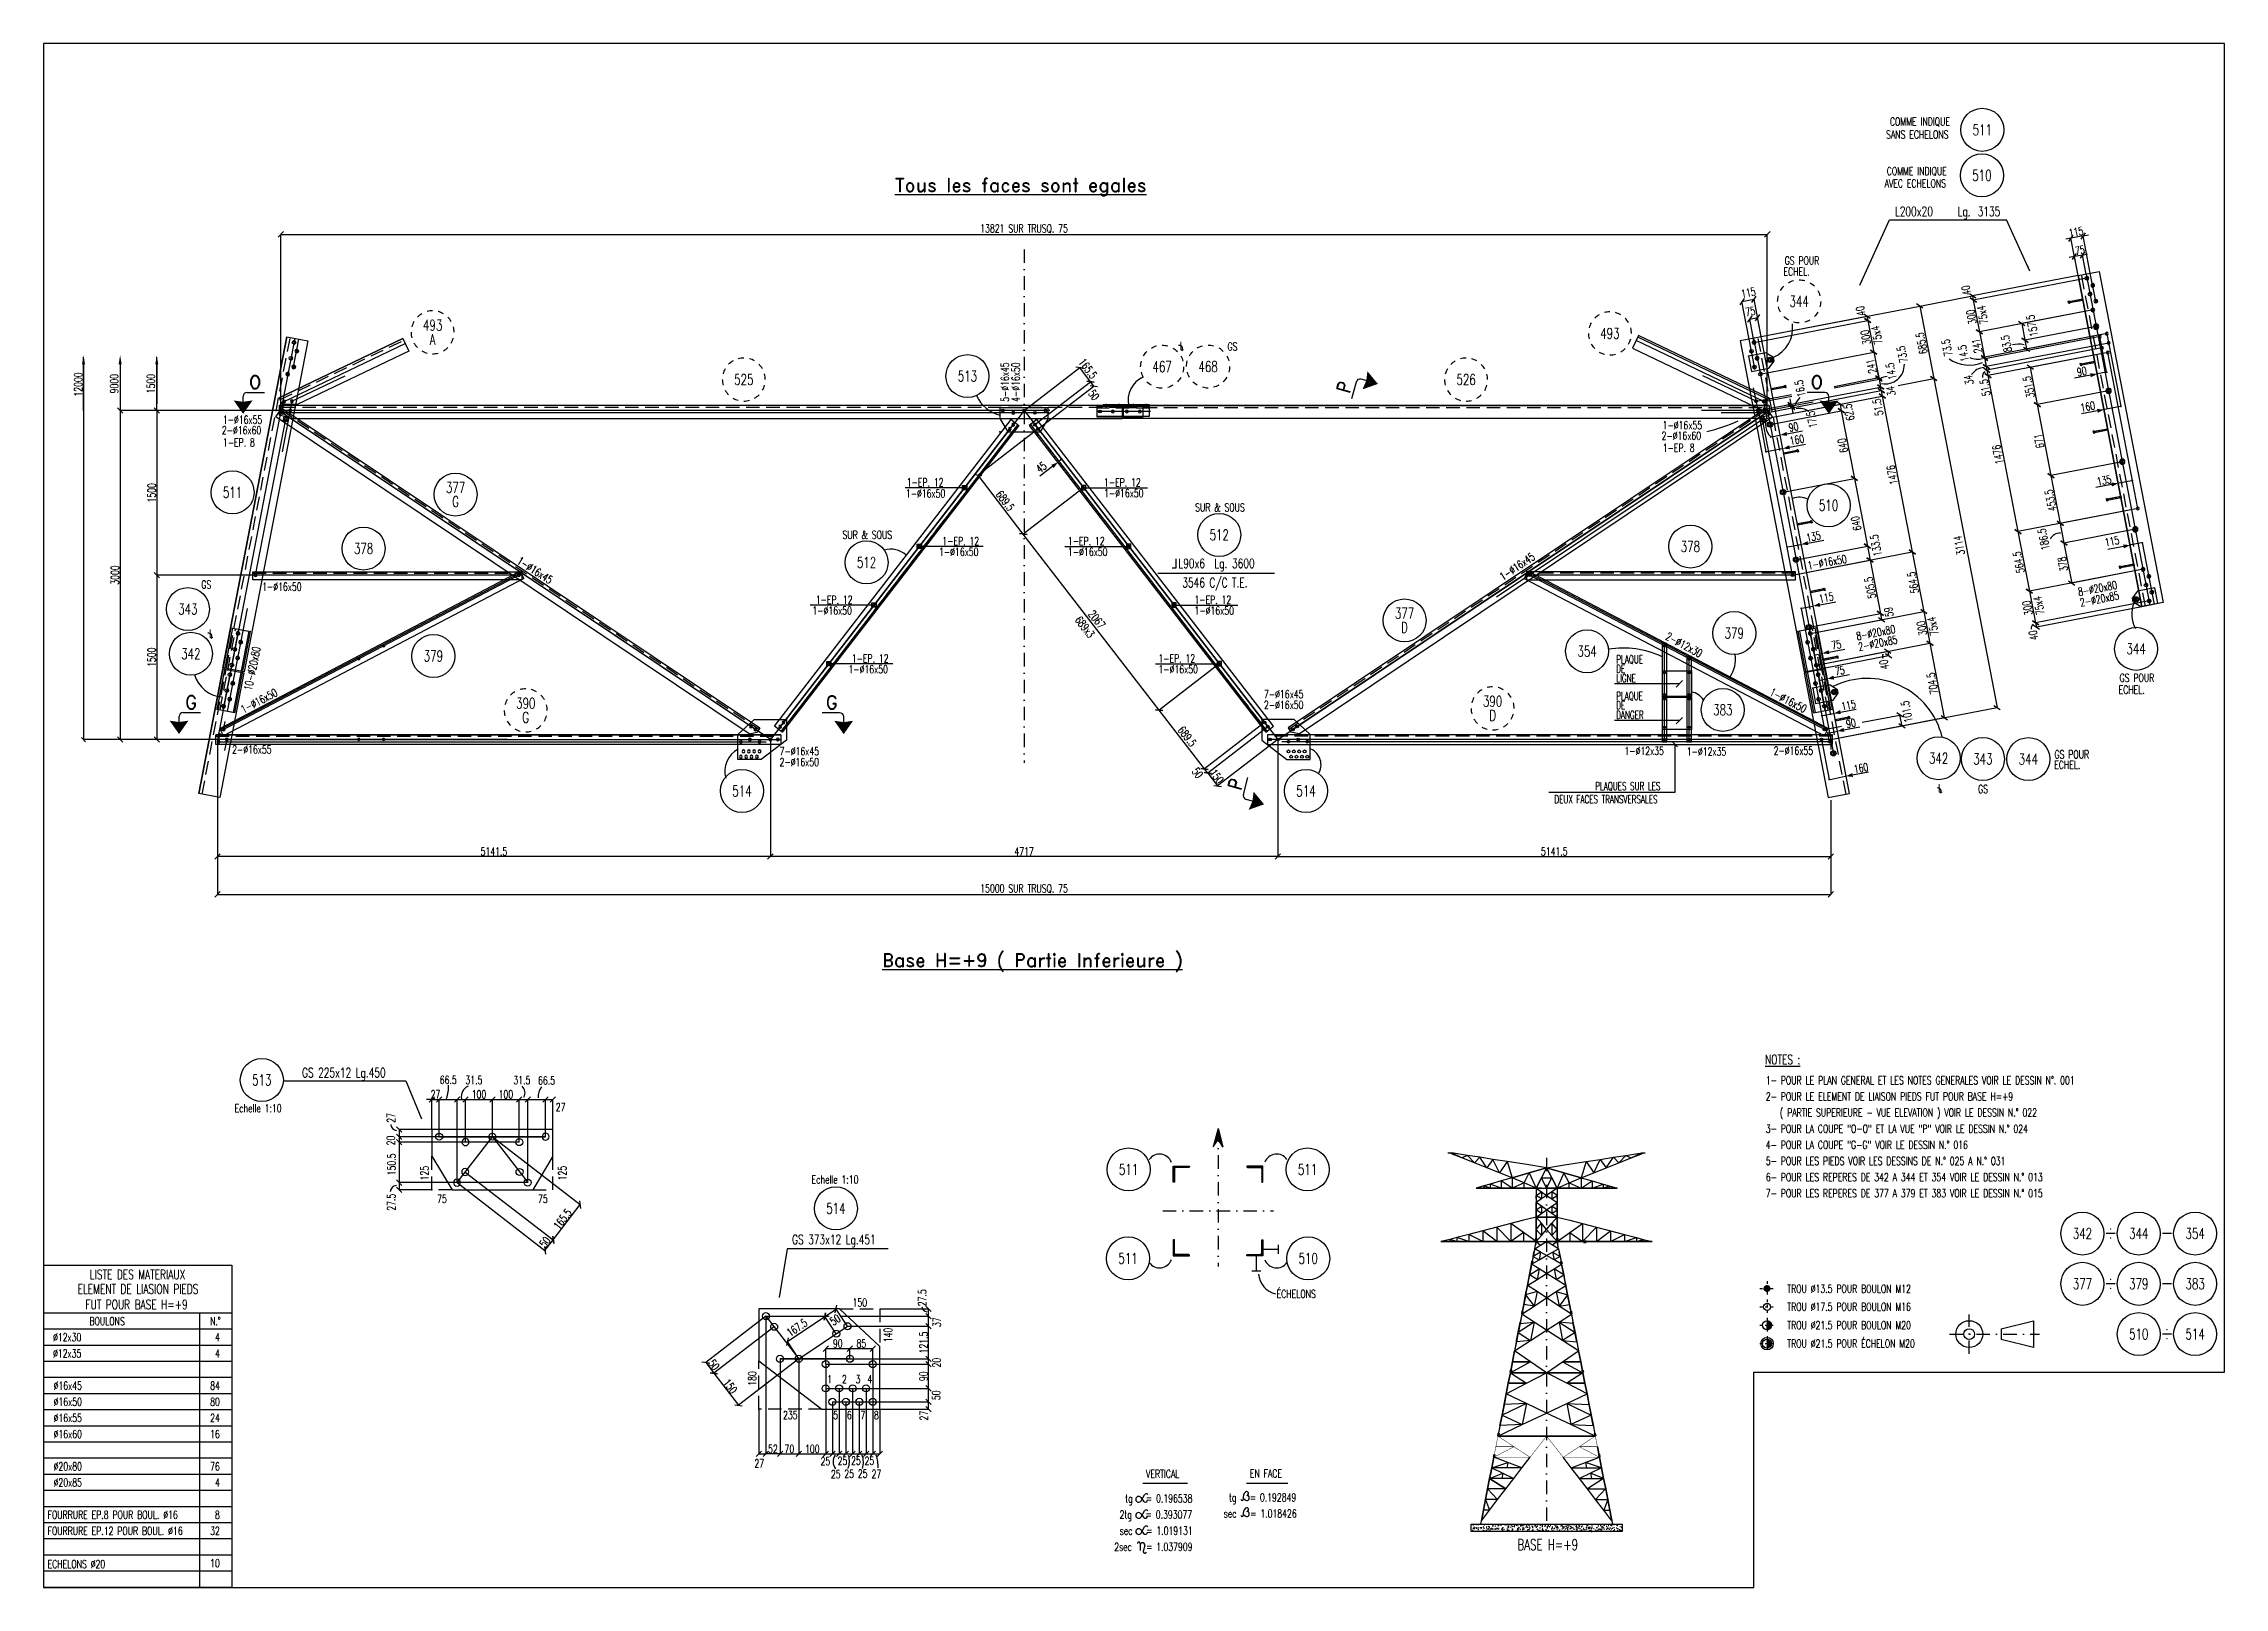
# Model space of a CAD drawing. Extents: x 550527 to 570802, y -97905 to -83555.
import ezdxf
from ezdxf.enums import TextEntityAlignment as Align

# ---------------------------------------------------------------- set-up
doc = ezdxf.new("R2010")
doc.units = 0
doc.header["$LTSCALE"] = 250
doc.header["$MEASUREMENT"] = 0
doc.linetypes.add('DASHDOT', pattern=[1, 0.5, -0.25, 0, -0.25])
doc.linetypes.add('DASHED', pattern=[0.75, 0.5, -0.25])
doc.layers.get('0').update_dxf_attribs({"linetype": 'CONTINUOUS'})
doc.layers.get('DEFPOINTS').update_dxf_attribs({"linetype": 'CONTINUOUS'})
for name, color, linetype in [('ASSI', 6, 'CONTINUOUS'), ('BOLLINI_1', 7, 'CONTINUOUS'), ('BOLLINI_5', 7, 'CONTINUOUS'), ('Echelon', 1, 'CONTINUOUS'), ('FORI', 2, 'CONTINUOUS'), ('LINEA-MEDIA', 7, 'CONTINUOUS'), ('LINEA_ANG', 2, 'CONTINUOUS'), ('LINEE_PIASTRA', 2, 'CONTINUOUS'), ('LINEE_PIASTRE', 2, 'CONTINUOUS'), ('LM', 7, 'CONTINUOUS'), ('LS', 7, 'CONTINUOUS'), ('LSP', 1, 'CONTINUOUS'), ('MZ', 6, 'DASHDOT'), ('NOTATION', 2, 'CONTINUOUS'), ('PIASTRE', 5, 'CONTINUOUS'), ('QT_MAL', 7, 'CONTINUOUS'), ('QT_MPR', 7, 'CONTINUOUS'), ('QT_MSP', 7, 'CONTINUOUS'), ('SEZIONI', 7, 'CONTINUOUS'), ('TESTI_A_P', 7, 'CONTINUOUS'), ('TRAT-Y', 7, 'DASHED')]:
    doc.layers.add(name, color=color, linetype=linetype)
doc.styles.add('QUOTE', font='ROMANS8.SHX', dxfattribs={"width": 0.7})
doc.styles.add('RD', font='ROMAND8.SHX', dxfattribs={"width": 0.7})
doc.styles.add('RQL', font='ROMANS8.SHX', dxfattribs={"width": 0.7})
doc.styles.add('RS', font='ROMANS8.shx', dxfattribs={"width": 0.7})
doc.styles.add('S00', font='romans', dxfattribs={"width": 0.8})
doc.styles.get("Standard").update_dxf_attribs({"font": 'ROMANS8.SHX', "width": 0.7})
doc.dimstyles.new('FRECCE1', dxfattribs={"dimtxt": 75, "dimasz": 8.33, "dimexe": 0, "dimexo": 0, "dimgap": 1, "dimtad": 1, "dimzin": 0, "dimdsep": 46, "dimtxsty": 'RS', "dimblk1": 'QUOTP', "dimblk2": 'QUOTF', "dimsah": 1, "dimcen": 0, "dimclrd": 2, "dimclre": 2, "dimclrt": 7, "dimadec": 0, "dimazin": 0, "dimtfac": 1, "dimtix": 1, "dimtmove": 2, "dimatfit": 3, "dimldrblk": 'QUOTP', "dimfxl": 1, "dimtolj": 1, "dimtzin": 0, "dimarcsym": 0})
doc.dimstyles.new('KIT', dxfattribs={"dimtxt": 40, "dimasz": 20, "dimexe": 1.25, "dimexo": 20, "dimgap": 10, "dimtad": 3, "dimdec": 1, "dimdsep": 46, "dimtxsty": 'S00', "dimblk": 'OBLIQUE', "dimcen": 2.5, "dimclrd": 256, "dimclre": 256, "dimclrt": 256, "dimaunit": 1, "dimadec": 1, "dimazin": 0, "dimtfac": 1, "dimtdec": 1, "dimtmove": 0, "dimatfit": 3, "dimldrblk": 'OBLIQUE', "dimfxl": 1, "dimlwd": -1, "dimlwe": -1, "dimarcsym": 0})
doc.dimstyles.new('TRATTO', dxfattribs={"dimscale": 0, "dimtxt": 75, "dimasz": 50, "dimexe": 0, "dimexo": 0, "dimgap": 10, "dimtad": 1, "dimrnd": 0.5, "dimdsep": 46, "dimtxsty": 'RS', "dimblk1": 'OBLIQUE', "dimblk2": 'OBLIQUE', "dimsah": 1, "dimcen": 0.09, "dimclrd": 2, "dimclre": 2, "dimclrt": 7, "dimadec": 0, "dimazin": 0, "dimtfac": 1, "dimtix": 1, "dimtmove": 2, "dimatfit": 3, "dimfxl": 1, "dimtolj": 1, "dimtzin": 0, "dimarcsym": 0})

msp = doc.modelspace()

# ---------------------------------------------------------------- texts
at = {"color": 7, "style": 'RS', "width": 0.7}
msp.add_text('ÉCHELONS', height=75, dxfattribs=at).set_placement((561990.784, -95214.994))
at = {"layer": 'LINEA-MEDIA', "style": 'RS', "width": 0.7}
for s, height, p in [('VERTICAL', 75.0009, (560776.873, -96887.424)), ('EN FACE', 75.0009, (561741.344, -96883.886)), ('tg   = 0.196538', 75.00088, (560582.638, -97115.72)), ('tg   = 0.192849', 75.00088, (561548.014, -97106.666)), ('2tg   = 0.393077', 75.00088, (560530.798, -97265.722)), ('sec   = 1.018426', 75.00088, (561498.231, -97256.668)), ('2sec   = 1.037909', 75.00088, (560481.27, -97565.725)), ('sec   = 1.019131', 75.00088, (560531.35, -97415.723))]:
    msp.add_text(s, height=height, dxfattribs=at).set_placement(p)
at = {"layer": 'LM', "color": 0, "style": 'RS', "width": 0.7}
for s, p in [('1- POUR LE PLAN GENERAL ET LES NOTES GENERALES VOIR LE DESSIN N%%D. 001', (566539.23, -93229.327)), ('2- POUR LE ELEMENT DE LIAISON PIEDS FUT POUR BASE H=+9', (566539.23, -93379.327)), ('   ( PARTIE SUPERIEURE - VUE ELEVATION ) VOIR LE DESSIN N.° 022', (566553.259, -93529.327)), ('3- POUR LA COUPE "O-O" ET LA VUE "P" VOIR LE DESSIN N.° 024', (566539.23, -93679.327)), ('4- POUR LA COUPE "G-G" VOIR LE DESSIN N.° 016', (566539.23, -93829.327)), ('5- POUR LES PIEDS VOIR LES DESSINS DE N.° 025 A N.° 031', (566539.23, -93979.327)), ('6- POUR LES REPERES DE 342 A 344 ET 354 VOIR LE DESSIN N.° 013', (566539.23, -94129.327)), ('7- POUR LES REPERES DE 377 A 379 ET 383 VOIR LE DESSIN N.° 015', (566539.23, -94279.327))]:
    msp.add_text(s, height=75, dxfattribs=at).set_placement(p)
at = {"layer": 'LM', "color": 7, "style": 'RD', "width": 0.7}
for s, p in [('ELEMENT DE LIASION PIEDS', (551405.21, -95131.7)), ('LISTE DES MATERIAUX', (551400.316, -94996.697)), ('FUT POUR BASE H=+9', (551391.747, -95276.025))]:
    msp.add_text(s, height=87.49125, dxfattribs=at).set_placement(p, align=Align.MIDDLE)
at = {"layer": 'LM', "linetype": 'ByBlock', "style": 'RS', "width": 0.7}
for s, p in [('TROU %%C13.5 POUR BOULON M12', (566738.428, -95167.082)), ('TROU %%C17.5 POUR BOULON M16', (566738.476, -95334.309)), ('TROU %%C21.5 POUR BOULON M20', (566738.476, -95505.343)), ('TROU %%C21.5 POUR ÉCHELON M20', (566738.443, -95676.376))]:
    msp.add_text(s, height=75, dxfattribs=at).set_placement(p)
at = {"layer": 'LM', "color": 7, "char_height": 74.9895, "style": 'RD'}
for s, insert, attachment_point in [('BOULONS', (550953.739, -95430.331), 4), ('N.°', (552173.695, -95430.331), 6)]:
    msp.add_mtext(s, dxfattribs=dict(at, insert=insert, attachment_point=attachment_point))
at = {"layer": 'LS', "color": 3, "style": 'RD'}
for s, p in [('%%UTous les faces sont egales', (559611.861, -84890.149)), ('O', (552493.969, -86701.572)), ('O', (567013.435, -86701.572)), ('G', (551897.975, -89678.172)), ('G', (557854.242, -89679.209)), ('%%UBase H=+9 ( Partie Inferieure )', (559720.454, -92084.452))]:
    msp.add_text(s, height=125, dxfattribs=at).set_placement(p, align=Align.MIDDLE)
at = {"layer": 'LS', "style": 'RS', "width": 0.7}
for s, p in [('GS POUR', (566714.19, -85609.516)), (' ECHEL.', (566667.405, -85711.467)), ('L', (561090.106, -86400.741)), ('GS', (561534.241, -86407.788))]:
    msp.add_text(s, height=75, dxfattribs=at).set_placement(p)
at = {"layer": 'LS', "color": 7, "style": 'RS', "width": 0.7}
for s, height, p in [('Echelle 1:10', 75, (552303.562, -93489.107)), ('Echelle 1:10', 75, (557666.738, -94151.227)), ('∅12x30', 74.9895, (550615.146, -95617.834)), ('∅12x35', 74.9895, (550615.146, -95767.792)), ('∅16x45', 74.9895, (550620.41, -96067.742)), ('∅16x50', 74.9895, (550620.41, -96217.721)), ('∅16x55', 74.9895, (550620.41, -96367.7)), ('∅16x60', 74.9895, (550620.41, -96517.7)), ('∅20x80', 74.9895, (550620.41, -96817.721)), ('∅20x85', 74.9895, (550620.41, -96967.7)), ('FOURRURE EP.8 POUR BOUL. %%C16', 74.9895, (550564.594, -97267.679)), ('FOURRURE EP.12 POUR BOUL. %%C16', 74.9895, (550564.594, -97417.658)), ('ECHELONS %%C20', 74.9895, (550564.594, -97726.012))]:
    msp.add_text(s, height=height, dxfattribs=at).set_placement(p)
at = {"layer": 'LS', "color": 2, "style": 'RS', "width": 0.7}
for s, p in [('125', (554069.404, -94054.428)), ('125', (555349.911, -94054.428)), ('140', (558378.131, -95559.315)), ('180', (557116.131, -95963.789))]:
    msp.add_text(s, height=75, rotation=90, dxfattribs=at).set_placement(p, align=Align.MIDDLE)
for s, p in [('75', (554230.942, -94293.458)), ('75', (555168.442, -94293.458)), ('150', (558115.941, -95257.035)), ('235', (557469.691, -96303.494))]:
    msp.add_text(s, height=75, dxfattribs=at).set_placement(p, align=Align.MIDDLE)
at = {"layer": 'LS', "color": 7, "style": 'RS', "width": 0.7}
for s, height, p in [('4', 74.99, (552165.834, -95617.763)), ('4', 74.99, (552165.834, -95767.721)), ('84', 74.9895, (552165.834, -96067.742)), ('80', 74.9895, (552165.834, -96217.763)), ('24', 74.9895, (552165.834, -96367.742)), ('16', 74.9895, (552165.834, -96517.742)), ('76', 74.9895, (552165.834, -96817.721)), ('4', 74.99, (552165.834, -96967.7)), ('8', 74.99, (552165.834, -97267.637)), ('32', 74.9895, (552165.834, -97417.616)), ('10', 74.9895, (552165.834, -97717.595))]:
    msp.add_text(s, height=height, dxfattribs=at).set_placement(p, align=Align.RIGHT)
at = {"layer": 'LS', "color": 7, "char_height": 75, "attachment_point": 5, "rotation": 90, "style": 'RS'}
for s, insert in [('\\A1;12000', (550848.649, -86723.557)), ('\\A1;9000', (551183.542, -86716.111)), ('\\A1;1500', (551524.25, -86716.111))]:
    msp.add_mtext(s, dxfattribs=dict(at, insert=insert))
at = {"layer": 'LS', "char_height": 75, "attachment_point": 5, "style": 'RS'}
for s, insert in [('\\A1;1', (557836.207, -95970.561)), ('\\A1;2', (557972.144, -95970.561)), ('\\A1;3', (558098.746, -95970.561)), ('\\A1;4', (558209.478, -95970.561)), ('\\A1;5', (557890.839, -96303.978)), ('\\A1;6', (558017.476, -96303.978)), ('\\A1;7', (558144.543, -96303.978)), ('\\A1;8', (558270.088, -96303.978))]:
    msp.add_mtext(s, dxfattribs=dict(at, insert=insert))
at = {"layer": 'LS', "color": 3, "insert": (564511.98, -97507.907), "char_height": 100, "attachment_point": 5, "style": 'RD'}
msp.add_mtext('BASE H=+9', dxfattribs=at)
at = {"layer": 'LSP', "color": 3, "style": 'RD'}
for p in [(562618.284, -86747.765), (561609.359, -90437.873)]:
    msp.add_text('P', height=125, rotation=74.7083015, dxfattribs=at).set_placement(p, align=Align.MIDDLE)
at = {"layer": 'NOTATION', "color": 0, "style": 'RS', "width": 0.7}
msp.add_text('%%uNOTES :', height=87.5, dxfattribs=at).set_placement((566531.536, -93042.075))
at = {"layer": 'TESTI_A_P', "style": 'RS'}
for s, width, p in [('COMME INDIQUE', 0.7, (567693.127, -84317.625)), ('SANS ECHELONS', 0.7, (567656.951, -84437.624)), ('COMME INDIQUE', 0.7, (567663.818, -84777.166)), ('AVEC ECHELONS', 0.7, (567643.031, -84891.867)), ('SUR & SOUS', 0.7, (561233.69, -87903.697)), ('SUR & SOUS', 0.7, (557954.652, -88158.943)), ('GS', 0.7, (551993.525, -88621.418)), ('L', 0.7, (552065.722, -89075.166)), ('DE', 0.65, (565148.504, -89404.171)), ('PLAQUE', 0.65, (565149.201, -89316.024)), ('PLAQUE', 0.65, (565148.293, -89656.791)), ('LIGNE', 0.65, (565149.201, -89491.902)), (' ECHEL.', 0.7, (569783.411, -89598.176)), ('GS POUR', 0.7, (569828.295, -89487.859)), ('DE', 0.65, (565148.293, -89743.192)), ('DANGER', 0.65, (565148.293, -89832.719)), (' ECHEL.', 0.7, (569184.379, -90296.627)), ('GS POUR', 0.7, (569222.792, -90199.24)), ('PLAQUES SUR LES', 0.65, (564953.387, -90494.102)), ('DEUX FACES TRANSVERSALES', 0.65, (564573.532, -90616.952)), ('L', 0.7, (568142.589, -90514.057)), ('GS', 0.7, (568512.635, -90521.487))]:
    msp.add_text(s, height=75, dxfattribs=dict(at, width=width)).set_placement(p)

# ---------------------------------------------------------------- blocks, each defined once
blk = doc.blocks.new('12')
at = {"color": 0}
for p, q in [((-1, 0.06), (-0.06, 1)), ((-1, 0.01), (-0.01, 1)), ((-1, -0.03), (0.03, 1)), ((-1, -0.07), (0.07, 1)), ((0.09, -1), (-1, 0.09)), ((0.05, -1), (-1, 0.05)), ((0, -1), (-1, 0)), ((-0.99, 0.16), (-0.16, 0.99)), ((-0.99, 0.11), (-0.11, 0.99)), ((-0.99, -0.11), (0.11, 0.99)), ((-0.99, -0.15), (0.15, 0.99)), ((0.17, -0.99), (-0.99, 0.17)), ((0.13, -0.99), (-0.99, 0.13)), ((-0.98, 0.22), (-0.22, 0.98)), ((-0.98, -0.19), (0.19, 0.98)), ((0.21, -0.98), (-0.98, 0.21)), ((-0.97, -0.23), (0.23, 0.97)), ((0.24, -0.97), (-0.97, 0.24)), ((-0.96, 0.28), (-0.28, 0.96)), ((-0.96, -0.27), (0.27, 0.96)), ((0.28, -0.96), (-0.96, 0.28)), ((-0.95, -0.3), (0.3, 0.95)), ((0.31, -0.95), (-0.95, 0.31)), ((-0.94, 0.34), (-0.34, 0.94)), ((-0.94, -0.33), (0.33, 0.94)), ((0.35, -0.94), (-0.94, 0.35)), ((-0.93, -0.37), (0.37, 0.93)), ((0.38, -0.93), (-0.93, 0.38)), ((-0.92, -0.4), (0.4, 0.92)), ((-0.91, 0.42), (-0.42, 0.91)), ((0.41, -0.91), (-0.91, 0.41)), ((-0.9, -0.43), (0.43, 0.9)), ((0.44, -0.9), (-0.9, 0.44)), ((-0.89, -0.46), (0.46, 0.89)), ((0.47, -0.88), (-0.88, 0.47)), ((-0.87, -0.49), (0.49, 0.87)), ((0.5, -0.87), (-0.87, 0.5)), ((-0.86, 0.52), (-0.52, 0.86)), ((-0.86, -0.52), (0.52, 0.86)), ((0.53, -0.85), (-0.85, 0.53)), ((-0.84, -0.54), (0.54, 0.84)), ((0.55, -0.83), (-0.83, 0.55)), ((-0.82, -0.57), (0.57, 0.82)), ((0.58, -0.81), (-0.81, 0.58)), ((-0.8, -0.6), (0.6, 0.8)), ((0.61, -0.79), (-0.79, 0.61)), ((-0.78, -0.62), (0.62, 0.78)), ((0.63, -0.78), (-0.78, 0.63)), ((-0.76, -0.65), (0.65, 0.76)), ((0.66, -0.75), (-0.75, 0.66)), ((-0.74, -0.67), (0.67, 0.74)), ((0.68, -0.73), (-0.73, 0.68)), ((-0.72, -0.69), (0.69, 0.72)), ((0.7, -0.71), (-0.71, 0.7)), ((-0.7, -0.72), (0.72, 0.7)), ((0.73, -0.69), (-0.69, 0.73)), ((0.75, -0.67), (-0.67, 0.75)), ((-0.67, -0.74), (0.74, 0.67)), ((-0.65, -0.76), (0.76, 0.65)), ((0.77, -0.64), (-0.64, 0.77)), ((-0.63, -0.78), (0.78, 0.63)), ((0.79, -0.62), (-0.62, 0.79)), ((-0.6, -0.8), (0.8, 0.6)), ((0.81, -0.59), (-0.59, 0.81)), ((-0.57, -0.82), (0.82, 0.57)), ((0.83, -0.56), (-0.56, 0.83)), ((-0.55, -0.84), (0.84, 0.55)), ((0.84, -0.54), (-0.54, 0.84)), ((-0.52, -0.85), (0.85, 0.52)), ((0.86, -0.51), (-0.51, 0.86)), ((-0.49, -0.87), (0.87, 0.49)), ((0.88, -0.48), (-0.48, 0.88)), ((-0.46, -0.89), (0.89, 0.46)), ((0.89, -0.45), (-0.45, 0.89)), ((-0.43, -0.9), (0.9, 0.43)), ((0.91, -0.42), (-0.42, 0.91)), ((-0.4, -0.92), (0.92, 0.4)), ((0.92, -0.39), (-0.39, 0.92)), ((-0.37, -0.93), (0.93, 0.37)), ((0.93, -0.36), (-0.36, 0.93)), ((-0.34, -0.94), (0.94, 0.34)), ((0.95, -0.33), (-0.33, 0.95)), ((-0.3, -0.95), (0.95, 0.3)), ((0.96, -0.29), (-0.29, 0.96)), ((-0.27, -0.96), (0.96, 0.27)), ((0.97, -0.26), (-0.26, 0.97)), ((-0.23, -0.97), (0.97, 0.23)), ((0.98, -0.22), (-0.22, 0.98)), ((-0.2, -0.98), (0.98, 0.2)), ((0.98, -0.18), (-0.18, 0.98)), ((-0.16, -0.99), (0.99, 0.16)), ((0.99, -0.14), (-0.14, 0.99)), ((-0.12, -0.99), (0.99, 0.12)), ((0.99, -0.1), (-0.1, 0.99)), ((-0.08, -1), (1, 0.08)), ((1, -0.06), (-0.06, 1)), ((-0.04, -1), (1, 0.04)), ((1, -0.02), (-0.02, 1)), ((1, 0.02), (0.02, 1)), ((1, 0.07), (0.07, 1)), ((0.99, 0.12), (0.12, 0.99)), ((0.98, 0.17), (0.17, 0.98)), ((0.97, 0.23), (0.23, 0.97)), ((0.96, 0.29), (0.29, 0.96)), ((0.93, 0.36), (0.36, 0.93)), ((0.9, 0.44), (0.44, 0.9)), ((0.84, 0.55), (0.55, 0.84)), ((-0.04, -1), (-1, -0.04)), ((-0.09, -1), (-1, -0.09)), ((-0.14, -0.99), (-0.99, -0.14)), ((-0.2, -0.98), (-0.98, -0.2)), ((-0.25, -0.97), (-0.97, -0.25)), ((-0.32, -0.95), (-0.95, -0.32)), ((-0.39, -0.92), (-0.92, -0.39)), ((-0.48, -0.88), (-0.88, -0.48)), ((-0.6, -0.8), (-0.8, -0.6)), ((0.01, -1), (1, -0.01)), ((0.05, -1), (1, -0.05)), ((0.1, -0.99), (0.99, -0.1)), ((0.15, -0.99), (0.99, -0.15)), ((0.21, -0.98), (0.98, -0.21)), ((0.27, -0.96), (0.96, -0.27)), ((0.33, -0.94), (0.94, -0.33)), ((0.41, -0.91), (0.91, -0.41)), ((0.5, -0.87), (0.87, -0.5)), ((0.66, -0.75), (0.75, -0.66))]:
    blk.add_line(p, q, dxfattribs=at)
blk.add_circle((0, 0), 1)
blk = doc.blocks.new('16')
blk.add_circle((0, 0), 1)
blk = doc.blocks.new('20')
at = {"color": 0}
for p, q in [((0, 0.98), (0.02, 1)), ((0, 0.94), (0.06, 1)), ((1, -0.01), (0, 0.99)), ((0, 0.89), (0.1, 0.99)), ((0, 0.85), (0.14, 0.99)), ((0, 0.8), (0.18, 0.98)), ((0, 0.76), (0.22, 0.98)), ((0, 0.71), (0.25, 0.97)), ((0, 0.67), (0.29, 0.96)), ((1, -0.05), (0, 0.95)), ((0, 0.62), (0.32, 0.95)), ((0, 0.58), (0.36, 0.93)), ((0, 0.53), (0.39, 0.92)), ((0, 0.49), (0.42, 0.91)), ((1, -0.09), (0, 0.9)), ((0, 0.44), (0.45, 0.89)), ((0, 0.4), (0.48, 0.88)), ((0.99, -0.13), (0, 0.86)), ((0, 0.35), (0.51, 0.86)), ((0, 0.31), (0.54, 0.84)), ((0, 0.26), (0.56, 0.83)), ((0.99, -0.17), (0, 0.81)), ((0, 0.22), (0.59, 0.81)), ((0, 0.17), (0.61, 0.79)), ((0.98, -0.21), (0, 0.77)), ((0, 0.13), (0.64, 0.77)), ((0, 0.08), (0.66, 0.75)), ((0, 0.04), (0.69, 0.73)), ((0.97, -0.25), (0, 0.72)), ((0, -0.01), (0.71, 0.7)), ((0.96, -0.28), (0, 0.68)), ((0, -0.05), (0.73, 0.68)), ((0, -0.1), (0.75, 0.66)), ((0.95, -0.32), (0, 0.63)), ((0, -0.14), (0.77, 0.63)), ((0, -0.19), (0.79, 0.61)), ((0.94, -0.35), (0, 0.59)), ((0, -0.23), (0.81, 0.58)), ((0, -0.28), (0.83, 0.56)), ((0.92, -0.38), (0, 0.54)), ((0, -0.32), (0.85, 0.53)), ((0.91, -0.41), (0, 0.5)), ((0, -0.36), (0.87, 0.5)), ((0, -0.41), (0.88, 0.47)), ((0.9, -0.44), (0, 0.45)), ((0, -0.45), (0.9, 0.44)), ((0.88, -0.47), (0, 0.41)), ((0, -0.5), (0.91, 0.41)), ((0, -0.54), (0.92, 0.38)), ((0.87, -0.5), (0, 0.36)), ((0, -0.59), (0.94, 0.35)), ((0.85, -0.53), (0, 0.32)), ((0, -0.63), (0.95, 0.31)), ((0, -0.68), (0.96, 0.28)), ((0.83, -0.56), (0, 0.27)), ((0, -0.72), (0.97, 0.25)), ((0.81, -0.58), (0, 0.23)), ((0, -0.77), (0.98, 0.21)), ((0.79, -0.61), (0, 0.18)), ((0, -0.81), (0.99, 0.17)), ((0.77, -0.63), (0, 0.14)), ((0, -0.86), (0.99, 0.13)), ((0.75, -0.66), (0, 0.09)), ((0, -0.9), (1, 0.09)), ((0.73, -0.68), (0, 0.05)), ((0, -0.95), (1, 0.05)), ((0.71, -0.7), (0, 0.01)), ((0, -0.99), (1, 0.01)), ((1, 0.04), (0.04, 1)), ((1, 0.09), (0.09, 1)), ((0.99, 0.14), (0.14, 0.99)), ((0.98, 0.19), (0.19, 0.98)), ((0.97, 0.25), (0.25, 0.97)), ((0.95, 0.31), (0.31, 0.95)), ((0.92, 0.38), (0.38, 0.92)), ((0.88, 0.47), (0.47, 0.88)), ((0.81, 0.59), (0.59, 0.81)), ((0.69, -0.73), (0, -0.04)), ((0.66, -0.75), (0, -0.08)), ((0.64, -0.77), (0, -0.13)), ((0.61, -0.79), (0, -0.17)), ((0.59, -0.81), (0, -0.22)), ((0.56, -0.83), (0, -0.26)), ((0.54, -0.84), (0, -0.31)), ((0.51, -0.86), (0, -0.35)), ((0.48, -0.88), (0, -0.4)), ((0.45, -0.89), (0, -0.44)), ((0.42, -0.91), (0, -0.49)), ((0.39, -0.92), (0, -0.53)), ((0.36, -0.93), (0, -0.58)), ((0.32, -0.95), (0, -0.62)), ((0.29, -0.96), (0, -0.67)), ((0.25, -0.97), (0, -0.71)), ((0.22, -0.98), (0, -0.76)), ((0.18, -0.98), (0, -0.8)), ((0.14, -0.99), (0, -0.85)), ((0.1, -0.99), (0, -0.89)), ((0.04, -1), (1, -0.04)), ((0.09, -1), (1, -0.09)), ((0.14, -0.99), (0.99, -0.14)), ((0.19, -0.98), (0.98, -0.19)), ((0.25, -0.97), (0.97, -0.25)), ((0.31, -0.95), (0.95, -0.31)), ((0.38, -0.92), (0.92, -0.38)), ((0.47, -0.88), (0.88, -0.47)), ((0.59, -0.81), (0.81, -0.59))]:
    blk.add_line(p, q, dxfattribs=at)
blk.add_line((0, 1), (0, -1))
blk.add_circle((0, 0), 1)
blk = doc.blocks.new('xxx')
blk.add_circle((0, 0), 8)
at = {"color": 3, "style": 'RQL', "width": 0.7}
blk.add_attdef('POS', text='', height=4, dxfattribs=at).set_placement((0, 0), align=Align.MIDDLE)
at = {"style": 'RQL', "width": 0.7, "flags": 1}
for tag, p in [('TIPO', (-0.39, -8.66)), ('POS1', (-0.39, -5.42))]:
    blk.add_attdef(tag, p, '', height=2, dxfattribs=at)
blk = doc.blocks.new('*X18')
at = {"color": 0}
for p, q in [((117085, -38783), (117089, -38778)), ((117085, -38790), (117092, -38783)), ((117085, -38797), (117092, -38790)), ((117085, -38804), (117092, -38797)), ((117085, -38811), (117092, -38804)), ((117085, -38818), (117092, -38811)), ((117085, -38825), (117092, -38818)), ((117085, -38833), (117092, -38826)), ((117085, -38840), (117092, -38833)), ((117085, -38847), (117092, -38840)), ((117085, -38854), (117092, -38847)), ((117085, -38861), (117092, -38854)), ((117085, -38868), (117094, -38859)), ((117092, -38868), (117099, -38861)), ((117099, -38868), (117106, -38861)), ((117106, -38868), (117113, -38861)), ((117113, -38868), (117120, -38861)), ((117120, -38868), (117127, -38861)), ((117127, -38868), (117134, -38861)), ((117134, -38868), (117141, -38861)), ((117141, -38868), (117148, -38861)), ((117148, -38868), (117155, -38861)), ((117155, -38868), (117162, -38861)), ((117162, -38868), (117169, -38861)), ((117169, -38868), (117174, -38863))]:
    blk.add_line(p, q, dxfattribs=at)
blk = doc.blocks.new('MRKR_98')
blk.add_point((0, 0))
at = {"color": 7, "style": 'QUOTE', "width": 0.5, "flags": 1}
for tag, p in [('TI', (3.7, 6.8)), ('NFORI', (3.7, 5.3)), ('AUX2', (3.7, 4.9)), ('FAM', (3.7, 4.5)), ('AUX1', (3.7, 4.2)), ('COMMESSA', (3.7, 3.8)), ('SPESSORE', (3.7, 2.5)), ('SV', (3.7, 1.8)), ('QUA', (3.7, 1.1)), ('DI_S', (3.7, 6.4)), ('D_S', (3.7, 6)), ('E_S', (3.7, 5.7)), ('MD', (3.7, 3.5)), ('MP', (3.7, 3.2)), ('LARGHEZZA', (3.7, 2.8)), ('NP', (3.7, 2.1)), ('PESO', (3.7, 1.4)), ('LUN', (3.7, 0.8)), ('PROF', (3.7, 0.4)), ('POS', (3.7, 0.1))]:
    blk.add_attdef(tag, p, '', height=0.2, dxfattribs=at)
at = {"color": 7, "flags": 1}
for tag, p in [('LAV1', (5.3, 6.9)), ('LAV2', (5.3, 6.5)), ('LAV3', (5.3, 6.2)), ('LAV4', (5.3, 5.9)), ('LAV5', (5.3, 5.5)), ('LAV6', (5.3, 5.2)), ('LAV7', (5.3, 4.9)), ('LAV8', (5.3, 4.5)), ('LAV9', (5.3, 4.2)), ('LAV10', (5.3, 3.9))]:
    blk.add_attdef(tag, p, '', height=0.2, dxfattribs=at)
blk = doc.blocks.new('ASSE98')
blk.add_line((0, 0), (1, 0))
at = {"color": 7, "style": 'QUOTE', "width": 0.5, "flags": 1}
for tag, p in [('TI', (1.3831, 6.8273)), ('DI_S', (1.3831, 6.4218)), ('D_S', (1.3831, 6.0209)), ('E_S', (1.3831, 5.6806)), ('NFORI', (1.3645, 5.2979)), ('ALAR', (1.3635, 4.9325)), ('FAM', (1.3775, 4.5465)), ('ALA', (1.3831, 4.1926)), ('DISP2', (1.3831, 3.8497)), ('DISP1', (1.3831, 3.5069)), ('PINZAF', (1.3831, 3.164)), ('PINZAI', (1.3831, 2.8211)), ('TRP', (1.3831, 2.4783)), ('NP', (1.3831, 2.1354)), ('SV', (1.3831, 1.7926)), ('PESO', (1.3831, 1.4497)), ('QUA', (1.3831, 1.1069)), ('LUN', (1.3831, 0.764)), ('PROF', (1.3831, 0.4211)), ('POS', (1.3831, 0.0783))]:
    blk.add_attdef(tag, p, '', height=0.2, dxfattribs=at)
at = {"color": 7, "flags": 1}
for tag, p in [('LAV1', (3.0743, 6.8285)), ('LAV2', (3.0743, 6.4951)), ('LAV3', (3.0743, 6.1618)), ('LAV4', (3.0743, 5.8285)), ('LAV5', (3.0743, 5.4951)), ('LAV6', (3.0743, 5.1618)), ('LAV7', (3.0743, 4.8285)), ('LAV8', (3.0743, 4.4951)), ('LAV9', (3.0743, 4.1618)), ('LAV10', (3.0743, 3.8285))]:
    blk.add_attdef(tag, p, '', height=0.2, dxfattribs=at)
blk = doc.blocks.new('P20')
at = {"color": 0}
for p, q in [((1, 0), (0, 1)), ((1, 0), (0, 1)), ((0, 1), (0, 1)), ((0, 0.9), (0.1, 1)), ((0, 0.9), (0.1, 1)), ((0, 0.8), (0.1, 1)), ((0, 0.8), (0.2, 1)), ((0, 0.8), (0.2, 1)), ((0, 0.7), (0.3, 1)), ((0, 0.7), (0.3, 1)), ((1, -0.1), (0, 0.9)), ((1, -0.1), (0, 0.9)), ((1, -0.1), (0, 0.9)), ((0, 0.6), (0.3, 0.9)), ((0, 0.6), (0.4, 0.9)), ((0, 0.5), (0.4, 0.9)), ((0, 0.5), (0.4, 0.9)), ((0, 0.4), (0.4, 0.9)), ((0, 0.4), (0.5, 0.9)), ((0, 0.4), (0.5, 0.9)), ((1, -0.2), (0, 0.8)), ((1, -0.2), (0, 0.8)), ((0, 0.3), (0.5, 0.8)), ((0, 0.3), (0.6, 0.8)), ((0, 0.2), (0.6, 0.8)), ((0, 0.2), (0.6, 0.8)), ((0, 0.1), (0.6, 0.8)), ((1, -0.2), (0, 0.7)), ((1, -0.3), (0, 0.7)), ((0, 0.1), (0.7, 0.7)), ((0, 0), (0.7, 0.7)), ((0, 0), (0.7, 0.7)), ((0, -0.1), (0.7, 0.7)), ((0, -0.1), (0.8, 0.7)), ((0.9, -0.3), (0, 0.6)), ((0.9, -0.3), (0, 0.6)), ((0, -0.1), (0.8, 0.6)), ((0, -0.2), (0.8, 0.6)), ((0, -0.2), (0.8, 0.6)), ((0, -0.3), (0.8, 0.6)), ((0.9, -0.4), (0, 0.5)), ((0.9, -0.4), (0, 0.5)), ((0.9, -0.4), (0, 0.5)), ((0, -0.3), (0.8, 0.5)), ((0, -0.4), (0.9, 0.5)), ((0, -0.4), (0.9, 0.5)), ((0.9, -0.5), (0, 0.4)), ((0.9, -0.5), (0, 0.4)), ((0, -0.5), (0.9, 0.4)), ((0, -0.5), (0.9, 0.4)), ((0, -0.5), (0.9, 0.4)), ((0.8, -0.5), (0, 0.3)), ((0.8, -0.6), (0, 0.3)), ((0, -0.6), (0.9, 0.3)), ((0, -0.6), (0.9, 0.3)), ((0, -0.7), (1, 0.3)), ((0.8, -0.6), (0, 0.2)), ((0.8, -0.6), (0, 0.2)), ((0, -0.7), (1, 0.2)), ((0, -0.8), (1, 0.2)), ((0, -0.8), (1, 0.2)), ((0.8, -0.6), (0, 0.1)), ((0.8, -0.7), (0, 0.1)), ((0.7, -0.7), (0, 0.1)), ((0, -0.9), (1, 0.1)), ((0, -0.9), (1, 0.1)), ((0, -0.9), (1, 0.1)), ((0.7, -0.7), (0, 0)), ((0, -1), (1, 0)), ((1, 0.1), (0.1, 1)), ((1, 0.1), (0.1, 1)), ((1, 0.2), (0.2, 1)), ((1, 0.2), (0.2, 1)), ((0.9, 0.3), (0.3, 0.9)), ((0.9, 0.4), (0.4, 0.9)), ((0.9, 0.5), (0.5, 0.9)), ((0.8, 0.6), (0.6, 0.8)), ((0.7, -0.7), (0, 0)), ((0, -1), (1, 0)), ((0.7, -0.7), (0, -0.1)), ((0.6, -0.8), (0, -0.1)), ((0.6, -0.8), (0, -0.2)), ((0.6, -0.8), (0, -0.2)), ((0.6, -0.8), (0, -0.3)), ((0.5, -0.8), (0, -0.3)), ((0.5, -0.9), (0, -0.4)), ((0.5, -0.9), (0, -0.4)), ((0.4, -0.9), (0, -0.4)), ((0.4, -0.9), (0, -0.5)), ((0.4, -0.9), (0, -0.5)), ((0.4, -0.9), (0, -0.6)), ((0.3, -0.9), (0, -0.6)), ((0.3, -1), (0, -0.7)), ((0.3, -1), (0, -0.7)), ((0.2, -1), (0, -0.8)), ((0.2, -1), (0, -0.8)), ((0.1, -1), (0, -0.8)), ((0.1, -1), (0, -0.9)), ((0.1, -1), (1, -0.1)), ((0.1, -1), (1, -0.1)), ((0.2, -1), (1, -0.2)), ((0.2, -1), (1, -0.2)), ((0.3, -0.9), (0.9, -0.3)), ((0.4, -0.9), (0.9, -0.4)), ((0.5, -0.9), (0.9, -0.5)), ((0.6, -0.8), (0.8, -0.6))]:
    blk.add_line(p, q, dxfattribs=at)
for radius in [1.5, 1]:
    blk.add_circle((0, 0), radius)
blk = doc.blocks.new('A$C6E393FD9')
at = {"layer": 'Echelon', "color": 3}
blk.add_lwpolyline([(3, 0), (0, 20), (169, 41), (168, 47), (178, 48), (182, 17), (172, 16), (171, 22), (3, 0)], close=True, dxfattribs=at)
at = {"layer": 'MZ', "ltscale": 0.2}
blk.add_line((1, 10), (180, 33), dxfattribs=at)
blk = doc.blocks.new('_OBLIQUE')
at = {"color": 0, "linetype": 'ByBlock'}
blk.add_line((-0.5, -0.5), (0.5, 0.5), dxfattribs=at)
blk = doc.blocks.new('*D19')
at = {"layer": 'DEFPOINTS', "color": 0, "transparency": 16777216}
for p in [(551702, -86966), (551239, -90024), (554841, -90024)]:
    blk.add_point(p, dxfattribs=at)
at = {"layer": 'LS', "color": 2, "lineweight": -2, "transparency": 16777216}
for p, q in [((551702, -86966), (551239, -86966)), ((551239, -86966), (551239, -90024)), ((554841, -90024), (551239, -90024))]:
    blk.add_line(p, q, dxfattribs=at)
at = {"layer": 'LS', "color": 2, "lineweight": -2, "transparency": 16777216, "xscale": 50, "yscale": 50, "zscale": 50}
for p, rotation in [((551239, -86966), 90), ((551239, -90024), 270)]:
    blk.add_blockref('_OBLIQUE', p, dxfattribs=dict(at, rotation=rotation))
at = {"layer": 'LS', "color": 7, "transparency": 16777216, "insert": (551191, -88495), "char_height": 75, "attachment_point": 5, "rotation": 90, "style": 'RS'}
blk.add_mtext('\\A1;3000', dxfattribs=at)
blk = doc.blocks.new('*D20')
at = {"layer": 'DEFPOINTS', "color": 0, "transparency": 16777216}
for p in [(552732, -86966), (551580, -88495), (552499, -88495)]:
    blk.add_point(p, dxfattribs=at)
at = {"layer": 'LS', "color": 2, "lineweight": -2, "transparency": 16777216}
for p, q in [((552732, -86966), (551580, -86966)), ((551580, -86966), (551580, -88495)), ((552499, -88495), (551580, -88495))]:
    blk.add_line(p, q, dxfattribs=at)
at = {"layer": 'LS', "color": 2, "lineweight": -2, "transparency": 16777216, "xscale": 50, "yscale": 50, "zscale": 50}
for p, rotation in [((551580, -86966), 90), ((551580, -88495), 270)]:
    blk.add_blockref('_OBLIQUE', p, dxfattribs=dict(at, rotation=rotation))
at = {"layer": 'LS', "color": 7, "transparency": 16777216, "insert": (551532, -87731), "char_height": 75, "attachment_point": 5, "rotation": 90, "style": 'RS'}
blk.add_mtext('\\A1;1500', dxfattribs=at)
blk = doc.blocks.new('*D21')
at = {"layer": 'DEFPOINTS', "color": 0, "transparency": 16777216}
for p in [(551761, -88495), (551580, -90024), (554841, -90024)]:
    blk.add_point(p, dxfattribs=at)
at = {"layer": 'LS', "color": 2, "lineweight": -2, "transparency": 16777216}
for p, q in [((551761, -88495), (551580, -88495)), ((551580, -88495), (551580, -90024)), ((554841, -90024), (551580, -90024))]:
    blk.add_line(p, q, dxfattribs=at)
at = {"layer": 'LS', "color": 2, "lineweight": -2, "transparency": 16777216, "xscale": 50, "yscale": 50, "zscale": 50}
for p, rotation in [((551580, -88495), 90), ((551580, -90024), 270)]:
    blk.add_blockref('_OBLIQUE', p, dxfattribs=dict(at, rotation=rotation))
at = {"layer": 'LS', "color": 7, "transparency": 16777216, "insert": (551532, -89259), "char_height": 75, "attachment_point": 5, "rotation": 90, "style": 'RS'}
blk.add_mtext('\\A1;1500', dxfattribs=at)
blk = doc.blocks.new('QUOTP')
at = {"layer": 'ASSI', "color": 2, "const_width": 1.07}
blk.add_lwpolyline([(-0.5, 0, 1), (0.5, 0, 1)], format="xyb", close=True, dxfattribs=at)
blk = doc.blocks.new('QUOTF')
at = {"layer": 'LS', "color": 2}
blk.add_line((7.5, 0), (25.5, 0), dxfattribs=at)
blk.add_solid([(7.5, 2.25), (0, 0), (7.5, -2.25)], dxfattribs=at)
blk = doc.blocks.new('*D122')
at = {"layer": 'DEFPOINTS', "color": 0, "transparency": 16777216}
for p in [(567128, -90395), (567285, -90365), (567285, -90365)]:
    blk.add_point(p, dxfattribs=at)
at = {"layer": 'QT_MAL', "color": 2, "lineweight": -2, "transparency": 16777216}
blk.add_line((567136, -90394), (567277, -90366), dxfattribs=at)
at = {"layer": 'QT_MAL', "color": 2, "lineweight": -2, "transparency": 16777216, "xscale": 8.33, "yscale": 8.33, "zscale": 8.33}
for name, p, rotation in [('QUOTP', (567128, -90395), 190.9154326102521), ('QUOTF', (567285, -90365), 10.91543261025215)]:
    blk.add_blockref(name, p, dxfattribs=dict(at, rotation=rotation))
at = {"layer": 'QT_MAL', "color": 7, "transparency": 16777216, "insert": (567424, -90289), "char_height": 75, "attachment_point": 5, "rotation": 10.9154, "style": 'RS'}
blk.add_mtext('\\A1;160', dxfattribs=at)
blk = doc.blocks.new('*D123')
at = {"layer": 'DEFPOINTS', "color": 0, "transparency": 16777216}
for p in [(566737, -88235), (566869, -88210), (566869, -88210)]:
    blk.add_point(p, dxfattribs=at)
at = {"layer": 'QT_MAL', "color": 2, "lineweight": -2, "transparency": 16777216}
for p, q in [((566737, -88235), (566737, -88235)), ((566745, -88234), (566861, -88211)), ((566869, -88210), (566869, -88210))]:
    blk.add_line(p, q, dxfattribs=at)
at = {"layer": 'QT_MAL', "color": 2, "lineweight": -2, "transparency": 16777216, "xscale": 8.33, "yscale": 8.33, "zscale": 8.33}
for name, p, rotation in [('QUOTF', (566869, -88210), 10.91543261025154), ('QUOTP', (566737, -88235), 190.9154326102515)]:
    blk.add_blockref(name, p, dxfattribs=dict(at, rotation=rotation))
at = {"layer": 'QT_MAL', "color": 7, "transparency": 16777216, "insert": (566982, -88137), "char_height": 75, "attachment_point": 5, "rotation": 10.9154, "style": 'RS'}
blk.add_mtext('\\A1;135', dxfattribs=at)
blk = doc.blocks.new('*D22')
at = {"layer": 'DEFPOINTS', "color": 0, "transparency": 16777216}
for p in [(562001, -90024), (567143, -90588), (567143, -91111)]:
    blk.add_point(p, dxfattribs=at)
at = {"layer": 'LS', "color": 2, "lineweight": -2, "transparency": 16777216}
for p, q in [((562001, -90024), (562001, -91111)), ((567143, -90588), (567143, -91111)), ((562001, -91111), (567143, -91111))]:
    blk.add_line(p, q, dxfattribs=at)
at = {"layer": 'LS', "color": 2, "lineweight": -2, "transparency": 16777216, "xscale": 50, "yscale": 50, "zscale": 50, "rotation": 180}
blk.add_blockref('_OBLIQUE', (562001, -91111), dxfattribs=at)
at = {"layer": 'LS', "color": 2, "lineweight": -2, "transparency": 16777216, "xscale": 50, "yscale": 50, "zscale": 50}
blk.add_blockref('_OBLIQUE', (567143, -91111), dxfattribs=at)
at = {"layer": 'LS', "color": 7, "transparency": 16777216, "insert": (564572, -91064), "char_height": 75, "attachment_point": 5, "style": 'RS'}
blk.add_mtext('\\A1;5141.5', dxfattribs=at)
blk = doc.blocks.new('YYY')
blk.add_circle((0, 0), 8)
at = {"color": 3, "style": 'RQL', "width": 0.7}
for tag, p in [('POS3', (0, 0.65)), ('POS2', (0, -4.63))]:
    blk.add_attdef(tag, text='', height=4, dxfattribs=at).set_placement(p, align=Align.CENTER)
at = {"style": 'RQL', "width": 0.7, "flags": 1}
blk.add_attdef('TIPO', text='', height=3, dxfattribs=at).set_placement((0, 0), align=Align.MIDDLE_CENTER)
blk = doc.blocks.new('IQ')
for p, q in [((0.5, 0.5), (-0.5, 0.5)), ((-0.5, 0.5), (-0.5, -0.5)), ((0.5, -0.5), (0.5, 0.5)), ((-0.5, -0.5), (0.5, -0.5))]:
    blk.add_line(p, q)
at = {"flags": 1}
for tag, p in [('SPESSORE', (0, -0.01)), ('NUMERO', (0, -0.34))]:
    blk.add_attdef(tag, p, '', height=0.2, dxfattribs=at)
blk = doc.blocks.new('*D72')
at = {"layer": 'DEFPOINTS', "color": 0, "transparency": 16777216}
for p in [(561879, -89865), (561910, -89905), (561320, -90297)]:
    blk.add_point(p, dxfattribs=at)
at = {"layer": 'QT_MPR', "color": 2, "lineweight": -2, "transparency": 16777216}
for p, q in [((561879, -89865), (561320, -90297)), ((561910, -89905), (561351, -90336)), ((561351, -90336), (561320, -90297))]:
    blk.add_line(p, q, dxfattribs=at)
at = {"layer": 'QT_MPR', "color": 2, "lineweight": -2, "transparency": 16777216, "xscale": 50, "yscale": 50, "zscale": 50}
for p, rotation in [((561320, -90297), 127.6464506617927), ((561351, -90336), 307.6464506617928)]:
    blk.add_blockref('_OBLIQUE', p, dxfattribs=dict(at, rotation=rotation))
at = {"layer": 'QT_MPR', "color": 7, "transparency": 16777216, "insert": (561255, -90335), "char_height": 75, "attachment_point": 5, "rotation": 307.6465, "style": 'RS'}
blk.add_mtext('\\A1;50', dxfattribs=at)
blk = doc.blocks.new('*D73')
at = {"layer": 'DEFPOINTS', "color": 0, "transparency": 16777216}
for p in [(561458, -89319), (560899, -89751), (561879, -89865)]:
    blk.add_point(p, dxfattribs=at)
at = {"layer": 'QT_MPR', "color": 2, "lineweight": -2, "transparency": 16777216}
for p, q in [((561458, -89319), (560899, -89751)), ((561320, -90297), (560899, -89751)), ((561879, -89865), (561320, -90297))]:
    blk.add_line(p, q, dxfattribs=at)
at = {"layer": 'QT_MPR', "color": 2, "lineweight": -2, "transparency": 16777216, "xscale": 50, "yscale": 50, "zscale": 50}
for p, rotation in [((560899, -89751), 127.6464506617927), ((561320, -90297), 307.6464506617928)]:
    blk.add_blockref('_OBLIQUE', p, dxfattribs=dict(at, rotation=rotation))
at = {"layer": 'QT_MPR', "color": 7, "transparency": 16777216, "insert": (561159, -89995), "char_height": 75, "attachment_point": 5, "rotation": 307.6465, "style": 'RS'}
blk.add_mtext('\\A1;689.5', dxfattribs=at)
blk = doc.blocks.new('*D74')
at = {"layer": 'DEFPOINTS', "color": 0, "transparency": 16777216}
for p in [(560196, -87683), (559636, -88114), (561458, -89319)]:
    blk.add_point(p, dxfattribs=at)
at = {"layer": 'QT_MPR', "color": 2, "lineweight": -2, "transparency": 16777216}
for p, q in [((560196, -87683), (559636, -88114)), ((560899, -89751), (559636, -88114)), ((561458, -89319), (560899, -89751))]:
    blk.add_line(p, q, dxfattribs=at)
at = {"layer": 'QT_MPR', "color": 2, "lineweight": -2, "transparency": 16777216, "xscale": 50, "yscale": 50, "zscale": 50}
for p, rotation in [((559636, -88114), 127.6464506617927), ((560899, -89751), 307.6464506617928)]:
    blk.add_blockref('_OBLIQUE', p, dxfattribs=dict(at, rotation=rotation))
at = {"layer": 'QT_MPR', "color": 7, "transparency": 16777216, "insert": (560208, -88978), "char_height": 75, "attachment_point": 5, "rotation": 307.6465, "style": 'RS'}
blk.add_mtext('\\A1;689x3', dxfattribs=at)
blk = doc.blocks.new('*D75')
at = {"layer": 'DEFPOINTS', "color": 0, "transparency": 16777216}
for p in [(560196, -87683), (559636, -88114), (561458, -89319)]:
    blk.add_point(p, dxfattribs=at)
at = {"layer": 'QT_MPR', "color": 2, "lineweight": -2, "transparency": 16777216}
for p, q in [((560196, -87683), (559636, -88114)), ((560899, -89751), (559636, -88114)), ((561458, -89319), (560899, -89751))]:
    blk.add_line(p, q, dxfattribs=at)
at = {"layer": 'QT_MPR', "color": 2, "lineweight": -2, "transparency": 16777216, "xscale": 50, "yscale": 50, "zscale": 50}
for p, rotation in [((559636, -88114), 127.6464506617927), ((560899, -89751), 307.6464506617928)]:
    blk.add_blockref('_OBLIQUE', p, dxfattribs=dict(at, rotation=rotation))
at = {"layer": 'QT_MPR', "color": 7, "transparency": 16777216, "insert": (560319, -88907), "char_height": 75, "attachment_point": 5, "rotation": 307.6465, "style": 'RS'}
blk.add_mtext('\\A1;2067', dxfattribs=at)
blk = doc.blocks.new('*D76')
at = {"layer": 'DEFPOINTS', "color": 0, "transparency": 16777216}
for p in [(559774, -87137), (559215, -87568), (560196, -87683)]:
    blk.add_point(p, dxfattribs=at)
at = {"layer": 'QT_MPR', "color": 2, "lineweight": -2, "transparency": 16777216}
for p, q in [((559774, -87137), (559215, -87568)), ((559636, -88114), (559215, -87568)), ((560196, -87683), (559636, -88114))]:
    blk.add_line(p, q, dxfattribs=at)
at = {"layer": 'QT_MPR', "color": 2, "lineweight": -2, "transparency": 16777216, "xscale": 50, "yscale": 50, "zscale": 50}
for p, rotation in [((559215, -87568), 127.6464506617927), ((559636, -88114), 307.6464506617928)]:
    blk.add_blockref('_OBLIQUE', p, dxfattribs=dict(at, rotation=rotation))
at = {"layer": 'QT_MPR', "color": 7, "transparency": 16777216, "insert": (559467, -87804), "char_height": 75, "attachment_point": 5, "rotation": 307.6465, "style": 'RS'}
blk.add_mtext('\\A1;689.5', dxfattribs=at)
blk = doc.blocks.new('*D77')
at = {"layer": 'DEFPOINTS', "color": 0, "transparency": 16777216}
for p in [(560261, -86698), (559744, -87097), (559774, -87137)]:
    blk.add_point(p, dxfattribs=at)
at = {"layer": 'QT_MPR', "color": 2, "lineweight": -2, "transparency": 16777216}
for p, q in [((559744, -87097), (560261, -86698)), ((559774, -87137), (560292, -86738)), ((560292, -86738), (560261, -86698))]:
    blk.add_line(p, q, dxfattribs=at)
at = {"layer": 'QT_MPR', "color": 2, "lineweight": -2, "transparency": 16777216, "xscale": 50, "yscale": 50, "zscale": 50}
for p, rotation in [((560261, -86698), 127.6464506617927), ((560292, -86738), 307.6464506617928)]:
    blk.add_blockref('_OBLIQUE', p, dxfattribs=dict(at, rotation=rotation))
at = {"layer": 'QT_MPR', "color": 7, "transparency": 16777216, "insert": (560291, -86822), "char_height": 75, "attachment_point": 5, "rotation": 307.6465, "style": 'RS'}
blk.add_mtext('\\A1;50', dxfattribs=at)
blk = doc.blocks.new('bull')
at = {"style": 'RS', "width": 0.7, "flags": 1}
for tag, p in [('NN', (-12.25, 0)), ('SERRAGGIO', (0, -9.71)), ('DIAMETRO', (0, -4.86)), ('LUNGHEZZA', (0, -14.57)), ('TIPO', (0, -24.12)), ('NB', (0, -19.43)), ('EL', (-0.14, -29))]:
    blk.add_attdef(tag, p, '', height=3, dxfattribs=at)
at = {"style": 'RS', "width": 0.7}
blk.add_attdef('BULLONE', (0, 0), '', height=3, dxfattribs=at)
blk = doc.blocks.new('*D121')
at = {"layer": 'DEFPOINTS', "color": 0, "transparency": 16777216}
for p in [(567116, -89963), (567204, -89946), (567204, -89946)]:
    blk.add_point(p, dxfattribs=at)
at = {"layer": 'QT_MAL', "color": 2, "lineweight": -2, "transparency": 16777216}
for p, q in [((567116, -89963), (567116, -89963)), ((567124, -89962), (567196, -89948)), ((567204, -89946), (567204, -89946))]:
    blk.add_line(p, q, dxfattribs=at)
at = {"layer": 'QT_MAL', "color": 2, "lineweight": -2, "transparency": 16777216, "xscale": 8.33, "yscale": 8.33, "zscale": 8.33}
for name, p, rotation in [('QUOTP', (567116, -89963), 190.9154326102534), ('QUOTF', (567204, -89946), 10.91543261025337)]:
    blk.add_blockref(name, p, dxfattribs=dict(at, rotation=rotation))
at = {"layer": 'QT_MAL', "color": 7, "transparency": 16777216, "insert": (567330, -89873), "char_height": 75, "attachment_point": 5, "rotation": 10.9154, "style": 'RS'}
blk.add_mtext('\\A1;90', dxfattribs=at)
blk = doc.blocks.new('*D23')
at = {"layer": 'DEFPOINTS', "color": 0, "transparency": 16777216}
for p in [(557284, -90024), (562001, -90024), (557284, -91111)]:
    blk.add_point(p, dxfattribs=at)
at = {"layer": 'LS', "color": 2, "lineweight": -2, "transparency": 16777216}
for p, q in [((557284, -90024), (557284, -91111)), ((562001, -90024), (562001, -91111)), ((562001, -91111), (557284, -91111))]:
    blk.add_line(p, q, dxfattribs=at)
at = {"layer": 'LS', "color": 2, "lineweight": -2, "transparency": 16777216, "xscale": 50, "yscale": 50, "zscale": 50, "rotation": 180}
blk.add_blockref('_OBLIQUE', (557284, -91111), dxfattribs=at)
at = {"layer": 'LS', "color": 2, "lineweight": -2, "transparency": 16777216, "xscale": 50, "yscale": 50, "zscale": 50}
blk.add_blockref('_OBLIQUE', (562001, -91111), dxfattribs=at)
at = {"layer": 'LS', "color": 7, "transparency": 16777216, "insert": (559643, -91064), "char_height": 75, "attachment_point": 5, "style": 'RS'}
blk.add_mtext('\\A1;4717', dxfattribs=at)
blk = doc.blocks.new('*D24')
at = {"layer": 'DEFPOINTS', "color": 0, "transparency": 16777216}
for p in [(552143, -90024), (557284, -90024), (552143, -91111)]:
    blk.add_point(p, dxfattribs=at)
at = {"layer": 'LS', "color": 2, "lineweight": -2, "transparency": 16777216}
for p, q in [((552143, -90024), (552143, -91111)), ((557284, -90024), (557284, -91111)), ((557284, -91111), (552143, -91111))]:
    blk.add_line(p, q, dxfattribs=at)
at = {"layer": 'LS', "color": 2, "lineweight": -2, "transparency": 16777216, "xscale": 50, "yscale": 50, "zscale": 50, "rotation": 180}
blk.add_blockref('_OBLIQUE', (552143, -91111), dxfattribs=at)
at = {"layer": 'LS', "color": 2, "lineweight": -2, "transparency": 16777216, "xscale": 50, "yscale": 50, "zscale": 50}
blk.add_blockref('_OBLIQUE', (557284, -91111), dxfattribs=at)
at = {"layer": 'LS', "color": 7, "transparency": 16777216, "insert": (554714, -91064), "char_height": 75, "attachment_point": 5, "style": 'RS'}
blk.add_mtext('\\A1;5141.5', dxfattribs=at)
blk = doc.blocks.new('*D25')
at = {"layer": 'DEFPOINTS', "color": 0, "transparency": 16777216}
for p in [(552143, -91111), (567143, -91111), (567143, -91463)]:
    blk.add_point(p, dxfattribs=at)
at = {"layer": 'LS', "color": 2, "lineweight": -2, "transparency": 16777216}
for p, q in [((552143, -91111), (552143, -91463)), ((567143, -91111), (567143, -91463)), ((552143, -91463), (567143, -91463))]:
    blk.add_line(p, q, dxfattribs=at)
at = {"layer": 'LS', "color": 2, "lineweight": -2, "transparency": 16777216, "xscale": 50, "yscale": 50, "zscale": 50, "rotation": 180}
blk.add_blockref('_OBLIQUE', (552143, -91463), dxfattribs=at)
at = {"layer": 'LS', "color": 2, "lineweight": -2, "transparency": 16777216, "xscale": 50, "yscale": 50, "zscale": 50}
blk.add_blockref('_OBLIQUE', (567143, -91463), dxfattribs=at)
at = {"layer": 'LS', "color": 7, "transparency": 16777216, "insert": (559643, -91412), "char_height": 75, "attachment_point": 5, "style": 'RS'}
blk.add_mtext('\\A1;15000 SUR TRUSQ. 75', dxfattribs=at)
blk = doc.blocks.new('*D26')
at = {"layer": 'DEFPOINTS', "color": 0, "transparency": 16777216}
for p in [(566553, -85328), (552732, -86966), (566553, -86966)]:
    blk.add_point(p, dxfattribs=at)
at = {"layer": 'LS', "color": 2, "lineweight": -2, "transparency": 16777216}
for p, q in [((552732, -86966), (552732, -85328)), ((552732, -85328), (566553, -85328)), ((566553, -86966), (566553, -85328))]:
    blk.add_line(p, q, dxfattribs=at)
at = {"layer": 'LS', "color": 2, "lineweight": -2, "transparency": 16777216, "xscale": 50, "yscale": 50, "zscale": 50, "rotation": 180}
blk.add_blockref('_OBLIQUE', (552732, -85328), dxfattribs=at)
at = {"layer": 'LS', "color": 2, "lineweight": -2, "transparency": 16777216, "xscale": 50, "yscale": 50, "zscale": 50}
blk.add_blockref('_OBLIQUE', (566553, -85328), dxfattribs=at)
at = {"layer": 'LS', "color": 7, "transparency": 16777216, "insert": (559643, -85277), "char_height": 75, "attachment_point": 5, "style": 'RS'}
blk.add_mtext('\\A1;13821 SUR TRUSQ. 75', dxfattribs=at)
blk = doc.blocks.new('zzz')
at = {"linetype": 'Continuous'}
for start, end in [(180, 195), (150, 165), (120, 135), (90, 105), (60, 75), (30, 45), (0, 15), (210, 225), (240, 255), (270, 285), (300, 315), (330, 345)]:
    blk.add_arc((0, 0), 8, start, end, dxfattribs=at)
at = {"color": 3, "style": 'RQL', "width": 0.7}
blk.add_attdef('POS1', text='', height=4, dxfattribs=at).set_placement((0, 0), align=Align.MIDDLE)
at = {"style": 'RQL', "width": 0.7, "flags": 1}
blk.add_attdef('TIPO', (0, -8), '', height=3, dxfattribs=at)
blk = doc.blocks.new('*D78')
at = {"layer": 'DEFPOINTS', "color": 0, "transparency": 16777216}
for p in [(566497, -86279), (567771, -86732), (568100, -86668)]:
    blk.add_point(p, dxfattribs=at)
at = {"layer": 'QT_MPR', "color": 2, "lineweight": -2, "transparency": 16777216}
for p, q in [((566497, -86279), (567970, -85995)), ((567970, -85995), (568100, -86668)), ((567771, -86732), (568100, -86668))]:
    blk.add_line(p, q, dxfattribs=at)
at = {"layer": 'QT_MPR', "color": 2, "lineweight": -2, "transparency": 16777216, "xscale": 50, "yscale": 50, "zscale": 50}
for p, rotation in [((567970, -85995), 100.9154326102447), ((568100, -86668), 280.9154326102447)]:
    blk.add_blockref('_OBLIQUE', p, dxfattribs=dict(at, rotation=rotation))
at = {"layer": 'QT_MPR', "color": 7, "transparency": 16777216, "insert": (567988, -86341), "char_height": 75, "attachment_point": 5, "rotation": 100.9154, "style": 'RS'}
blk.add_mtext('\\A1;685.5', dxfattribs=at)
blk = doc.blocks.new('*D79')
at = {"layer": 'DEFPOINTS', "color": 0, "transparency": 16777216}
for p in [(567771, -86732), (568689, -89726), (567143, -90024)]:
    blk.add_point(p, dxfattribs=at)
at = {"layer": 'QT_MPR', "color": 2, "lineweight": -2, "transparency": 16777216}
for p, q in [((567771, -86732), (568100, -86668)), ((568100, -86668), (568689, -89726)), ((567143, -90024), (568689, -89726))]:
    blk.add_line(p, q, dxfattribs=at)
at = {"layer": 'QT_MPR', "color": 2, "lineweight": -2, "transparency": 16777216, "xscale": 50, "yscale": 50, "zscale": 50}
for p, rotation in [((568100, -86668), 100.9154326102447), ((568689, -89726), 280.9154326102447)]:
    blk.add_blockref('_OBLIQUE', p, dxfattribs=dict(at, rotation=rotation))
at = {"layer": 'QT_MPR', "color": 7, "transparency": 16777216, "insert": (568337, -88219), "char_height": 75, "attachment_point": 5, "rotation": 100.9154, "style": 'RS'}
blk.add_mtext('\\A1;3114', dxfattribs=at)
blk = doc.blocks.new('*D80')
at = {"layer": 'DEFPOINTS', "color": 0, "transparency": 16777216}
for p in [(567487, -86129), (566431, -86332), (566497, -86279)]:
    blk.add_point(p, dxfattribs=at)
at = {"layer": 'QT_MPR', "color": 2, "lineweight": -2, "transparency": 16777216}
for p, q in [((566431, -86332), (567487, -86129)), ((566497, -86279), (567479, -86090)), ((567479, -86090), (567487, -86129))]:
    blk.add_line(p, q, dxfattribs=at)
at = {"layer": 'QT_MPR', "color": 2, "lineweight": -2, "transparency": 16777216, "xscale": 50, "yscale": 50, "zscale": 50}
for p, rotation in [((567479, -86090), 100.9154326102447), ((567487, -86129), 280.9154326102447)]:
    blk.add_blockref('_OBLIQUE', p, dxfattribs=dict(at, rotation=rotation))
at = {"layer": 'QT_MPR', "color": 7, "transparency": 16777216, "insert": (567420, -86040), "char_height": 75, "attachment_point": 5, "rotation": 100.9154, "style": 'RS'}
blk.add_mtext('\\A1;40', dxfattribs=at)
blk = doc.blocks.new('*D81')
at = {"layer": 'DEFPOINTS', "color": 0, "transparency": 16777216}
for p in [(566431, -86332), (567543, -86423), (566488, -86627)]:
    blk.add_point(p, dxfattribs=at)
at = {"layer": 'QT_MPR', "color": 2, "lineweight": -2, "transparency": 16777216}
for p, q in [((566431, -86332), (567487, -86129)), ((567487, -86129), (567543, -86423)), ((566488, -86627), (567543, -86423))]:
    blk.add_line(p, q, dxfattribs=at)
at = {"layer": 'QT_MPR', "color": 2, "lineweight": -2, "transparency": 16777216, "xscale": 50, "yscale": 50, "zscale": 50}
for p, rotation in [((567487, -86129), 100.9154326102447), ((567543, -86423), 280.9154326102447)]:
    blk.add_blockref('_OBLIQUE', p, dxfattribs=dict(at, rotation=rotation))
at = {"layer": 'QT_MPR', "color": 7, "transparency": 16777216, "insert": (567571, -86265), "char_height": 75, "attachment_point": 5, "rotation": 100.9154, "style": 'RS'}
blk.add_mtext('\\A1;75x4', dxfattribs=at)
blk = doc.blocks.new('*D82')
at = {"layer": 'DEFPOINTS', "color": 0, "transparency": 16777216}
for p in [(566431, -86332), (567543, -86423), (566488, -86627)]:
    blk.add_point(p, dxfattribs=at)
at = {"layer": 'QT_MPR', "color": 2, "lineweight": -2, "transparency": 16777216}
for p, q in [((566431, -86332), (567487, -86129)), ((567487, -86129), (567543, -86423)), ((566488, -86627), (567543, -86423))]:
    blk.add_line(p, q, dxfattribs=at)
at = {"layer": 'QT_MPR', "color": 2, "lineweight": -2, "transparency": 16777216, "xscale": 50, "yscale": 50, "zscale": 50}
for p, rotation in [((567487, -86129), 100.9154326102447), ((567543, -86423), 280.9154326102447)]:
    blk.add_blockref('_OBLIQUE', p, dxfattribs=dict(at, rotation=rotation))
at = {"layer": 'QT_MPR', "color": 7, "transparency": 16777216, "insert": (567468, -86285), "char_height": 75, "attachment_point": 5, "rotation": 100.9154, "style": 'RS'}
blk.add_mtext('\\A1;300', dxfattribs=at)
blk = doc.blocks.new('*D83')
at = {"layer": 'DEFPOINTS', "color": 0, "transparency": 16777216}
for p in [(566488, -86627), (567173, -86741), (567589, -86660)]:
    blk.add_point(p, dxfattribs=at)
at = {"layer": 'QT_MPR', "color": 2, "lineweight": -2, "transparency": 16777216}
for p, q in [((566488, -86627), (567543, -86423)), ((567543, -86423), (567589, -86660)), ((567173, -86741), (567589, -86660))]:
    blk.add_line(p, q, dxfattribs=at)
at = {"layer": 'QT_MPR', "color": 2, "lineweight": -2, "transparency": 16777216, "xscale": 50, "yscale": 50, "zscale": 50}
for p, rotation in [((567543, -86423), 100.9154326102447), ((567589, -86660), 280.9154326102447)]:
    blk.add_blockref('_OBLIQUE', p, dxfattribs=dict(at, rotation=rotation))
at = {"layer": 'QT_MPR', "color": 7, "transparency": 16777216, "insert": (567520, -86554), "char_height": 75, "attachment_point": 5, "rotation": 100.9154, "style": 'RS'}
blk.add_mtext('\\A1;241', dxfattribs=at)
blk = doc.blocks.new('*D84')
at = {"layer": 'DEFPOINTS', "color": 0, "transparency": 16777216}
for p in [(567173, -86741), (567174, -86755), (567592, -86675)]:
    blk.add_point(p, dxfattribs=at)
at = {"layer": 'QT_MPR', "color": 2, "lineweight": -2, "transparency": 16777216}
for p, q in [((567173, -86741), (567589, -86660)), ((567174, -86755), (567592, -86675)), ((567589, -86660), (567580, -86611)), ((567589, -86660), (567592, -86675)), ((567592, -86675), (567601, -86724))]:
    blk.add_line(p, q, dxfattribs=at)
at = {"layer": 'QT_MPR', "color": 2, "lineweight": -2, "transparency": 16777216, "xscale": 50, "yscale": 50, "zscale": 50}
for p, rotation in [((567589, -86660), 280.9154326102447), ((567592, -86675), 100.9154326102447)]:
    blk.add_blockref('_OBLIQUE', p, dxfattribs=dict(at, rotation=rotation))
at = {"layer": 'QT_MPR', "color": 7, "transparency": 16777216, "insert": (567704, -86601), "char_height": 75, "attachment_point": 5, "rotation": 100.9154, "style": 'RS'}
blk.add_mtext('\\A1;14.5', dxfattribs=at)
blk = doc.blocks.new('*D85')
at = {"layer": 'DEFPOINTS', "color": 0, "transparency": 16777216}
for p in [(567174, -86755), (567606, -86747), (566467, -86966)]:
    blk.add_point(p, dxfattribs=at)
at = {"layer": 'QT_MPR', "color": 2, "lineweight": -2, "transparency": 16777216}
for p, q in [((566467, -86966), (567606, -86747)), ((567174, -86755), (567592, -86675)), ((567592, -86675), (567606, -86747))]:
    blk.add_line(p, q, dxfattribs=at)
at = {"layer": 'QT_MPR', "color": 2, "lineweight": -2, "transparency": 16777216, "xscale": 50, "yscale": 50, "zscale": 50}
for p, rotation in [((567592, -86675), 100.9154326102447), ((567606, -86747), 280.9154326102447)]:
    blk.add_blockref('_OBLIQUE', p, dxfattribs=dict(at, rotation=rotation))
at = {"layer": 'QT_MPR', "color": 7, "transparency": 16777216, "insert": (567807, -86444), "char_height": 75, "attachment_point": 5, "rotation": 100.9154, "style": 'RS'}
blk.add_mtext('\\A1;73.5', dxfattribs=at)
blk = doc.blocks.new('*D86')
at = {"layer": 'DEFPOINTS', "color": 0, "transparency": 16777216}
for p in [(567622, -86831), (566507, -87046), (566542, -86986)]:
    blk.add_point(p, dxfattribs=at)
at = {"layer": 'QT_MPR', "color": 2, "lineweight": -2, "transparency": 16777216}
for p, q in [((566507, -87046), (567622, -86831)), ((566542, -86986), (567612, -86780)), ((567612, -86780), (567622, -86831))]:
    blk.add_line(p, q, dxfattribs=at)
at = {"layer": 'QT_MPR', "color": 2, "lineweight": -2, "transparency": 16777216, "xscale": 50, "yscale": 50, "zscale": 50}
for p, rotation in [((567612, -86780), 100.9154326102447), ((567622, -86831), 280.9154326102447)]:
    blk.add_blockref('_OBLIQUE', p, dxfattribs=dict(at, rotation=rotation))
at = {"layer": 'QT_MPR', "color": 7, "transparency": 16777216, "insert": (567581, -86935), "char_height": 75, "attachment_point": 5, "rotation": 100.9154, "style": 'RS'}
blk.add_mtext('\\A1;51.5', dxfattribs=at)
blk = doc.blocks.new('*D87')
at = {"layer": 'DEFPOINTS', "color": 0, "transparency": 16777216}
for p in [(566507, -87046), (567901, -88280), (566787, -88495)]:
    blk.add_point(p, dxfattribs=at)
at = {"layer": 'QT_MPR', "color": 2, "lineweight": -2, "transparency": 16777216}
for p, q in [((566507, -87046), (567622, -86831)), ((567622, -86831), (567901, -88280)), ((566787, -88495), (567901, -88280))]:
    blk.add_line(p, q, dxfattribs=at)
at = {"layer": 'QT_MPR', "color": 2, "lineweight": -2, "transparency": 16777216, "xscale": 50, "yscale": 50, "zscale": 50}
for p, rotation in [((567622, -86831), 100.9154326102447), ((567901, -88280), 280.9154326102447)]:
    blk.add_blockref('_OBLIQUE', p, dxfattribs=dict(at, rotation=rotation))
at = {"layer": 'QT_MPR', "color": 7, "transparency": 16777216, "insert": (567715, -87564), "char_height": 75, "attachment_point": 5, "rotation": 100.9154, "style": 'RS'}
blk.add_mtext('\\A1;1476', dxfattribs=at)
blk = doc.blocks.new('*D88')
at = {"layer": 'DEFPOINTS', "color": 0, "transparency": 16777216}
for p in [(566787, -88495), (568008, -88834), (566953, -89038)]:
    blk.add_point(p, dxfattribs=at)
at = {"layer": 'QT_MPR', "color": 2, "lineweight": -2, "transparency": 16777216}
for p, q in [((566787, -88495), (567901, -88280)), ((567901, -88280), (568008, -88834)), ((566953, -89038), (568008, -88834))]:
    blk.add_line(p, q, dxfattribs=at)
at = {"layer": 'QT_MPR', "color": 2, "lineweight": -2, "transparency": 16777216, "xscale": 50, "yscale": 50, "zscale": 50}
for p, rotation in [((567901, -88280), 100.9154326102447), ((568008, -88834), 280.9154326102447)]:
    blk.add_blockref('_OBLIQUE', p, dxfattribs=dict(at, rotation=rotation))
at = {"layer": 'QT_MPR', "color": 7, "transparency": 16777216, "insert": (567908, -88566), "char_height": 75, "attachment_point": 5, "rotation": 100.9154, "style": 'RS'}
blk.add_mtext('\\A1;564.5', dxfattribs=at)
blk = doc.blocks.new('*D89')
at = {"layer": 'DEFPOINTS', "color": 0, "transparency": 16777216}
for p in [(566953, -89038), (568065, -89129), (567009, -89332)]:
    blk.add_point(p, dxfattribs=at)
at = {"layer": 'QT_MPR', "color": 2, "lineweight": -2, "transparency": 16777216}
for p, q in [((566953, -89038), (568008, -88834)), ((568008, -88834), (568065, -89129)), ((567009, -89332), (568065, -89129))]:
    blk.add_line(p, q, dxfattribs=at)
at = {"layer": 'QT_MPR', "color": 2, "lineweight": -2, "transparency": 16777216, "xscale": 50, "yscale": 50, "zscale": 50}
for p, rotation in [((568008, -88834), 100.9154326102447), ((568065, -89129), 280.9154326102447)]:
    blk.add_blockref('_OBLIQUE', p, dxfattribs=dict(at, rotation=rotation))
at = {"layer": 'QT_MPR', "color": 7, "transparency": 16777216, "insert": (568093, -88970), "char_height": 75, "attachment_point": 5, "rotation": 100.9154, "style": 'RS'}
blk.add_mtext('\\A1;75x4', dxfattribs=at)
blk = doc.blocks.new('*D90')
at = {"layer": 'DEFPOINTS', "color": 0, "transparency": 16777216}
for p in [(566953, -89038), (568065, -89129), (567009, -89332)]:
    blk.add_point(p, dxfattribs=at)
at = {"layer": 'QT_MPR', "color": 2, "lineweight": -2, "transparency": 16777216}
for p, q in [((566953, -89038), (568008, -88834)), ((568008, -88834), (568065, -89129)), ((567009, -89332), (568065, -89129))]:
    blk.add_line(p, q, dxfattribs=at)
at = {"layer": 'QT_MPR', "color": 2, "lineweight": -2, "transparency": 16777216, "xscale": 50, "yscale": 50, "zscale": 50}
for p, rotation in [((568008, -88834), 100.9154326102447), ((568065, -89129), 280.9154326102447)]:
    blk.add_blockref('_OBLIQUE', p, dxfattribs=dict(at, rotation=rotation))
at = {"layer": 'QT_MPR', "color": 7, "transparency": 16777216, "insert": (567990, -88990), "char_height": 75, "attachment_point": 5, "rotation": 100.9154, "style": 'RS'}
blk.add_mtext('\\A1;300', dxfattribs=at)
blk = doc.blocks.new('*D91')
at = {"layer": 'DEFPOINTS', "color": 0, "transparency": 16777216}
for p in [(567009, -89332), (567091, -89357), (567680, -89244)]:
    blk.add_point(p, dxfattribs=at)
at = {"layer": 'QT_MPR', "color": 2, "lineweight": -2, "transparency": 16777216}
for p, q in [((567009, -89332), (567672, -89204)), ((567672, -89204), (567680, -89244)), ((567091, -89357), (567680, -89244))]:
    blk.add_line(p, q, dxfattribs=at)
at = {"layer": 'QT_MPR', "color": 2, "lineweight": -2, "transparency": 16777216, "xscale": 50, "yscale": 50, "zscale": 50}
for p, rotation in [((567672, -89204), 100.9154326102447), ((567680, -89244), 280.9154326102447)]:
    blk.add_blockref('_OBLIQUE', p, dxfattribs=dict(at, rotation=rotation))
at = {"layer": 'QT_MPR', "color": 7, "transparency": 16777216, "insert": (567639, -89327), "char_height": 75, "attachment_point": 5, "rotation": 100.9154, "style": 'RS'}
blk.add_mtext('\\A1;40', dxfattribs=at)
blk = doc.blocks.new('*D92')
at = {"layer": 'DEFPOINTS', "color": 0, "transparency": 16777216}
for p in [(567009, -89332), (568198, -89820), (567143, -90024)]:
    blk.add_point(p, dxfattribs=at)
at = {"layer": 'QT_MPR', "color": 2, "lineweight": -2, "transparency": 16777216}
for p, q in [((567009, -89332), (568065, -89129)), ((568065, -89129), (568198, -89820)), ((567143, -90024), (568198, -89820))]:
    blk.add_line(p, q, dxfattribs=at)
at = {"layer": 'QT_MPR', "color": 2, "lineweight": -2, "transparency": 16777216, "xscale": 50, "yscale": 50, "zscale": 50}
for p, rotation in [((568065, -89129), 100.9154326102447), ((568198, -89820), 280.9154326102447)]:
    blk.add_blockref('_OBLIQUE', p, dxfattribs=dict(at, rotation=rotation))
at = {"layer": 'QT_MPR', "color": 7, "transparency": 16777216, "insert": (568089, -89503), "char_height": 75, "attachment_point": 5, "rotation": 100.9154, "style": 'RS'}
blk.add_mtext('\\A1;704.5', dxfattribs=at)
blk = doc.blocks.new('*D93')
at = {"layer": 'DEFPOINTS', "color": 0, "transparency": 16777216}
for p in [(567241, -86968), (566507, -87046), (566578, -87096)]:
    blk.add_point(p, dxfattribs=at)
at = {"layer": 'QT_MSP', "color": 2, "lineweight": -2, "transparency": 16777216}
for p, q in [((566507, -87046), (567229, -86906)), ((566578, -87096), (567241, -86968)), ((567229, -86906), (567241, -86968))]:
    blk.add_line(p, q, dxfattribs=at)
at = {"layer": 'QT_MSP', "color": 2, "lineweight": -2, "transparency": 16777216, "xscale": 50, "yscale": 50, "zscale": 50}
for p, rotation in [((567229, -86906), 100.9154326102447), ((567241, -86968), 280.9154326102447)]:
    blk.add_blockref('_OBLIQUE', p, dxfattribs=dict(at, rotation=rotation))
at = {"layer": 'QT_MSP', "color": 7, "transparency": 16777216, "insert": (567312, -86982), "char_height": 75, "attachment_point": 5, "rotation": 100.9154, "style": 'RS'}
blk.add_mtext('\\A1;62.5', dxfattribs=at)
blk = doc.blocks.new('*D94')
at = {"layer": 'DEFPOINTS', "color": 0, "transparency": 16777216}
for p in [(566578, -87096), (566699, -87724), (567362, -87596)]:
    blk.add_point(p, dxfattribs=at)
at = {"layer": 'QT_MSP', "color": 2, "lineweight": -2, "transparency": 16777216}
for p, q in [((566578, -87096), (567241, -86968)), ((567241, -86968), (567362, -87596)), ((566699, -87724), (567362, -87596))]:
    blk.add_line(p, q, dxfattribs=at)
at = {"layer": 'QT_MSP', "color": 2, "lineweight": -2, "transparency": 16777216, "xscale": 50, "yscale": 50, "zscale": 50}
for p, rotation in [((567241, -86968), 100.9154326102447), ((567362, -87596), 280.9154326102447)]:
    blk.add_blockref('_OBLIQUE', p, dxfattribs=dict(at, rotation=rotation))
at = {"layer": 'QT_MSP', "color": 7, "transparency": 16777216, "insert": (567255, -87291), "char_height": 75, "attachment_point": 5, "rotation": 100.9154, "style": 'RS'}
blk.add_mtext('\\A1;640', dxfattribs=at)
blk = doc.blocks.new('*D95')
at = {"layer": 'DEFPOINTS', "color": 0, "transparency": 16777216}
for p in [(566699, -87724), (566821, -88353), (567483, -88225)]:
    blk.add_point(p, dxfattribs=at)
at = {"layer": 'QT_MSP', "color": 2, "lineweight": -2, "transparency": 16777216}
for p, q in [((566699, -87724), (567362, -87596)), ((567362, -87596), (567483, -88225)), ((566821, -88353), (567483, -88225))]:
    blk.add_line(p, q, dxfattribs=at)
at = {"layer": 'QT_MSP', "color": 2, "lineweight": -2, "transparency": 16777216, "xscale": 50, "yscale": 50, "zscale": 50}
for p, rotation in [((567362, -87596), 100.9154326102447), ((567483, -88225), 280.9154326102447)]:
    blk.add_blockref('_OBLIQUE', p, dxfattribs=dict(at, rotation=rotation))
at = {"layer": 'QT_MSP', "color": 7, "transparency": 16777216, "insert": (567379, -88015), "char_height": 75, "attachment_point": 5, "rotation": 100.9154, "style": 'RS'}
blk.add_mtext('\\A1;640', dxfattribs=at)
blk = doc.blocks.new('*D96')
at = {"layer": 'DEFPOINTS', "color": 0, "transparency": 16777216}
for p in [(566821, -88353), (567509, -88356), (566787, -88495)]:
    blk.add_point(p, dxfattribs=at)
at = {"layer": 'QT_MSP', "color": 2, "lineweight": -2, "transparency": 16777216}
for p, q in [((566787, -88495), (567509, -88356)), ((566821, -88353), (567483, -88225)), ((567483, -88225), (567509, -88356))]:
    blk.add_line(p, q, dxfattribs=at)
at = {"layer": 'QT_MSP', "color": 2, "lineweight": -2, "transparency": 16777216, "xscale": 50, "yscale": 50, "zscale": 50}
for p, rotation in [((567483, -88225), 100.9154326102447), ((567509, -88356), 280.9154326102447)]:
    blk.add_blockref('_OBLIQUE', p, dxfattribs=dict(at, rotation=rotation))
at = {"layer": 'QT_MSP', "color": 7, "transparency": 16777216, "insert": (567562, -88219), "char_height": 75, "attachment_point": 5, "rotation": 100.9154, "style": 'RS'}
blk.add_mtext('\\A1;133.5', dxfattribs=at)
blk = doc.blocks.new('*D97')
at = {"layer": 'DEFPOINTS', "color": 0, "transparency": 16777216}
for p in [(566787, -88495), (566942, -88980), (567604, -88852)]:
    blk.add_point(p, dxfattribs=at)
at = {"layer": 'QT_MSP', "color": 2, "lineweight": -2, "transparency": 16777216}
for p, q in [((566787, -88495), (567509, -88356)), ((567509, -88356), (567604, -88852)), ((566942, -88980), (567604, -88852))]:
    blk.add_line(p, q, dxfattribs=at)
at = {"layer": 'QT_MSP', "color": 2, "lineweight": -2, "transparency": 16777216, "xscale": 50, "yscale": 50, "zscale": 50}
for p, rotation in [((567509, -88356), 100.9154326102447), ((567604, -88852), 280.9154326102447)]:
    blk.add_blockref('_OBLIQUE', p, dxfattribs=dict(at, rotation=rotation))
at = {"layer": 'QT_MSP', "color": 7, "transparency": 16777216, "insert": (567510, -88613), "char_height": 75, "attachment_point": 5, "rotation": 100.9154, "style": 'RS'}
blk.add_mtext('\\A1;505.5', dxfattribs=at)
blk = doc.blocks.new('*D98')
at = {"layer": 'DEFPOINTS', "color": 0, "transparency": 16777216}
for p in [(566942, -88980), (567615, -88910), (566953, -89038)]:
    blk.add_point(p, dxfattribs=at)
at = {"layer": 'QT_MSP', "color": 2, "lineweight": -2, "transparency": 16777216}
for p, q in [((566942, -88980), (567604, -88852)), ((566953, -89038), (567615, -88910)), ((567604, -88852), (567615, -88910))]:
    blk.add_line(p, q, dxfattribs=at)
at = {"layer": 'QT_MSP', "color": 2, "lineweight": -2, "transparency": 16777216, "xscale": 50, "yscale": 50, "zscale": 50}
for p, rotation in [((567604, -88852), 100.9154326102447), ((567615, -88910), 280.9154326102447)]:
    blk.add_blockref('_OBLIQUE', p, dxfattribs=dict(at, rotation=rotation))
at = {"layer": 'QT_MSP', "color": 7, "transparency": 16777216, "insert": (567682, -88838), "char_height": 75, "attachment_point": 5, "rotation": 100.9154, "style": 'RS'}
blk.add_mtext('\\A1;59', dxfattribs=at)
blk = doc.blocks.new('*D99')
at = {"layer": 'DEFPOINTS', "color": 0, "transparency": 16777216}
for p in [(569443, -85711), (569524, -85736), (568468, -85939)]:
    blk.add_point(p, dxfattribs=at)
at = {"layer": 'QT_MPR', "color": 2, "lineweight": -2, "transparency": 16777216}
for p, q in [((569443, -85711), (568461, -85900)), ((569524, -85736), (568468, -85939)), ((568461, -85900), (568468, -85939))]:
    blk.add_line(p, q, dxfattribs=at)
at = {"layer": 'QT_MPR', "color": 2, "lineweight": -2, "transparency": 16777216, "xscale": 50, "yscale": 50, "zscale": 50}
for p, rotation in [((568461, -85900), 100.9154326102476), ((568468, -85939), 280.9154326102476)]:
    blk.add_blockref('_OBLIQUE', p, dxfattribs=dict(at, rotation=rotation))
at = {"layer": 'QT_MPR', "color": 7, "transparency": 16777216, "insert": (568402, -85848), "char_height": 75, "attachment_point": 5, "rotation": 100.9154, "style": 'RS'}
blk.add_mtext('\\A1;40', dxfattribs=at)
blk = doc.blocks.new('*D100')
at = {"layer": 'DEFPOINTS', "color": 0, "transparency": 16777216}
for p in [(569524, -85736), (569581, -86030), (568525, -86234)]:
    blk.add_point(p, dxfattribs=at)
at = {"layer": 'QT_MPR', "color": 2, "lineweight": -2, "transparency": 16777216}
for p, q in [((569524, -85736), (568468, -85939)), ((568468, -85939), (568525, -86234)), ((569581, -86030), (568525, -86234))]:
    blk.add_line(p, q, dxfattribs=at)
at = {"layer": 'QT_MPR', "color": 2, "lineweight": -2, "transparency": 16777216, "xscale": 50, "yscale": 50, "zscale": 50}
for p, rotation in [((568468, -85939), 100.9154326102476), ((568525, -86234), 280.9154326102476)]:
    blk.add_blockref('_OBLIQUE', p, dxfattribs=dict(at, rotation=rotation))
at = {"layer": 'QT_MPR', "color": 7, "transparency": 16777216, "insert": (568554, -86076), "char_height": 75, "attachment_point": 5, "rotation": 100.9154, "style": 'RS'}
blk.add_mtext('\\A1;75x4', dxfattribs=at)
blk = doc.blocks.new('*D101')
at = {"layer": 'DEFPOINTS', "color": 0, "transparency": 16777216}
for p in [(569524, -85736), (569581, -86030), (568525, -86234)]:
    blk.add_point(p, dxfattribs=at)
at = {"layer": 'QT_MPR', "color": 2, "lineweight": -2, "transparency": 16777216}
for p, q in [((569524, -85736), (568468, -85939)), ((568468, -85939), (568525, -86234)), ((569581, -86030), (568525, -86234))]:
    blk.add_line(p, q, dxfattribs=at)
at = {"layer": 'QT_MPR', "color": 2, "lineweight": -2, "transparency": 16777216, "xscale": 50, "yscale": 50, "zscale": 50}
for p, rotation in [((568468, -85939), 100.9154326102476), ((568525, -86234), 280.9154326102476)]:
    blk.add_blockref('_OBLIQUE', p, dxfattribs=dict(at, rotation=rotation))
at = {"layer": 'QT_MPR', "color": 7, "transparency": 16777216, "insert": (568450, -86096), "char_height": 75, "attachment_point": 5, "rotation": 100.9154, "style": 'RS'}
blk.add_mtext('\\A1;300', dxfattribs=at)
blk = doc.blocks.new('*D102')
at = {"layer": 'DEFPOINTS', "color": 0, "transparency": 16777216}
for p in [(569581, -86030), (569710, -86251), (568571, -86471)]:
    blk.add_point(p, dxfattribs=at)
at = {"layer": 'QT_MPR', "color": 2, "lineweight": -2, "transparency": 16777216}
for p, q in [((569581, -86030), (568525, -86234)), ((568525, -86234), (568571, -86471)), ((569710, -86251), (568571, -86471))]:
    blk.add_line(p, q, dxfattribs=at)
at = {"layer": 'QT_MPR', "color": 2, "lineweight": -2, "transparency": 16777216, "xscale": 50, "yscale": 50, "zscale": 50}
for p, rotation in [((568525, -86234), 100.9154326102476), ((568571, -86471), 280.9154326102476)]:
    blk.add_blockref('_OBLIQUE', p, dxfattribs=dict(at, rotation=rotation))
at = {"layer": 'QT_MPR', "color": 7, "transparency": 16777216, "insert": (568502, -86364), "char_height": 75, "attachment_point": 5, "rotation": 100.9154, "style": 'RS'}
blk.add_mtext('\\A1;241', dxfattribs=at)
blk = doc.blocks.new('*D103')
at = {"layer": 'DEFPOINTS', "color": 0, "transparency": 16777216}
for p in [(569644, -86279), (569710, -86251), (568574, -86485)]:
    blk.add_point(p, dxfattribs=at)
at = {"layer": 'QT_MPR', "color": 2, "lineweight": -2, "transparency": 16777216}
for p, q in [((569710, -86251), (568571, -86471)), ((569644, -86279), (568574, -86485)), ((568571, -86471), (568561, -86422)), ((568571, -86471), (568574, -86485)), ((568574, -86485), (568583, -86534))]:
    blk.add_line(p, q, dxfattribs=at)
at = {"layer": 'QT_MPR', "color": 2, "lineweight": -2, "transparency": 16777216, "xscale": 50, "yscale": 50, "zscale": 50}
for p, rotation in [((568571, -86471), 280.9154326102476), ((568574, -86485), 100.9154326102476)]:
    blk.add_blockref('_OBLIQUE', p, dxfattribs=dict(at, rotation=rotation))
at = {"layer": 'QT_MPR', "color": 7, "transparency": 16777216, "insert": (568376, -86434), "char_height": 75, "attachment_point": 5, "rotation": 100.9154, "style": 'RS'}
blk.add_mtext('\\A1;14.5', dxfattribs=at)
blk = doc.blocks.new('*D104')
at = {"layer": 'DEFPOINTS', "color": 0, "transparency": 16777216}
for p in [(569644, -86279), (569727, -86338), (568588, -86557)]:
    blk.add_point(p, dxfattribs=at)
at = {"layer": 'QT_MPR', "color": 2, "lineweight": -2, "transparency": 16777216}
for p, q in [((569644, -86279), (568574, -86485)), ((569727, -86338), (568588, -86557)), ((568574, -86485), (568588, -86557))]:
    blk.add_line(p, q, dxfattribs=at)
at = {"layer": 'QT_MPR', "color": 2, "lineweight": -2, "transparency": 16777216, "xscale": 50, "yscale": 50, "zscale": 50}
for p, rotation in [((568574, -86485), 100.9154326102476), ((568588, -86557), 280.9154326102476)]:
    blk.add_blockref('_OBLIQUE', p, dxfattribs=dict(at, rotation=rotation))
at = {"layer": 'QT_MPR', "color": 7, "transparency": 16777216, "insert": (568223, -86382), "char_height": 75, "attachment_point": 5, "rotation": 100.9154, "style": 'RS'}
blk.add_mtext('\\A1;73.5', dxfattribs=at)
blk = doc.blocks.new('*D105')
at = {"layer": 'DEFPOINTS', "color": 0, "transparency": 16777216}
for p in [(569727, -86338), (569664, -86384), (568594, -86591)]:
    blk.add_point(p, dxfattribs=at)
at = {"layer": 'QT_MPR', "color": 2, "lineweight": -2, "transparency": 16777216}
for p, q in [((569727, -86338), (568588, -86557)), ((568588, -86557), (568594, -86591)), ((569664, -86384), (568594, -86591))]:
    blk.add_line(p, q, dxfattribs=at)
at = {"layer": 'QT_MPR', "color": 2, "lineweight": -2, "transparency": 16777216, "xscale": 50, "yscale": 50, "zscale": 50}
for p, rotation in [((568588, -86557), 100.9154326102476), ((568594, -86591), 280.9154326102476)]:
    blk.add_blockref('_OBLIQUE', p, dxfattribs=dict(at, rotation=rotation))
at = {"layer": 'QT_MPR', "color": 7, "transparency": 16777216, "insert": (568426, -86681), "char_height": 75, "attachment_point": 5, "rotation": 100.9154, "style": 'RS'}
blk.add_mtext('\\A1;34', dxfattribs=at)
blk = doc.blocks.new('*D106')
at = {"layer": 'DEFPOINTS', "color": 0, "transparency": 16777216}
for p in [(569664, -86384), (569718, -86426), (568604, -86641)]:
    blk.add_point(p, dxfattribs=at)
at = {"layer": 'QT_MPR', "color": 2, "lineweight": -2, "transparency": 16777216}
for p, q in [((569664, -86384), (568594, -86591)), ((569718, -86426), (568604, -86641)), ((568594, -86591), (568604, -86641))]:
    blk.add_line(p, q, dxfattribs=at)
at = {"layer": 'QT_MPR', "color": 2, "lineweight": -2, "transparency": 16777216, "xscale": 50, "yscale": 50, "zscale": 50}
for p, rotation in [((568594, -86591), 100.9154326102476), ((568604, -86641), 280.9154326102476)]:
    blk.add_blockref('_OBLIQUE', p, dxfattribs=dict(at, rotation=rotation))
at = {"layer": 'QT_MPR', "color": 7, "transparency": 16777216, "insert": (568577, -86753), "char_height": 75, "attachment_point": 5, "rotation": 100.9154, "style": 'RS'}
blk.add_mtext('\\A1;51.5', dxfattribs=at)
blk = doc.blocks.new('*D107')
at = {"layer": 'DEFPOINTS', "color": 0, "transparency": 16777216}
for p in [(569718, -86426), (569998, -87876), (568883, -88091)]:
    blk.add_point(p, dxfattribs=at)
at = {"layer": 'QT_MPR', "color": 2, "lineweight": -2, "transparency": 16777216}
for p, q in [((569718, -86426), (568604, -86641)), ((568604, -86641), (568883, -88091)), ((569998, -87876), (568883, -88091))]:
    blk.add_line(p, q, dxfattribs=at)
at = {"layer": 'QT_MPR', "color": 2, "lineweight": -2, "transparency": 16777216, "xscale": 50, "yscale": 50, "zscale": 50}
for p, rotation in [((568604, -86641), 100.9154326102476), ((568883, -88091), 280.9154326102476)]:
    blk.add_blockref('_OBLIQUE', p, dxfattribs=dict(at, rotation=rotation))
at = {"layer": 'QT_MPR', "color": 7, "transparency": 16777216, "insert": (568697, -87375), "char_height": 75, "attachment_point": 5, "rotation": 100.9154, "style": 'RS'}
blk.add_mtext('\\A1;1476', dxfattribs=at)
blk = doc.blocks.new('*D108')
at = {"layer": 'DEFPOINTS', "color": 0, "transparency": 16777216}
for p in [(569998, -87876), (570046, -88441), (568990, -88645)]:
    blk.add_point(p, dxfattribs=at)
at = {"layer": 'QT_MPR', "color": 2, "lineweight": -2, "transparency": 16777216}
for p, q in [((569998, -87876), (568883, -88091)), ((568883, -88091), (568990, -88645)), ((570046, -88441), (568990, -88645))]:
    blk.add_line(p, q, dxfattribs=at)
at = {"layer": 'QT_MPR', "color": 2, "lineweight": -2, "transparency": 16777216, "xscale": 50, "yscale": 50, "zscale": 50}
for p, rotation in [((568883, -88091), 100.9154326102476), ((568990, -88645), 280.9154326102476)]:
    blk.add_blockref('_OBLIQUE', p, dxfattribs=dict(at, rotation=rotation))
at = {"layer": 'QT_MPR', "color": 7, "transparency": 16777216, "insert": (568890, -88377), "char_height": 75, "attachment_point": 5, "rotation": 100.9154, "style": 'RS'}
blk.add_mtext('\\A1;564.5', dxfattribs=at)
blk = doc.blocks.new('*D109')
at = {"layer": 'DEFPOINTS', "color": 0, "transparency": 16777216}
for p in [(570046, -88441), (570103, -88736), (569047, -88939)]:
    blk.add_point(p, dxfattribs=at)
at = {"layer": 'QT_MPR', "color": 2, "lineweight": -2, "transparency": 16777216}
for p, q in [((570046, -88441), (568990, -88645)), ((568990, -88645), (569047, -88939)), ((570103, -88736), (569047, -88939))]:
    blk.add_line(p, q, dxfattribs=at)
at = {"layer": 'QT_MPR', "color": 2, "lineweight": -2, "transparency": 16777216, "xscale": 50, "yscale": 50, "zscale": 50}
for p, rotation in [((568990, -88645), 100.9154326102476), ((569047, -88939), 280.9154326102476)]:
    blk.add_blockref('_OBLIQUE', p, dxfattribs=dict(at, rotation=rotation))
at = {"layer": 'QT_MPR', "color": 7, "transparency": 16777216, "insert": (569078, -88778), "char_height": 75, "attachment_point": 5, "rotation": 100.9154, "style": 'RS'}
blk.add_mtext('\\A1;75x4', dxfattribs=at)
blk = doc.blocks.new('*D110')
at = {"layer": 'DEFPOINTS', "color": 0, "transparency": 16777216}
for p in [(570046, -88441), (570103, -88736), (569047, -88939)]:
    blk.add_point(p, dxfattribs=at)
at = {"layer": 'QT_MPR', "color": 2, "lineweight": -2, "transparency": 16777216}
for p, q in [((570046, -88441), (568990, -88645)), ((568990, -88645), (569047, -88939)), ((570103, -88736), (569047, -88939))]:
    blk.add_line(p, q, dxfattribs=at)
at = {"layer": 'QT_MPR', "color": 2, "lineweight": -2, "transparency": 16777216, "xscale": 50, "yscale": 50, "zscale": 50}
for p, rotation in [((568990, -88645), 100.9154326102476), ((569047, -88939), 280.9154326102476)]:
    blk.add_blockref('_OBLIQUE', p, dxfattribs=dict(at, rotation=rotation))
at = {"layer": 'QT_MPR', "color": 7, "transparency": 16777216, "insert": (568972, -88801), "char_height": 75, "attachment_point": 5, "rotation": 100.9154, "style": 'RS'}
blk.add_mtext('\\A1;300', dxfattribs=at)
blk = doc.blocks.new('*D111')
at = {"layer": 'DEFPOINTS', "color": 0, "transparency": 16777216}
for p in [(570036, -88789), (570103, -88736), (569055, -88979)]:
    blk.add_point(p, dxfattribs=at)
at = {"layer": 'QT_MPR', "color": 2, "lineweight": -2, "transparency": 16777216}
for p, q in [((570103, -88736), (569047, -88939)), ((570036, -88789), (569055, -88979)), ((569047, -88939), (569055, -88979))]:
    blk.add_line(p, q, dxfattribs=at)
at = {"layer": 'QT_MPR', "color": 2, "lineweight": -2, "transparency": 16777216, "xscale": 50, "yscale": 50, "zscale": 50}
for p, rotation in [((569047, -88939), 100.9154326102476), ((569055, -88979), 280.9154326102476)]:
    blk.add_blockref('_OBLIQUE', p, dxfattribs=dict(at, rotation=rotation))
at = {"layer": 'QT_MPR', "color": 7, "transparency": 16777216, "insert": (569027, -89055), "char_height": 75, "attachment_point": 5, "rotation": 100.9154, "style": 'RS'}
blk.add_mtext('\\A1;40', dxfattribs=at)
blk = doc.blocks.new('*D112')
at = {"layer": 'DEFPOINTS', "color": 0, "transparency": 16777216}
for p in [(569581, -86030), (568948, -86313), (569611, -86185)]:
    blk.add_point(p, dxfattribs=at)
at = {"layer": 'QT_MSP', "color": 2, "lineweight": -2, "transparency": 16777216}
for p, q in [((569581, -86030), (568918, -86158)), ((568918, -86158), (568948, -86313)), ((569611, -86185), (568948, -86313))]:
    blk.add_line(p, q, dxfattribs=at)
at = {"layer": 'QT_MSP', "color": 2, "lineweight": -2, "transparency": 16777216, "xscale": 50, "yscale": 50, "zscale": 50}
for p, rotation in [((568918, -86158), 100.9154326102476), ((568948, -86313), 280.9154326102476)]:
    blk.add_blockref('_OBLIQUE', p, dxfattribs=dict(at, rotation=rotation))
at = {"layer": 'QT_MSP', "color": 7, "transparency": 16777216, "insert": (569015, -86177), "char_height": 75, "attachment_point": 5, "rotation": 100.9154, "style": 'RS'}
blk.add_mtext('\\A1;157.5', dxfattribs=at)
blk = doc.blocks.new('*D113')
at = {"layer": 'DEFPOINTS', "color": 0, "transparency": 16777216}
for p in [(569611, -86185), (569710, -86251), (568964, -86395)]:
    blk.add_point(p, dxfattribs=at)
at = {"layer": 'QT_MSP', "color": 2, "lineweight": -2, "transparency": 16777216}
for p, q in [((569611, -86185), (568948, -86313)), ((568948, -86313), (568964, -86395)), ((569710, -86251), (568964, -86395))]:
    blk.add_line(p, q, dxfattribs=at)
at = {"layer": 'QT_MSP', "color": 2, "lineweight": -2, "transparency": 16777216, "xscale": 50, "yscale": 50, "zscale": 50}
for p, rotation in [((568948, -86313), 100.9154326102476), ((568964, -86395), 280.9154326102476)]:
    blk.add_blockref('_OBLIQUE', p, dxfattribs=dict(at, rotation=rotation))
at = {"layer": 'QT_MSP', "color": 7, "transparency": 16777216, "insert": (568776, -86344), "char_height": 75, "attachment_point": 5, "rotation": 100.9154, "style": 'RS'}
blk.add_mtext('\\A1;83.5', dxfattribs=at)
blk = doc.blocks.new('*D114')
at = {"layer": 'DEFPOINTS', "color": 0, "transparency": 16777216}
for p in [(569718, -86426), (569063, -86910), (569726, -86783)]:
    blk.add_point(p, dxfattribs=at)
at = {"layer": 'QT_MSP', "color": 2, "lineweight": -2, "transparency": 16777216}
for p, q in [((569718, -86426), (568997, -86565)), ((568997, -86565), (569063, -86910)), ((569726, -86783), (569063, -86910))]:
    blk.add_line(p, q, dxfattribs=at)
at = {"layer": 'QT_MSP', "color": 2, "lineweight": -2, "transparency": 16777216, "xscale": 50, "yscale": 50, "zscale": 50}
for p, rotation in [((568997, -86565), 100.9154326102476), ((569063, -86910), 280.9154326102476)]:
    blk.add_blockref('_OBLIQUE', p, dxfattribs=dict(at, rotation=rotation))
at = {"layer": 'QT_MSP', "color": 7, "transparency": 16777216, "insert": (568983, -86747), "char_height": 75, "attachment_point": 5, "rotation": 100.9154, "style": 'RS'}
blk.add_mtext('\\A1;351.5', dxfattribs=at)
blk = doc.blocks.new('*D115')
at = {"layer": 'DEFPOINTS', "color": 0, "transparency": 16777216}
for p in [(569726, -86783), (569190, -87570), (569853, -87442)]:
    blk.add_point(p, dxfattribs=at)
at = {"layer": 'QT_MSP', "color": 2, "lineweight": -2, "transparency": 16777216}
for p, q in [((569726, -86783), (569063, -86910)), ((569063, -86910), (569190, -87570)), ((569853, -87442), (569190, -87570))]:
    blk.add_line(p, q, dxfattribs=at)
at = {"layer": 'QT_MSP', "color": 2, "lineweight": -2, "transparency": 16777216, "xscale": 50, "yscale": 50, "zscale": 50}
for p, rotation in [((569063, -86910), 100.9154326102476), ((569190, -87570), 280.9154326102476)]:
    blk.add_blockref('_OBLIQUE', p, dxfattribs=dict(at, rotation=rotation))
at = {"layer": 'QT_MSP', "color": 7, "transparency": 16777216, "insert": (569080, -87249), "char_height": 75, "attachment_point": 5, "rotation": 100.9154, "style": 'RS'}
blk.add_mtext('\\A1;671', dxfattribs=at)
blk = doc.blocks.new('*D116')
at = {"layer": 'DEFPOINTS', "color": 0, "transparency": 16777216}
for p in [(569853, -87442), (569998, -87876), (569276, -88015)]:
    blk.add_point(p, dxfattribs=at)
at = {"layer": 'QT_MSP', "color": 2, "lineweight": -2, "transparency": 16777216}
for p, q in [((569853, -87442), (569190, -87570)), ((569190, -87570), (569276, -88015)), ((569998, -87876), (569276, -88015))]:
    blk.add_line(p, q, dxfattribs=at)
at = {"layer": 'QT_MSP', "color": 2, "lineweight": -2, "transparency": 16777216, "xscale": 50, "yscale": 50, "zscale": 50}
for p, rotation in [((569190, -87570), 100.9154326102476), ((569276, -88015), 280.9154326102476)]:
    blk.add_blockref('_OBLIQUE', p, dxfattribs=dict(at, rotation=rotation))
at = {"layer": 'QT_MSP', "color": 7, "transparency": 16777216, "insert": (569187, -87801), "char_height": 75, "attachment_point": 5, "rotation": 100.9154, "style": 'RS'}
blk.add_mtext('\\A1;453.5', dxfattribs=at)
blk = doc.blocks.new('*D117')
at = {"layer": 'DEFPOINTS', "color": 0, "transparency": 16777216}
for p in [(569998, -87876), (569974, -88070), (569311, -88198)]:
    blk.add_point(p, dxfattribs=at)
at = {"layer": 'QT_MSP', "color": 2, "lineweight": -2, "transparency": 16777216}
for p, q in [((569998, -87876), (569276, -88015)), ((569276, -88015), (569311, -88198)), ((569974, -88070), (569311, -88198))]:
    blk.add_line(p, q, dxfattribs=at)
at = {"layer": 'QT_MSP', "color": 2, "lineweight": -2, "transparency": 16777216, "xscale": 50, "yscale": 50, "zscale": 50}
for p, rotation in [((569276, -88015), 100.9154326102476), ((569311, -88198), 280.9154326102476)]:
    blk.add_blockref('_OBLIQUE', p, dxfattribs=dict(at, rotation=rotation))
at = {"layer": 'QT_MSP', "color": 7, "transparency": 16777216, "insert": (569122, -88163), "char_height": 75, "attachment_point": 5, "rotation": 100.9154, "style": 'RS'}
blk.add_mtext('\\A1;186.5', dxfattribs=at)
blk = doc.blocks.new('*D118')
at = {"layer": 'DEFPOINTS', "color": 0, "transparency": 16777216}
for p in [(569974, -88070), (569383, -88569), (570046, -88441)]:
    blk.add_point(p, dxfattribs=at)
at = {"layer": 'QT_MSP', "color": 2, "lineweight": -2, "transparency": 16777216}
for p, q in [((569974, -88070), (569311, -88198)), ((569311, -88198), (569383, -88569)), ((570046, -88441), (569383, -88569))]:
    blk.add_line(p, q, dxfattribs=at)
at = {"layer": 'QT_MSP', "color": 2, "lineweight": -2, "transparency": 16777216, "xscale": 50, "yscale": 50, "zscale": 50}
for p, rotation in [((569311, -88198), 100.9154326102476), ((569383, -88569), 280.9154326102476)]:
    blk.add_blockref('_OBLIQUE', p, dxfattribs=dict(at, rotation=rotation))
at = {"layer": 'QT_MSP', "color": 7, "transparency": 16777216, "insert": (569301, -88393), "char_height": 75, "attachment_point": 5, "rotation": 100.9154, "style": 'RS'}
blk.add_mtext('\\A1;378', dxfattribs=at)
blk = doc.blocks.new('*D27')
at = {"layer": 'DEFPOINTS', "color": 0, "transparency": 16777216}
for p in [(566553, -86966), (566777, -86923), (566542, -86986)]:
    blk.add_point(p, dxfattribs=at)
at = {"layer": 'LS', "color": 2, "lineweight": -2, "transparency": 16777216}
for p, q in [((566542, -86986), (566780, -86940)), ((566553, -86966), (566777, -86923)), ((566777, -86923), (566767, -86874)), ((566780, -86940), (566777, -86923)), ((566780, -86940), (566790, -86990))]:
    blk.add_line(p, q, dxfattribs=at)
at = {"layer": 'LS', "color": 2, "lineweight": -2, "transparency": 16777216, "xscale": 50, "yscale": 50, "zscale": 50}
for p, rotation in [((566777, -86923), 280.9154326102457), ((566780, -86940), 100.9154326102457)]:
    blk.add_blockref('_OBLIQUE', p, dxfattribs=dict(at, rotation=rotation))
at = {"layer": 'LS', "color": 7, "transparency": 16777216, "insert": (566967, -87049), "char_height": 75, "attachment_point": 5, "rotation": 100.9154, "style": 'RS'}
blk.add_mtext('\\A1;17.5', dxfattribs=at)
blk = doc.blocks.new('*D28')
at = {"layer": 'DEFPOINTS', "color": 0, "transparency": 16777216}
for p in [(566467, -86966), (566553, -86966), (566774, -86907)]:
    blk.add_point(p, dxfattribs=at)
at = {"layer": 'LS', "color": 2, "lineweight": -2, "transparency": 16777216}
for p, q in [((566467, -86966), (566774, -86907)), ((566553, -86966), (566777, -86923)), ((566774, -86907), (566764, -86858)), ((566777, -86923), (566774, -86907)), ((566777, -86923), (566786, -86972))]:
    blk.add_line(p, q, dxfattribs=at)
at = {"layer": 'LS', "color": 2, "lineweight": -2, "transparency": 16777216, "xscale": 50, "yscale": 50, "zscale": 50}
for p, rotation in [((566774, -86907), 280.9154326102457), ((566777, -86923), 100.9154326102457)]:
    blk.add_blockref('_OBLIQUE', p, dxfattribs=dict(at, rotation=rotation))
at = {"layer": 'LS', "color": 7, "transparency": 16777216, "insert": (566857, -86761), "char_height": 75, "attachment_point": 5, "rotation": 100.9154, "style": 'RS'}
blk.add_mtext('\\A1;16.5', dxfattribs=at)
blk = doc.blocks.new('*D29')
at = {"layer": 'DEFPOINTS', "color": 0, "transparency": 16777216}
for p in [(566463, -86102), (566431, -86332), (566497, -86279)]:
    blk.add_point(p, dxfattribs=at)
at = {"layer": 'LS', "color": 2, "lineweight": -2, "transparency": 16777216}
for p, q in [((566389, -86116), (566463, -86102)), ((566431, -86332), (566389, -86116)), ((566497, -86279), (566463, -86102))]:
    blk.add_line(p, q, dxfattribs=at)
at = {"layer": 'LS', "color": 2, "lineweight": -2, "transparency": 16777216, "xscale": 50, "yscale": 50, "zscale": 50}
for p, rotation in [((566389, -86116), 190.915432614), ((566463, -86102), 10.91543261400001)]:
    blk.add_blockref('_OBLIQUE', p, dxfattribs=dict(at, rotation=rotation))
at = {"layer": 'LS', "color": 7, "transparency": 16777216, "insert": (566395, -86045), "char_height": 75, "attachment_point": 5, "rotation": 10.9154, "style": 'RS'}
blk.add_mtext('\\A1;75', dxfattribs=at)
blk = doc.blocks.new('*D30')
at = {"layer": 'DEFPOINTS', "color": 0, "transparency": 16777216}
for p in [(566430, -85932), (566497, -86279), (566406, -86414)]:
    blk.add_point(p, dxfattribs=at)
at = {"layer": 'LS', "color": 2, "lineweight": -2, "transparency": 16777216}
for p, q in [((566317, -85953), (566430, -85932)), ((566406, -86414), (566317, -85953)), ((566497, -86279), (566430, -85932))]:
    blk.add_line(p, q, dxfattribs=at)
at = {"layer": 'LS', "color": 2, "lineweight": -2, "transparency": 16777216, "xscale": 50, "yscale": 50, "zscale": 50}
for p, rotation in [((566317, -85953), 190.915432614), ((566430, -85932), 10.91543261400001)]:
    blk.add_blockref('_OBLIQUE', p, dxfattribs=dict(at, rotation=rotation))
at = {"layer": 'LS', "color": 7, "transparency": 16777216, "insert": (566377, -85869), "char_height": 75, "attachment_point": 5, "rotation": 10.9154, "style": 'RS'}
blk.add_mtext('\\A1;115', dxfattribs=at)
blk = doc.blocks.new('*D31')
at = {"layer": 'DEFPOINTS', "color": 0, "transparency": 16777216}
for p in [(569409, -85534), (569443, -85711), (569516, -85697)]:
    blk.add_point(p, dxfattribs=at)
at = {"layer": 'LS', "color": 2, "lineweight": -2, "transparency": 16777216}
for p, q in [((569409, -85534), (569360, -85543)), ((569482, -85520), (569409, -85534)), ((569443, -85711), (569409, -85534)), ((569482, -85520), (569531, -85510)), ((569516, -85697), (569482, -85520))]:
    blk.add_line(p, q, dxfattribs=at)
at = {"layer": 'LS', "color": 2, "lineweight": -2, "transparency": 16777216, "xscale": 50, "yscale": 50, "zscale": 50}
for p, rotation in [((569409, -85534), 10.91543260699404), ((569482, -85520), 190.915432606994)]:
    blk.add_blockref('_OBLIQUE', p, dxfattribs=dict(at, rotation=rotation))
at = {"layer": 'LS', "color": 7, "transparency": 16777216, "insert": (569459, -85476), "char_height": 75, "attachment_point": 5, "rotation": 10.9154, "style": 'RS'}
blk.add_mtext('\\A1;75', dxfattribs=at)
blk = doc.blocks.new('*D32')
at = {"layer": 'DEFPOINTS', "color": 0, "transparency": 16777216}
for p in [(569376, -85364), (569443, -85711), (569556, -85689)]:
    blk.add_point(p, dxfattribs=at)
at = {"layer": 'LS', "color": 2, "lineweight": -2, "transparency": 16777216}
for p, q in [((569489, -85342), (569376, -85364)), ((569489, -85342), (569538, -85332)), ((569556, -85689), (569489, -85342)), ((569376, -85364), (569327, -85373)), ((569443, -85711), (569376, -85364))]:
    blk.add_line(p, q, dxfattribs=at)
at = {"layer": 'LS', "color": 2, "lineweight": -2, "transparency": 16777216, "xscale": 50, "yscale": 50, "zscale": 50}
for p, rotation in [((569376, -85364), 10.91543260699404), ((569489, -85342), 190.915432606994)]:
    blk.add_blockref('_OBLIQUE', p, dxfattribs=dict(at, rotation=rotation))
at = {"layer": 'LS', "color": 7, "transparency": 16777216, "insert": (569423, -85306), "char_height": 75, "attachment_point": 5, "rotation": 10.9154, "style": 'RS'}
blk.add_mtext('\\A1;115', dxfattribs=at)
blk = doc.blocks.new('*D33')
at = {"layer": 'DEFPOINTS', "color": 0, "transparency": 16777216}
for p in [(567786, -89796), (567436, -89864), (567143, -90024)]:
    blk.add_point(p, dxfattribs=at)
at = {"layer": 'LS', "color": 2, "lineweight": -2, "transparency": 16777216}
for p, q in [((567436, -89864), (567786, -89796)), ((567806, -89896), (567786, -89796)), ((567143, -90024), (567806, -89896))]:
    blk.add_line(p, q, dxfattribs=at)
at = {"layer": 'LS', "color": 2, "lineweight": -2, "transparency": 16777216, "xscale": 50, "yscale": 50, "zscale": 50}
for p, rotation in [((567786, -89796), 100.9154326104165), ((567806, -89896), 280.9154326104165)]:
    blk.add_blockref('_OBLIQUE', p, dxfattribs=dict(at, rotation=rotation))
at = {"layer": 'LS', "color": 7, "transparency": 16777216, "insert": (567849, -89765), "char_height": 75, "attachment_point": 5, "rotation": 100.9154, "style": 'RS'}
blk.add_mtext('\\A1;101.5', dxfattribs=at)
blk = doc.blocks.new('*D124')
at = {"layer": 'DEFPOINTS', "color": 0, "transparency": 16777216}
for p in [(566541, -87349), (566698, -87319), (566698, -87319)]:
    blk.add_point(p, dxfattribs=at)
at = {"layer": 'QT_MAL', "color": 2, "lineweight": -2, "transparency": 16777216}
for p, q in [((566541, -87349), (566541, -87349)), ((566549, -87348), (566689, -87320)), ((566698, -87319), (566698, -87319))]:
    blk.add_line(p, q, dxfattribs=at)
at = {"layer": 'QT_MAL', "color": 2, "lineweight": -2, "transparency": 16777216, "xscale": 8.33, "yscale": 8.33, "zscale": 8.33}
for name, p, rotation in [('QUOTP', (566541, -87349), 190.9154326102447), ('QUOTF', (566698, -87319), 10.91543261024472)]:
    blk.add_blockref(name, p, dxfattribs=dict(at, rotation=rotation))
at = {"layer": 'QT_MAL', "color": 7, "transparency": 16777216, "insert": (566828, -87237), "char_height": 75, "attachment_point": 5, "rotation": 10.9154, "style": 'RS'}
blk.add_mtext('\\A1;160', dxfattribs=at)
blk = doc.blocks.new('*D125')
at = {"layer": 'DEFPOINTS', "color": 0, "transparency": 16777216}
for p in [(569683, -86957), (569683, -86957), (569840, -86927)]:
    blk.add_point(p, dxfattribs=at)
at = {"layer": 'QT_MAL', "color": 2, "lineweight": -2, "transparency": 16777216}
for p, q in [((569683, -86957), (569683, -86957)), ((569832, -86928), (569691, -86955)), ((569840, -86927), (569840, -86927))]:
    blk.add_line(p, q, dxfattribs=at)
at = {"layer": 'QT_MAL', "color": 2, "lineweight": -2, "transparency": 16777216, "xscale": 8.33, "yscale": 8.33, "zscale": 8.33}
for name, p, rotation in [('QUOTF', (569683, -86957), 190.9154326102447), ('QUOTP', (569840, -86927), 10.91543261024471)]:
    blk.add_blockref(name, p, dxfattribs=dict(at, rotation=rotation))
at = {"layer": 'QT_MAL', "color": 7, "transparency": 16777216, "insert": (569532, -86929), "char_height": 75, "attachment_point": 5, "rotation": 10.9154, "style": 'RS'}
blk.add_mtext('\\A1;160', dxfattribs=at)
blk = doc.blocks.new('*D126')
at = {"layer": 'DEFPOINTS', "color": 0, "transparency": 16777216}
for p in [(569815, -87642), (569815, -87642), (569948, -87616)]:
    blk.add_point(p, dxfattribs=at)
at = {"layer": 'QT_MAL', "color": 2, "lineweight": -2, "transparency": 16777216}
for p, q in [((569815, -87642), (569815, -87642)), ((569939, -87618), (569823, -87640)), ((569948, -87616), (569948, -87616))]:
    blk.add_line(p, q, dxfattribs=at)
at = {"layer": 'QT_MAL', "color": 2, "lineweight": -2, "transparency": 16777216, "xscale": 8.33, "yscale": 8.33, "zscale": 8.33}
for name, p, rotation in [('QUOTF', (569815, -87642), 190.9154326102515), ('QUOTP', (569948, -87616), 10.91543261025151)]:
    blk.add_blockref(name, p, dxfattribs=dict(at, rotation=rotation))
at = {"layer": 'QT_MAL', "color": 7, "transparency": 16777216, "insert": (569684, -87615), "char_height": 75, "attachment_point": 5, "rotation": 10.9154, "style": 'RS'}
blk.add_mtext('\\A1;135', dxfattribs=at)
blk = doc.blocks.new('*D127')
at = {"layer": 'DEFPOINTS', "color": 0, "transparency": 16777216}
for p in [(566980, -88783), (566980, -88783), (566867, -88805)]:
    blk.add_point(p, dxfattribs=at)
at = {"layer": 'QT_MAL', "color": 2, "lineweight": -2, "transparency": 16777216}
for p, q in [((566875, -88804), (566972, -88785)), ((566980, -88783), (566980, -88783)), ((566867, -88805), (566867, -88805))]:
    blk.add_line(p, q, dxfattribs=at)
at = {"layer": 'QT_MAL', "color": 2, "lineweight": -2, "transparency": 16777216, "xscale": 8.33, "yscale": 8.33, "zscale": 8.33}
for name, p, rotation in [('QUOTP', (566867, -88805), 190.9154326102447), ('QUOTF', (566980, -88783), 10.91543261024472)]:
    blk.add_blockref(name, p, dxfattribs=dict(at, rotation=rotation))
at = {"layer": 'QT_MAL', "color": 7, "transparency": 16777216, "insert": (567101, -88704), "char_height": 75, "attachment_point": 5, "rotation": 10.9154, "style": 'RS'}
blk.add_mtext('\\A1;115', dxfattribs=at)
blk = doc.blocks.new('*D128')
at = {"layer": 'DEFPOINTS', "color": 0, "transparency": 16777216}
for p in [(567059, -89803), (567172, -89781), (567172, -89781)]:
    blk.add_point(p, dxfattribs=at)
at = {"layer": 'QT_MAL', "color": 2, "lineweight": -2, "transparency": 16777216}
for p, q in [((567059, -89803), (567059, -89803)), ((567068, -89801), (567164, -89783)), ((567172, -89781), (567172, -89781))]:
    blk.add_line(p, q, dxfattribs=at)
at = {"layer": 'QT_MAL', "color": 2, "lineweight": -2, "transparency": 16777216, "xscale": 8.33, "yscale": 8.33, "zscale": 8.33}
for name, p, rotation in [('QUOTP', (567059, -89803), 190.9154326102406), ('QUOTF', (567172, -89781), 10.91543261024065)]:
    blk.add_blockref(name, p, dxfattribs=dict(at, rotation=rotation))
at = {"layer": 'QT_MAL', "color": 7, "transparency": 16777216, "insert": (567308, -89704), "char_height": 75, "attachment_point": 5, "rotation": 10.9154, "style": 'RS'}
blk.add_mtext('\\A1;115', dxfattribs=at)
blk = doc.blocks.new('*D129')
at = {"layer": 'DEFPOINTS', "color": 0, "transparency": 16777216}
for p in [(567037, -89474), (567110, -89460), (567110, -89460)]:
    blk.add_point(p, dxfattribs=at)
at = {"layer": 'QT_MAL', "color": 2, "lineweight": -2, "transparency": 16777216}
for p, q in [((567037, -89474), (567037, -89474)), ((567045, -89472), (567102, -89461)), ((567110, -89460), (567110, -89460))]:
    blk.add_line(p, q, dxfattribs=at)
at = {"layer": 'QT_MAL', "color": 2, "lineweight": -2, "transparency": 16777216, "xscale": 8.33, "yscale": 8.33, "zscale": 8.33}
for name, p, rotation in [('QUOTF', (567110, -89460), 10.91543261024065), ('QUOTP', (567037, -89474), 190.9154326102406)]:
    blk.add_blockref(name, p, dxfattribs=dict(at, rotation=rotation))
at = {"layer": 'QT_MAL', "color": 7, "transparency": 16777216, "insert": (567227, -89384), "char_height": 75, "attachment_point": 5, "rotation": 10.9154, "style": 'RS'}
blk.add_mtext('\\A1;75', dxfattribs=at)
blk = doc.blocks.new('*D130')
at = {"layer": 'DEFPOINTS', "color": 0, "transparency": 16777216}
for p in [(566991, -89237), (567065, -89223), (567065, -89223)]:
    blk.add_point(p, dxfattribs=at)
at = {"layer": 'QT_MAL', "color": 2, "lineweight": -2, "transparency": 16777216}
for p, q in [((566991, -89237), (566991, -89237)), ((566999, -89236), (567057, -89225)), ((567065, -89223), (567065, -89223))]:
    blk.add_line(p, q, dxfattribs=at)
at = {"layer": 'QT_MAL', "color": 2, "lineweight": -2, "transparency": 16777216, "xscale": 8.33, "yscale": 8.33, "zscale": 8.33}
for name, p, rotation in [('QUOTF', (567065, -89223), 10.91543261024472), ('QUOTP', (566991, -89237), 190.9154326102447)]:
    blk.add_blockref(name, p, dxfattribs=dict(at, rotation=rotation))
at = {"layer": 'QT_MAL', "color": 7, "transparency": 16777216, "insert": (567195, -89143), "char_height": 75, "attachment_point": 5, "rotation": 10.9154, "style": 'RS'}
blk.add_mtext('\\A1;75', dxfattribs=at)
blk = doc.blocks.new('*D131')
at = {"layer": 'DEFPOINTS', "color": 0, "transparency": 16777216}
for p in [(570039, -88195), (569926, -88217), (569926, -88217)]:
    blk.add_point(p, dxfattribs=at)
at = {"layer": 'QT_MAL', "color": 2, "lineweight": -2, "transparency": 16777216}
for p, q in [((570039, -88195), (570039, -88195)), ((570031, -88197), (569934, -88215))]:
    blk.add_line(p, q, dxfattribs=at)
at = {"layer": 'QT_MAL', "color": 2, "lineweight": -2, "transparency": 16777216, "xscale": 8.33, "yscale": 8.33, "zscale": 8.33}
for name, p, rotation in [('QUOTP', (570039, -88195), 10.91543261024767), ('QUOTF', (569926, -88217), 190.9154326102476)]:
    blk.add_blockref(name, p, dxfattribs=dict(at, rotation=rotation))
at = {"layer": 'QT_MAL', "color": 7, "transparency": 16777216, "insert": (569758, -88180), "char_height": 75, "attachment_point": 5, "rotation": 10.9154, "style": 'RS'}
blk.add_mtext('\\A1;115', dxfattribs=at)
blk = doc.blocks.new('*D132')
at = {"layer": 'DEFPOINTS', "color": 0, "transparency": 16777216}
for p in [(566585, -87211), (566673, -87194), (566673, -87194)]:
    blk.add_point(p, dxfattribs=at)
at = {"layer": 'QT_MAL', "color": 2, "lineweight": -2, "transparency": 16777216}
blk.add_line((566593, -87209), (566665, -87195), dxfattribs=at)
at = {"layer": 'QT_MAL', "color": 2, "lineweight": -2, "transparency": 16777216, "xscale": 8.33, "yscale": 8.33, "zscale": 8.33}
for name, p, rotation in [('QUOTF', (566673, -87194), 10.91543261024472), ('QUOTP', (566585, -87211), 190.9154326102447)]:
    blk.add_blockref(name, p, dxfattribs=dict(at, rotation=rotation))
at = {"layer": 'QT_MAL', "color": 7, "transparency": 16777216, "insert": (566797, -87119), "char_height": 75, "attachment_point": 5, "rotation": 10.9154, "style": 'RS'}
blk.add_mtext('\\A1;90', dxfattribs=at)
blk = doc.blocks.new('*D133')
at = {"layer": 'DEFPOINTS', "color": 0, "transparency": 16777216}
for p in [(569619, -86626), (569619, -86626), (569708, -86609)]:
    blk.add_point(p, dxfattribs=at)
at = {"layer": 'QT_MAL', "color": 2, "lineweight": -2, "transparency": 16777216}
blk.add_line((569699, -86610), (569627, -86624), dxfattribs=at)
at = {"layer": 'QT_MAL', "color": 2, "lineweight": -2, "transparency": 16777216, "xscale": 8.33, "yscale": 8.33, "zscale": 8.33}
for name, p, rotation in [('QUOTF', (569619, -86626), 190.9154326102447), ('QUOTP', (569708, -86609), 10.91543261024471)]:
    blk.add_blockref(name, p, dxfattribs=dict(at, rotation=rotation))
at = {"layer": 'QT_MAL', "color": 7, "transparency": 16777216, "insert": (569477, -86602), "char_height": 75, "attachment_point": 5, "rotation": 10.9154, "style": 'RS'}
blk.add_mtext('\\A1;90', dxfattribs=at)
blk = doc.blocks.new('*D134')
at = {"layer": 'DEFPOINTS', "color": 0, "transparency": 16777216}
for p in [(559957, -87447), (559957, -87447), (559992, -87420)]:
    blk.add_point(p, dxfattribs=at)
at = {"layer": 'QT_MAL', "color": 2, "lineweight": -2, "transparency": 16777216}
for p, q in [((559957, -87447), (559957, -87447)), ((559986, -87425), (559963, -87442)), ((559992, -87420), (559992, -87420))]:
    blk.add_line(p, q, dxfattribs=at)
at = {"layer": 'QT_MAL', "color": 2, "lineweight": -2, "transparency": 16777216, "xscale": 8.33, "yscale": 8.33, "zscale": 8.33}
for name, p, rotation in [('QUOTF', (559957, -87447), 217.6464506617927), ('QUOTP', (559992, -87420), 37.64645066179271)]:
    blk.add_blockref(name, p, dxfattribs=dict(at, rotation=rotation))
at = {"layer": 'QT_MAL', "color": 7, "transparency": 16777216, "insert": (559803, -87494), "char_height": 75, "attachment_point": 5, "rotation": 37.6465, "style": 'RS'}
blk.add_mtext('\\A1;45', dxfattribs=at)
blk = doc.blocks.new('www')
at = {"linetype": 'Continuous'}
for start, end in [(180, 195), (150, 165), (120, 135), (90, 105), (60, 75), (30, 45), (0, 15), (210, 225), (240, 255), (270, 285), (300, 315), (330, 345)]:
    blk.add_arc((0, 0), 8, start, end, dxfattribs=at)
at = {"color": 3, "style": 'RQL', "width": 0.7}
for tag, p in [('POS3', (0, 0.65)), ('POS2', (0, -4.63))]:
    blk.add_attdef(tag, text='', height=4, dxfattribs=at).set_placement(p, align=Align.CENTER)
at = {"style": 'RQL', "width": 0.7, "flags": 1}
blk.add_attdef('TIPO', text='', height=3, dxfattribs=at).set_placement((0, 0), align=Align.MIDDLE_CENTER)
blk = doc.blocks.new('*D34')
at = {"layer": 'DEFPOINTS', "color": 0, "transparency": 16777216}
for p in [(554205, -93369), (554137, -93648), (554205, -93716)]:
    blk.add_point(p, dxfattribs=at)
at = {"layer": 'LS', "color": 2, "lineweight": -2, "transparency": 16777216}
for p, q in [((554137, -93369), (554087, -93369)), ((554137, -93648), (554137, -93369)), ((554137, -93369), (554205, -93369)), ((554205, -93716), (554205, -93369)), ((554205, -93369), (554255, -93369))]:
    blk.add_line(p, q, dxfattribs=at)
at = {"layer": 'LS', "color": 2, "lineweight": -2, "transparency": 16777216, "xscale": 50, "yscale": 50, "zscale": 50}
blk.add_blockref('_OBLIQUE', (554137, -93369), dxfattribs=at)
at = {"layer": 'LS', "color": 2, "lineweight": -2, "transparency": 16777216, "xscale": 50, "yscale": 50, "zscale": 50, "rotation": 180}
blk.add_blockref('_OBLIQUE', (554205, -93369), dxfattribs=at)
at = {"layer": 'LS', "color": 7, "transparency": 16777216, "insert": (554171, -93322), "char_height": 75, "attachment_point": 5, "style": 'RS'}
blk.add_mtext('\\A1;27', dxfattribs=at)
blk = doc.blocks.new('*D35')
at = {"layer": 'DEFPOINTS', "color": 0, "transparency": 16777216}
for p in [(554700, -93369), (554450, -93766), (554700, -93716)]:
    blk.add_point(p, dxfattribs=at)
at = {"layer": 'LS', "color": 2, "lineweight": -2, "transparency": 16777216}
for p, q in [((554450, -93766), (554450, -93369)), ((554450, -93369), (554700, -93369)), ((554700, -93716), (554700, -93369))]:
    blk.add_line(p, q, dxfattribs=at)
at = {"layer": 'LS', "color": 2, "lineweight": -2, "transparency": 16777216, "xscale": 50, "yscale": 50, "zscale": 50, "rotation": 180}
blk.add_blockref('_OBLIQUE', (554450, -93369), dxfattribs=at)
at = {"layer": 'LS', "color": 2, "lineweight": -2, "transparency": 16777216, "xscale": 50, "yscale": 50, "zscale": 50}
blk.add_blockref('_OBLIQUE', (554700, -93369), dxfattribs=at)
at = {"layer": 'LS', "color": 7, "transparency": 16777216, "insert": (554575, -93322), "char_height": 75, "attachment_point": 5, "style": 'RS'}
blk.add_mtext('\\A1;100', dxfattribs=at)
blk = doc.blocks.new('*D36')
at = {"layer": 'DEFPOINTS', "color": 0, "transparency": 16777216}
for p in [(554950, -93369), (554700, -93716), (554950, -93766)]:
    blk.add_point(p, dxfattribs=at)
at = {"layer": 'LS', "color": 2, "lineweight": -2, "transparency": 16777216}
for p, q in [((554700, -93716), (554700, -93369)), ((554700, -93369), (554950, -93369)), ((554950, -93766), (554950, -93369))]:
    blk.add_line(p, q, dxfattribs=at)
at = {"layer": 'LS', "color": 2, "lineweight": -2, "transparency": 16777216, "xscale": 50, "yscale": 50, "zscale": 50, "rotation": 180}
blk.add_blockref('_OBLIQUE', (554700, -93369), dxfattribs=at)
at = {"layer": 'LS', "color": 2, "lineweight": -2, "transparency": 16777216, "xscale": 50, "yscale": 50, "zscale": 50}
blk.add_blockref('_OBLIQUE', (554950, -93369), dxfattribs=at)
at = {"layer": 'LS', "color": 7, "transparency": 16777216, "insert": (554825, -93322), "char_height": 75, "attachment_point": 5, "style": 'RS'}
blk.add_mtext('\\A1;100', dxfattribs=at)
blk = doc.blocks.new('*D37')
at = {"layer": 'DEFPOINTS', "color": 0, "transparency": 16777216}
for p in [(555262, -93369), (555262, -93648), (555194, -93716)]:
    blk.add_point(p, dxfattribs=at)
at = {"layer": 'LS', "color": 2, "lineweight": -2, "transparency": 16777216}
for p, q in [((555194, -93716), (555194, -93369)), ((555194, -93369), (555262, -93369)), ((555262, -93648), (555262, -93369))]:
    blk.add_line(p, q, dxfattribs=at)
at = {"layer": 'LS', "color": 2, "lineweight": -2, "transparency": 16777216, "xscale": 50, "yscale": 50, "zscale": 50, "rotation": 180}
blk.add_blockref('_OBLIQUE', (555194, -93369), dxfattribs=at)
at = {"layer": 'LS', "color": 2, "lineweight": -2, "transparency": 16777216, "xscale": 50, "yscale": 50, "zscale": 50}
blk.add_blockref('_OBLIQUE', (555262, -93369), dxfattribs=at)
at = {"layer": 'LS', "color": 7, "transparency": 16777216, "insert": (555334, -93441), "char_height": 75, "attachment_point": 5, "style": 'RS'}
blk.add_mtext('\\A1;27', dxfattribs=at)
blk = doc.blocks.new('*D38')
at = {"layer": 'DEFPOINTS', "color": 0, "transparency": 16777216}
for p in [(554447, -94044), (554371, -94143), (555265, -94674)]:
    blk.add_point(p, dxfattribs=at)
at = {"layer": 'LS', "color": 2, "lineweight": -2, "transparency": 16777216}
for p, q in [((554447, -94044), (555265, -94674)), ((554371, -94143), (555188, -94773)), ((555188, -94773), (555265, -94674))]:
    blk.add_line(p, q, dxfattribs=at)
at = {"layer": 'LS', "color": 2, "lineweight": -2, "transparency": 16777216, "xscale": 50, "yscale": 50, "zscale": 50}
for p, rotation in [((555265, -94674), 52.35354934200002), ((555188, -94773), 232.353549342)]:
    blk.add_blockref('_OBLIQUE', p, dxfattribs=dict(at, rotation=rotation))
at = {"layer": 'LS', "color": 7, "transparency": 16777216, "insert": (555189, -94695), "char_height": 75, "attachment_point": 5, "rotation": 52.3535, "style": 'RS'}
blk.add_mtext('\\A1;50', dxfattribs=at)
blk = doc.blocks.new('*D39')
at = {"layer": 'DEFPOINTS', "color": 0, "transparency": 16777216}
for p in [(554700, -93716), (554447, -94044), (555517, -94347)]:
    blk.add_point(p, dxfattribs=at)
at = {"layer": 'LS', "color": 2, "lineweight": -2, "transparency": 16777216}
for p, q in [((554700, -93716), (555517, -94347)), ((554447, -94044), (555265, -94674)), ((555265, -94674), (555517, -94347))]:
    blk.add_line(p, q, dxfattribs=at)
at = {"layer": 'LS', "color": 2, "lineweight": -2, "transparency": 16777216, "xscale": 50, "yscale": 50, "zscale": 50}
for p, rotation in [((555517, -94347), 52.35354934200002), ((555265, -94674), 232.353549342)]:
    blk.add_blockref('_OBLIQUE', p, dxfattribs=dict(at, rotation=rotation))
at = {"layer": 'LS', "color": 7, "transparency": 16777216, "insert": (555353, -94482), "char_height": 75, "attachment_point": 5, "rotation": 52.3535, "style": 'RS'}
blk.add_mtext('\\A1;165.5', dxfattribs=at)
blk = doc.blocks.new('*D40')
at = {"layer": 'DEFPOINTS', "color": 0, "transparency": 16777216}
for p in [(554137, -93648), (553832, -93716), (554205, -93716)]:
    blk.add_point(p, dxfattribs=at)
at = {"layer": 'LS', "color": 2, "lineweight": -2, "transparency": 16777216}
for p, q in [((554137, -93648), (553832, -93648)), ((553832, -93648), (553832, -93716)), ((554205, -93716), (553832, -93716))]:
    blk.add_line(p, q, dxfattribs=at)
at = {"layer": 'LS', "color": 2, "lineweight": -2, "transparency": 16777216, "xscale": 50, "yscale": 50, "zscale": 50}
for p, rotation in [((553832, -93648), 90), ((553832, -93716), 270)]:
    blk.add_blockref('_OBLIQUE', p, dxfattribs=dict(at, rotation=rotation))
at = {"layer": 'LS', "color": 7, "transparency": 16777216, "insert": (553757, -93541), "char_height": 75, "attachment_point": 5, "rotation": 90, "style": 'RS'}
blk.add_mtext('\\A1;27', dxfattribs=at)
blk = doc.blocks.new('*D41')
at = {"layer": 'DEFPOINTS', "color": 0, "transparency": 16777216}
for p in [(553832, -93766), (554450, -93766), (555194, -93716)]:
    blk.add_point(p, dxfattribs=at)
at = {"layer": 'LS', "color": 2, "lineweight": -2, "transparency": 16777216}
for p, q in [((555194, -93716), (553832, -93716)), ((553832, -93716), (553832, -93766)), ((554450, -93766), (553832, -93766))]:
    blk.add_line(p, q, dxfattribs=at)
at = {"layer": 'LS', "color": 2, "lineweight": -2, "transparency": 16777216, "xscale": 50, "yscale": 50, "zscale": 50}
for p, rotation in [((553832, -93716), 90), ((553832, -93766), 270)]:
    blk.add_blockref('_OBLIQUE', p, dxfattribs=dict(at, rotation=rotation))
at = {"layer": 'LS', "color": 7, "transparency": 16777216, "insert": (553755, -93751), "char_height": 75, "attachment_point": 5, "rotation": 90, "style": 'RS'}
blk.add_mtext('\\A1;20', dxfattribs=at)
blk = doc.blocks.new('*D42')
at = {"layer": 'DEFPOINTS', "color": 0, "transparency": 16777216}
for p in [(554950, -93766), (553832, -94143), (554371, -94143)]:
    blk.add_point(p, dxfattribs=at)
at = {"layer": 'LS', "color": 2, "lineweight": -2, "transparency": 16777216}
for p, q in [((554950, -93766), (553832, -93766)), ((553832, -93766), (553832, -94143)), ((554371, -94143), (553832, -94143))]:
    blk.add_line(p, q, dxfattribs=at)
at = {"layer": 'LS', "color": 2, "lineweight": -2, "transparency": 16777216, "xscale": 50, "yscale": 50, "zscale": 50}
for p, rotation in [((553832, -93766), 90), ((553832, -94143), 270)]:
    blk.add_blockref('_OBLIQUE', p, dxfattribs=dict(at, rotation=rotation))
at = {"layer": 'LS', "color": 7, "transparency": 16777216, "insert": (553763, -93974), "char_height": 75, "attachment_point": 5, "rotation": 90, "style": 'RS'}
blk.add_mtext('\\A1;150.5', dxfattribs=at)
blk = doc.blocks.new('*D43')
at = {"layer": 'DEFPOINTS', "color": 0, "transparency": 16777216}
for p in [(553832, -94211), (554137, -94211), (555029, -94143)]:
    blk.add_point(p, dxfattribs=at)
at = {"layer": 'LS', "color": 2, "lineweight": -2, "transparency": 16777216}
for p, q in [((555029, -94143), (553832, -94143)), ((553832, -94143), (553832, -94211)), ((554137, -94211), (553832, -94211))]:
    blk.add_line(p, q, dxfattribs=at)
at = {"layer": 'LS', "color": 2, "lineweight": -2, "transparency": 16777216, "xscale": 50, "yscale": 50, "zscale": 50}
for p, rotation in [((553832, -94143), 90), ((553832, -94211), 270)]:
    blk.add_blockref('_OBLIQUE', p, dxfattribs=dict(at, rotation=rotation))
at = {"layer": 'LS', "color": 7, "transparency": 16777216, "insert": (553760, -94325), "char_height": 75, "attachment_point": 5, "rotation": 90, "style": 'RS'}
blk.add_mtext('\\A1;27.5', dxfattribs=at)
blk = doc.blocks.new('*D44')
at = {"layer": 'DEFPOINTS', "color": 0, "transparency": 16777216}
for p in [(554371, -93369), (554205, -93716), (554371, -94143)]:
    blk.add_point(p, dxfattribs=at)
at = {"layer": 'LS', "color": 2, "lineweight": -2, "transparency": 16777216}
for p, q in [((554205, -93716), (554205, -93369)), ((554205, -93369), (554371, -93369)), ((554371, -94143), (554371, -93369))]:
    blk.add_line(p, q, dxfattribs=at)
at = {"layer": 'LS', "color": 2, "lineweight": -2, "transparency": 16777216, "xscale": 50, "yscale": 50, "zscale": 50, "rotation": 180}
blk.add_blockref('_OBLIQUE', (554205, -93369), dxfattribs=at)
at = {"layer": 'LS', "color": 2, "lineweight": -2, "transparency": 16777216, "xscale": 50, "yscale": 50, "zscale": 50}
blk.add_blockref('_OBLIQUE', (554371, -93369), dxfattribs=at)
at = {"layer": 'LS', "color": 7, "transparency": 16777216, "insert": (554289, -93188), "char_height": 75, "attachment_point": 5, "style": 'RS'}
blk.add_mtext('\\A1;66.5', dxfattribs=at)
blk = doc.blocks.new('*D45')
at = {"layer": 'DEFPOINTS', "color": 0, "transparency": 16777216}
for p in [(554450, -93369), (554450, -93766), (554371, -94143)]:
    blk.add_point(p, dxfattribs=at)
at = {"layer": 'LS', "color": 2, "lineweight": -2, "transparency": 16777216}
for p, q in [((554371, -94143), (554371, -93369)), ((554371, -93369), (554450, -93369)), ((554450, -93766), (554450, -93369))]:
    blk.add_line(p, q, dxfattribs=at)
at = {"layer": 'LS', "color": 2, "lineweight": -2, "transparency": 16777216, "xscale": 50, "yscale": 50, "zscale": 50, "rotation": 180}
blk.add_blockref('_OBLIQUE', (554371, -93369), dxfattribs=at)
at = {"layer": 'LS', "color": 2, "lineweight": -2, "transparency": 16777216, "xscale": 50, "yscale": 50, "zscale": 50}
blk.add_blockref('_OBLIQUE', (554450, -93369), dxfattribs=at)
at = {"layer": 'LS', "color": 7, "transparency": 16777216, "insert": (554528, -93189), "char_height": 75, "attachment_point": 5, "style": 'RS'}
blk.add_mtext('\\A1;31.5', dxfattribs=at)
blk = doc.blocks.new('*D46')
at = {"layer": 'DEFPOINTS', "color": 0, "transparency": 16777216}
for p in [(555029, -93369), (554950, -93766), (555029, -94143)]:
    blk.add_point(p, dxfattribs=at)
at = {"layer": 'LS', "color": 2, "lineweight": -2, "transparency": 16777216}
for p, q in [((554950, -93766), (554950, -93369)), ((554950, -93369), (555029, -93369)), ((555029, -94143), (555029, -93369))]:
    blk.add_line(p, q, dxfattribs=at)
at = {"layer": 'LS', "color": 2, "lineweight": -2, "transparency": 16777216, "xscale": 50, "yscale": 50, "zscale": 50, "rotation": 180}
blk.add_blockref('_OBLIQUE', (554950, -93369), dxfattribs=at)
at = {"layer": 'LS', "color": 2, "lineweight": -2, "transparency": 16777216, "xscale": 50, "yscale": 50, "zscale": 50}
blk.add_blockref('_OBLIQUE', (555029, -93369), dxfattribs=at)
at = {"layer": 'LS', "color": 7, "transparency": 16777216, "insert": (554974, -93190), "char_height": 75, "attachment_point": 5, "style": 'RS'}
blk.add_mtext('\\A1;31.5', dxfattribs=at)
blk = doc.blocks.new('*D47')
at = {"layer": 'DEFPOINTS', "color": 0, "transparency": 16777216}
for p in [(555194, -93369), (555194, -93716), (555029, -94143)]:
    blk.add_point(p, dxfattribs=at)
at = {"layer": 'LS', "color": 2, "lineweight": -2, "transparency": 16777216}
for p, q in [((555029, -94143), (555029, -93369)), ((555029, -93369), (555194, -93369)), ((555194, -93716), (555194, -93369))]:
    blk.add_line(p, q, dxfattribs=at)
at = {"layer": 'LS', "color": 2, "lineweight": -2, "transparency": 16777216, "xscale": 50, "yscale": 50, "zscale": 50, "rotation": 180}
blk.add_blockref('_OBLIQUE', (555029, -93369), dxfattribs=at)
at = {"layer": 'LS', "color": 2, "lineweight": -2, "transparency": 16777216, "xscale": 50, "yscale": 50, "zscale": 50}
blk.add_blockref('_OBLIQUE', (555194, -93369), dxfattribs=at)
at = {"layer": 'LS', "color": 7, "transparency": 16777216, "insert": (555203, -93193), "char_height": 75, "attachment_point": 5, "style": 'RS'}
blk.add_mtext('\\A1;66.5', dxfattribs=at)
blk = doc.blocks.new('*D48')
at = {"layer": 'DEFPOINTS', "color": 0, "transparency": 16777216}
for p in [(557243, -95384), (557319, -95483), (556759, -95915)]:
    blk.add_point(p, dxfattribs=at)
at = {"layer": 'LS', "color": 2, "lineweight": -2, "transparency": 16777216}
for p, q in [((557243, -95384), (556683, -95816)), ((557319, -95483), (556759, -95915)), ((556683, -95816), (556759, -95915))]:
    blk.add_line(p, q, dxfattribs=at)
at = {"layer": 'LS', "color": 2, "lineweight": -2, "transparency": 16777216, "xscale": 50, "yscale": 50, "zscale": 50}
for p, rotation in [((556683, -95816), 127.646450658), ((556759, -95915), 307.646450658)]:
    blk.add_blockref('_OBLIQUE', p, dxfattribs=dict(at, rotation=rotation))
at = {"layer": 'LS', "color": 7, "transparency": 16777216, "insert": (556759, -95837), "char_height": 75, "attachment_point": 5, "rotation": 307.6465, "style": 'RS'}
blk.add_mtext('\\A1;50', dxfattribs=at)
blk = doc.blocks.new('*D49')
at = {"layer": 'DEFPOINTS', "color": 0, "transparency": 16777216}
for p in [(557319, -95483), (557549, -95780), (556988, -96212)]:
    blk.add_point(p, dxfattribs=at)
at = {"layer": 'LS', "color": 2, "lineweight": -2, "transparency": 16777216}
for p, q in [((557319, -95483), (556759, -95915)), ((557549, -95780), (556988, -96212)), ((556759, -95915), (556988, -96212))]:
    blk.add_line(p, q, dxfattribs=at)
at = {"layer": 'LS', "color": 2, "lineweight": -2, "transparency": 16777216, "xscale": 50, "yscale": 50, "zscale": 50}
for p, rotation in [((556759, -95915), 127.646450658), ((556988, -96212), 307.646450658)]:
    blk.add_blockref('_OBLIQUE', p, dxfattribs=dict(at, rotation=rotation))
at = {"layer": 'LS', "color": 7, "transparency": 16777216, "insert": (556911, -96035), "char_height": 75, "attachment_point": 5, "rotation": 307.6465, "style": 'RS'}
blk.add_mtext('\\A1;150', dxfattribs=at)
blk = doc.blocks.new('*D50')
at = {"layer": 'DEFPOINTS', "color": 0, "transparency": 16777216}
for p in [(557791, -95388), (557897, -95547), (557549, -95780)]:
    blk.add_point(p, dxfattribs=at)
at = {"layer": 'LS', "color": 2, "lineweight": -2, "transparency": 16777216}
for p, q in [((557442, -95621), (557791, -95388)), ((557897, -95547), (557791, -95388)), ((557549, -95780), (557442, -95621))]:
    blk.add_line(p, q, dxfattribs=at)
at = {"layer": 'LS', "color": 2, "lineweight": -2, "transparency": 16777216, "xscale": 50, "yscale": 50, "zscale": 50}
for p, rotation in [((557791, -95388), 33.78071039399998), ((557442, -95621), 213.780710394)]:
    blk.add_blockref('_OBLIQUE', p, dxfattribs=dict(at, rotation=rotation))
at = {"layer": 'LS', "color": 7, "transparency": 16777216, "insert": (557532, -95491), "char_height": 75, "attachment_point": 5, "rotation": 33.7807, "style": 'RS'}
blk.add_mtext('\\A1;167.5', dxfattribs=at)
blk = doc.blocks.new('*D51')
at = {"layer": 'DEFPOINTS', "color": 0, "transparency": 16777216}
for p in [(557895, -95318), (558001, -95477), (557897, -95547)]:
    blk.add_point(p, dxfattribs=at)
at = {"layer": 'LS', "color": 2, "lineweight": -2, "transparency": 16777216}
for p, q in [((557791, -95388), (557895, -95318)), ((557897, -95547), (557791, -95388)), ((558001, -95477), (557895, -95318))]:
    blk.add_line(p, q, dxfattribs=at)
at = {"layer": 'LS', "color": 2, "lineweight": -2, "transparency": 16777216, "xscale": 50, "yscale": 50, "zscale": 50}
for p, rotation in [((557895, -95318), 33.78071039399998), ((557791, -95388), 213.780710394)]:
    blk.add_blockref('_OBLIQUE', p, dxfattribs=dict(at, rotation=rotation))
at = {"layer": 'LS', "color": 7, "transparency": 16777216, "insert": (557887, -95418), "char_height": 75, "attachment_point": 5, "rotation": 33.7807, "style": 'RS'}
blk.add_mtext('\\A1;50', dxfattribs=at)
blk = doc.blocks.new('*D52')
at = {"layer": 'DEFPOINTS', "color": 0, "transparency": 16777216}
for p in [(557243, -95384), (557176, -96248), (557243, -96665)]:
    blk.add_point(p, dxfattribs=at)
at = {"layer": 'LS', "color": 2, "lineweight": -2, "transparency": 16777216}
for p, q in [((557243, -95384), (557243, -96665)), ((557176, -96248), (557176, -96665)), ((557176, -96665), (557243, -96665))]:
    blk.add_line(p, q, dxfattribs=at)
at = {"layer": 'LS', "color": 2, "lineweight": -2, "transparency": 16777216, "xscale": 50, "yscale": 50, "zscale": 50, "rotation": 180}
blk.add_blockref('_OBLIQUE', (557176, -96665), dxfattribs=at)
at = {"layer": 'LS', "color": 2, "lineweight": -2, "transparency": 16777216, "xscale": 50, "yscale": 50, "zscale": 50}
blk.add_blockref('_OBLIQUE', (557243, -96665), dxfattribs=at)
at = {"layer": 'LS', "color": 7, "transparency": 16777216, "insert": (557181, -96752), "char_height": 75, "attachment_point": 5, "style": 'RS'}
blk.add_mtext('\\A1;27', dxfattribs=at)
blk = doc.blocks.new('*D53')
at = {"layer": 'DEFPOINTS', "color": 0, "transparency": 16777216}
for p in [(557374, -95780), (557549, -95780), (557549, -96665)]:
    blk.add_point(p, dxfattribs=at)
at = {"layer": 'LS', "color": 2, "lineweight": -2, "transparency": 16777216}
for p, q in [((557374, -95780), (557374, -96665)), ((557549, -95780), (557549, -96665)), ((557374, -96665), (557549, -96665))]:
    blk.add_line(p, q, dxfattribs=at)
at = {"layer": 'LS', "color": 2, "lineweight": -2, "transparency": 16777216, "xscale": 50, "yscale": 50, "zscale": 50, "rotation": 180}
blk.add_blockref('_OBLIQUE', (557374, -96665), dxfattribs=at)
at = {"layer": 'LS', "color": 2, "lineweight": -2, "transparency": 16777216, "xscale": 50, "yscale": 50, "zscale": 50}
blk.add_blockref('_OBLIQUE', (557549, -96665), dxfattribs=at)
at = {"layer": 'LS', "color": 7, "transparency": 16777216, "insert": (557461, -96618), "char_height": 75, "attachment_point": 5, "style": 'RS'}
blk.add_mtext('\\A1;70', dxfattribs=at)
blk = doc.blocks.new('*D54')
at = {"layer": 'DEFPOINTS', "color": 0, "transparency": 16777216}
for p in [(557549, -95780), (557799, -96055), (557799, -96665)]:
    blk.add_point(p, dxfattribs=at)
at = {"layer": 'LS', "color": 2, "lineweight": -2, "transparency": 16777216}
for p, q in [((557549, -95780), (557549, -96665)), ((557799, -96055), (557799, -96665)), ((557549, -96665), (557799, -96665))]:
    blk.add_line(p, q, dxfattribs=at)
at = {"layer": 'LS', "color": 2, "lineweight": -2, "transparency": 16777216, "xscale": 50, "yscale": 50, "zscale": 50, "rotation": 180}
blk.add_blockref('_OBLIQUE', (557549, -96665), dxfattribs=at)
at = {"layer": 'LS', "color": 2, "lineweight": -2, "transparency": 16777216, "xscale": 50, "yscale": 50, "zscale": 50}
blk.add_blockref('_OBLIQUE', (557799, -96665), dxfattribs=at)
at = {"layer": 'LS', "color": 7, "transparency": 16777216, "insert": (557674, -96618), "char_height": 75, "attachment_point": 5, "style": 'RS'}
blk.add_mtext('\\A1;100', dxfattribs=at)
blk = doc.blocks.new('*D55')
at = {"layer": 'DEFPOINTS', "color": 0, "transparency": 16777216}
for p in [(557799, -95830), (557861, -96180), (557861, -96665)]:
    blk.add_point(p, dxfattribs=at)
at = {"layer": 'LS', "color": 2, "lineweight": -2, "transparency": 16777216}
for p, q in [((557799, -95830), (557799, -96665)), ((557861, -96180), (557861, -96665)), ((557799, -96665), (557861, -96665))]:
    blk.add_line(p, q, dxfattribs=at)
at = {"layer": 'LS', "color": 2, "lineweight": -2, "transparency": 16777216, "xscale": 50, "yscale": 50, "zscale": 50, "rotation": 180}
blk.add_blockref('_OBLIQUE', (557799, -96665), dxfattribs=at)
at = {"layer": 'LS', "color": 2, "lineweight": -2, "transparency": 16777216, "xscale": 50, "yscale": 50, "zscale": 50}
blk.add_blockref('_OBLIQUE', (557861, -96665), dxfattribs=at)
at = {"layer": 'LS', "color": 7, "transparency": 16777216, "insert": (557796, -96733), "char_height": 75, "attachment_point": 5, "style": 'RS'}
blk.add_mtext('\\A1;25', dxfattribs=at)
blk = doc.blocks.new('*D56')
at = {"layer": 'DEFPOINTS', "color": 0, "transparency": 16777216}
for p in [(557924, -96055), (557861, -96180), (557924, -96665)]:
    blk.add_point(p, dxfattribs=at)
at = {"layer": 'LS', "color": 2, "lineweight": -2, "transparency": 16777216}
for p, q in [((557924, -96055), (557924, -96665)), ((557861, -96180), (557861, -96665)), ((557861, -96665), (557924, -96665))]:
    blk.add_line(p, q, dxfattribs=at)
at = {"layer": 'LS', "color": 2, "lineweight": -2, "transparency": 16777216, "xscale": 50, "yscale": 50, "zscale": 50, "rotation": 180}
blk.add_blockref('_OBLIQUE', (557861, -96665), dxfattribs=at)
at = {"layer": 'LS', "color": 2, "lineweight": -2, "transparency": 16777216, "xscale": 50, "yscale": 50, "zscale": 50}
blk.add_blockref('_OBLIQUE', (557924, -96665), dxfattribs=at)
at = {"layer": 'LS', "color": 7, "transparency": 16777216, "insert": (557892, -96853), "char_height": 75, "attachment_point": 5, "style": 'RS'}
blk.add_mtext('\\A1;25', dxfattribs=at)
blk = doc.blocks.new('*D57')
at = {"layer": 'DEFPOINTS', "color": 0, "transparency": 16777216}
for p in [(557924, -96055), (557986, -96180), (557986, -96665)]:
    blk.add_point(p, dxfattribs=at)
at = {"layer": 'LS', "color": 2, "lineweight": -2, "transparency": 16777216}
for p, q in [((557924, -96055), (557924, -96665)), ((557986, -96180), (557986, -96665)), ((557924, -96665), (557986, -96665))]:
    blk.add_line(p, q, dxfattribs=at)
at = {"layer": 'LS', "color": 2, "lineweight": -2, "transparency": 16777216, "xscale": 50, "yscale": 50, "zscale": 50, "rotation": 180}
blk.add_blockref('_OBLIQUE', (557924, -96665), dxfattribs=at)
at = {"layer": 'LS', "color": 2, "lineweight": -2, "transparency": 16777216, "xscale": 50, "yscale": 50, "zscale": 50}
blk.add_blockref('_OBLIQUE', (557986, -96665), dxfattribs=at)
at = {"layer": 'LS', "color": 7, "transparency": 16777216, "insert": (557955, -96729), "char_height": 75, "attachment_point": 5, "style": 'RS'}
blk.add_mtext('\\A1;25', dxfattribs=at)
blk = doc.blocks.new('*D58')
at = {"layer": 'DEFPOINTS', "color": 0, "transparency": 16777216}
for p in [(558049, -96055), (557986, -96180), (558049, -96665)]:
    blk.add_point(p, dxfattribs=at)
at = {"layer": 'LS', "color": 2, "lineweight": -2, "transparency": 16777216}
for p, q in [((558049, -96055), (558049, -96665)), ((557986, -96180), (557986, -96665)), ((557986, -96665), (558049, -96665))]:
    blk.add_line(p, q, dxfattribs=at)
at = {"layer": 'LS', "color": 2, "lineweight": -2, "transparency": 16777216, "xscale": 50, "yscale": 50, "zscale": 50, "rotation": 180}
blk.add_blockref('_OBLIQUE', (557986, -96665), dxfattribs=at)
at = {"layer": 'LS', "color": 2, "lineweight": -2, "transparency": 16777216, "xscale": 50, "yscale": 50, "zscale": 50}
blk.add_blockref('_OBLIQUE', (558049, -96665), dxfattribs=at)
at = {"layer": 'LS', "color": 7, "transparency": 16777216, "insert": (558017, -96849), "char_height": 75, "attachment_point": 5, "style": 'RS'}
blk.add_mtext('\\A1;25', dxfattribs=at)
blk = doc.blocks.new('*D59')
at = {"layer": 'DEFPOINTS', "color": 0, "transparency": 16777216}
for p in [(558049, -96055), (558111, -96180), (558111, -96665)]:
    blk.add_point(p, dxfattribs=at)
at = {"layer": 'LS', "color": 2, "lineweight": -2, "transparency": 16777216}
for p, q in [((558049, -96055), (558049, -96665)), ((558111, -96180), (558111, -96665)), ((558049, -96665), (558111, -96665))]:
    blk.add_line(p, q, dxfattribs=at)
at = {"layer": 'LS', "color": 2, "lineweight": -2, "transparency": 16777216, "xscale": 50, "yscale": 50, "zscale": 50, "rotation": 180}
blk.add_blockref('_OBLIQUE', (558049, -96665), dxfattribs=at)
at = {"layer": 'LS', "color": 2, "lineweight": -2, "transparency": 16777216, "xscale": 50, "yscale": 50, "zscale": 50}
blk.add_blockref('_OBLIQUE', (558111, -96665), dxfattribs=at)
at = {"layer": 'LS', "color": 7, "transparency": 16777216, "insert": (558080, -96727), "char_height": 75, "attachment_point": 5, "style": 'RS'}
blk.add_mtext('\\A1;25', dxfattribs=at)
blk = doc.blocks.new('*D60')
at = {"layer": 'DEFPOINTS', "color": 0, "transparency": 16777216}
for p in [(558174, -96055), (558111, -96180), (558174, -96665)]:
    blk.add_point(p, dxfattribs=at)
at = {"layer": 'LS', "color": 2, "lineweight": -2, "transparency": 16777216}
for p, q in [((558174, -96055), (558174, -96665)), ((558111, -96180), (558111, -96665)), ((558111, -96665), (558174, -96665))]:
    blk.add_line(p, q, dxfattribs=at)
at = {"layer": 'LS', "color": 2, "lineweight": -2, "transparency": 16777216, "xscale": 50, "yscale": 50, "zscale": 50, "rotation": 180}
blk.add_blockref('_OBLIQUE', (558111, -96665), dxfattribs=at)
at = {"layer": 'LS', "color": 2, "lineweight": -2, "transparency": 16777216, "xscale": 50, "yscale": 50, "zscale": 50}
blk.add_blockref('_OBLIQUE', (558174, -96665), dxfattribs=at)
at = {"layer": 'LS', "color": 7, "transparency": 16777216, "insert": (558142, -96848), "char_height": 75, "attachment_point": 5, "style": 'RS'}
blk.add_mtext('\\A1;25', dxfattribs=at)
blk = doc.blocks.new('*D61')
at = {"layer": 'DEFPOINTS', "color": 0, "transparency": 16777216}
for p in [(558174, -96055), (558236, -96180), (558236, -96665)]:
    blk.add_point(p, dxfattribs=at)
at = {"layer": 'LS', "color": 2, "lineweight": -2, "transparency": 16777216}
for p, q in [((558174, -96055), (558174, -96665)), ((558236, -96180), (558236, -96665)), ((558174, -96665), (558236, -96665))]:
    blk.add_line(p, q, dxfattribs=at)
at = {"layer": 'LS', "color": 2, "lineweight": -2, "transparency": 16777216, "xscale": 50, "yscale": 50, "zscale": 50, "rotation": 180}
blk.add_blockref('_OBLIQUE', (558174, -96665), dxfattribs=at)
at = {"layer": 'LS', "color": 2, "lineweight": -2, "transparency": 16777216, "xscale": 50, "yscale": 50, "zscale": 50}
blk.add_blockref('_OBLIQUE', (558236, -96665), dxfattribs=at)
at = {"layer": 'LS', "color": 7, "transparency": 16777216, "insert": (558205, -96728), "char_height": 75, "attachment_point": 5, "style": 'RS'}
blk.add_mtext('\\A1;25', dxfattribs=at)
blk = doc.blocks.new('*D62')
at = {"layer": 'DEFPOINTS', "color": 0, "transparency": 16777216}
for p in [(558236, -95830), (558303, -96248), (558303, -96665)]:
    blk.add_point(p, dxfattribs=at)
at = {"layer": 'LS', "color": 2, "lineweight": -2, "transparency": 16777216}
for p, q in [((558236, -95830), (558236, -96665)), ((558303, -96248), (558303, -96665)), ((558236, -96665), (558303, -96665))]:
    blk.add_line(p, q, dxfattribs=at)
at = {"layer": 'LS', "color": 2, "lineweight": -2, "transparency": 16777216, "xscale": 50, "yscale": 50, "zscale": 50, "rotation": 180}
blk.add_blockref('_OBLIQUE', (558236, -96665), dxfattribs=at)
at = {"layer": 'LS', "color": 2, "lineweight": -2, "transparency": 16777216, "xscale": 50, "yscale": 50, "zscale": 50}
blk.add_blockref('_OBLIQUE', (558303, -96665), dxfattribs=at)
at = {"layer": 'LS', "color": 7, "transparency": 16777216, "insert": (558270, -96851), "char_height": 75, "attachment_point": 5, "style": 'RS'}
blk.add_mtext('\\A1;27', dxfattribs=at)
blk = doc.blocks.new('*D63')
at = {"layer": 'DEFPOINTS', "color": 0, "transparency": 16777216}
for p in [(558024, -95686), (557799, -95830), (558024, -95780)]:
    blk.add_point(p, dxfattribs=at)
at = {"layer": 'LS', "color": 2, "lineweight": -2, "transparency": 16777216}
for p, q in [((557799, -95830), (557799, -95686)), ((557799, -95686), (558024, -95686)), ((558024, -95780), (558024, -95686))]:
    blk.add_line(p, q, dxfattribs=at)
at = {"layer": 'LS', "color": 2, "lineweight": -2, "transparency": 16777216, "xscale": 50, "yscale": 50, "zscale": 50, "rotation": 180}
blk.add_blockref('_OBLIQUE', (557799, -95686), dxfattribs=at)
at = {"layer": 'LS', "color": 2, "lineweight": -2, "transparency": 16777216, "xscale": 50, "yscale": 50, "zscale": 50}
blk.add_blockref('_OBLIQUE', (558024, -95686), dxfattribs=at)
at = {"layer": 'LS', "color": 7, "transparency": 16777216, "insert": (557911, -95638), "char_height": 75, "attachment_point": 5, "style": 'RS'}
blk.add_mtext('\\A1;90', dxfattribs=at)
blk = doc.blocks.new('*D64')
at = {"layer": 'DEFPOINTS', "color": 0, "transparency": 16777216}
for p in [(558236, -95686), (558024, -95780), (558236, -95830)]:
    blk.add_point(p, dxfattribs=at)
at = {"layer": 'LS', "color": 2, "lineweight": -2, "transparency": 16777216}
for p, q in [((558024, -95780), (558024, -95686)), ((558024, -95686), (558236, -95686)), ((558236, -95830), (558236, -95686))]:
    blk.add_line(p, q, dxfattribs=at)
at = {"layer": 'LS', "color": 2, "lineweight": -2, "transparency": 16777216, "xscale": 50, "yscale": 50, "zscale": 50, "rotation": 180}
blk.add_blockref('_OBLIQUE', (558024, -95686), dxfattribs=at)
at = {"layer": 'LS', "color": 2, "lineweight": -2, "transparency": 16777216, "xscale": 50, "yscale": 50, "zscale": 50}
blk.add_blockref('_OBLIQUE', (558236, -95686), dxfattribs=at)
at = {"layer": 'LS', "color": 7, "transparency": 16777216, "insert": (558130, -95638), "char_height": 75, "attachment_point": 5, "style": 'RS'}
blk.add_mtext('\\A1;85', dxfattribs=at)
blk = doc.blocks.new('*D65')
at = {"layer": 'DEFPOINTS', "color": 0, "transparency": 16777216}
for p in [(558236, -96180), (558303, -96248), (558755, -96180)]:
    blk.add_point(p, dxfattribs=at)
at = {"layer": 'LS', "color": 2, "lineweight": -2, "transparency": 16777216}
for p, q in [((558236, -96180), (558755, -96180)), ((558303, -96248), (558755, -96248)), ((558755, -96248), (558755, -96180))]:
    blk.add_line(p, q, dxfattribs=at)
at = {"layer": 'LS', "color": 2, "lineweight": -2, "transparency": 16777216, "xscale": 50, "yscale": 50, "zscale": 50}
for p, rotation in [((558755, -96180), 90), ((558755, -96248), 270)]:
    blk.add_blockref('_OBLIQUE', p, dxfattribs=dict(at, rotation=rotation))
at = {"layer": 'LS', "color": 7, "transparency": 16777216, "insert": (558712, -96309), "char_height": 75, "attachment_point": 5, "rotation": 90, "style": 'RS'}
blk.add_mtext('\\A1;27', dxfattribs=at)
blk = doc.blocks.new('*D66')
at = {"layer": 'DEFPOINTS', "color": 0, "transparency": 16777216}
for p in [(558174, -96055), (558755, -96055), (557861, -96180)]:
    blk.add_point(p, dxfattribs=at)
at = {"layer": 'LS', "color": 2, "lineweight": -2, "transparency": 16777216}
for p, q in [((558174, -96055), (558755, -96055)), ((558755, -96180), (558755, -96055)), ((557861, -96180), (558755, -96180))]:
    blk.add_line(p, q, dxfattribs=at)
at = {"layer": 'LS', "color": 2, "lineweight": -2, "transparency": 16777216, "xscale": 50, "yscale": 50, "zscale": 50}
for p, rotation in [((558755, -96055), 90), ((558755, -96180), 270)]:
    blk.add_blockref('_OBLIQUE', p, dxfattribs=dict(at, rotation=rotation))
at = {"layer": 'LS', "color": 7, "transparency": 16777216, "insert": (558825, -96120), "char_height": 75, "attachment_point": 5, "rotation": 90, "style": 'RS'}
blk.add_mtext('\\A1;50', dxfattribs=at)
blk = doc.blocks.new('*D67')
at = {"layer": 'DEFPOINTS', "color": 0, "transparency": 16777216}
for p in [(558236, -95830), (558755, -95830), (557799, -96055)]:
    blk.add_point(p, dxfattribs=at)
at = {"layer": 'LS', "color": 2, "lineweight": -2, "transparency": 16777216}
for p, q in [((558236, -95830), (558755, -95830)), ((558755, -96055), (558755, -95830)), ((557799, -96055), (558755, -96055))]:
    blk.add_line(p, q, dxfattribs=at)
at = {"layer": 'LS', "color": 2, "lineweight": -2, "transparency": 16777216, "xscale": 50, "yscale": 50, "zscale": 50}
for p, rotation in [((558755, -95830), 90), ((558755, -96055), 270)]:
    blk.add_blockref('_OBLIQUE', p, dxfattribs=dict(at, rotation=rotation))
at = {"layer": 'LS', "color": 7, "transparency": 16777216, "insert": (558708, -95943), "char_height": 75, "attachment_point": 5, "rotation": 90, "style": 'RS'}
blk.add_mtext('\\A1;90', dxfattribs=at)
blk = doc.blocks.new('*D68')
at = {"layer": 'DEFPOINTS', "color": 0, "transparency": 16777216}
for p in [(557799, -95830), (558024, -95780), (558755, -95780)]:
    blk.add_point(p, dxfattribs=at)
at = {"layer": 'LS', "color": 2, "lineweight": -2, "transparency": 16777216}
for p, q in [((557799, -95830), (558755, -95830)), ((558024, -95780), (558755, -95780)), ((558755, -95830), (558755, -95780))]:
    blk.add_line(p, q, dxfattribs=at)
at = {"layer": 'LS', "color": 2, "lineweight": -2, "transparency": 16777216, "xscale": 50, "yscale": 50, "zscale": 50}
for p, rotation in [((558755, -95780), 90), ((558755, -95830), 270)]:
    blk.add_blockref('_OBLIQUE', p, dxfattribs=dict(at, rotation=rotation))
at = {"layer": 'LS', "color": 7, "transparency": 16777216, "insert": (558829, -95816), "char_height": 75, "attachment_point": 5, "rotation": 90, "style": 'RS'}
blk.add_mtext('\\A1;20', dxfattribs=at)
blk = doc.blocks.new('*D69')
at = {"layer": 'DEFPOINTS', "color": 0, "transparency": 16777216}
for p in [(558001, -95477), (558755, -95477), (557374, -95780)]:
    blk.add_point(p, dxfattribs=at)
at = {"layer": 'LS', "color": 2, "lineweight": -2, "transparency": 16777216}
for p, q in [((558001, -95477), (558755, -95477)), ((558755, -95780), (558755, -95477)), ((557374, -95780), (558755, -95780))]:
    blk.add_line(p, q, dxfattribs=at)
at = {"layer": 'LS', "color": 2, "lineweight": -2, "transparency": 16777216, "xscale": 50, "yscale": 50, "zscale": 50}
for p, rotation in [((558755, -95477), 90), ((558755, -95780), 270)]:
    blk.add_blockref('_OBLIQUE', p, dxfattribs=dict(at, rotation=rotation))
at = {"layer": 'LS', "color": 7, "transparency": 16777216, "insert": (558708, -95629), "char_height": 75, "attachment_point": 5, "rotation": 90, "style": 'RS'}
blk.add_mtext('\\A1;121.5', dxfattribs=at)
blk = doc.blocks.new('*D70')
at = {"layer": 'DEFPOINTS', "color": 0, "transparency": 16777216}
for p in [(557933, -95384), (558001, -95477), (558755, -95384)]:
    blk.add_point(p, dxfattribs=at)
at = {"layer": 'LS', "color": 2, "lineweight": -2, "transparency": 16777216}
for p, q in [((557933, -95384), (558755, -95384)), ((558001, -95477), (558755, -95477)), ((558755, -95477), (558755, -95384))]:
    blk.add_line(p, q, dxfattribs=at)
at = {"layer": 'LS', "color": 2, "lineweight": -2, "transparency": 16777216, "xscale": 50, "yscale": 50, "zscale": 50}
for p, rotation in [((558755, -95384), 90), ((558755, -95477), 270)]:
    blk.add_blockref('_OBLIQUE', p, dxfattribs=dict(at, rotation=rotation))
at = {"layer": 'LS', "color": 7, "transparency": 16777216, "insert": (558831, -95440), "char_height": 75, "attachment_point": 5, "rotation": 90, "style": 'RS'}
blk.add_mtext('\\A1;37', dxfattribs=at)
blk = doc.blocks.new('*D71')
at = {"layer": 'DEFPOINTS', "color": 0, "transparency": 16777216}
for p in [(557933, -95384), (558303, -95316), (558755, -95316)]:
    blk.add_point(p, dxfattribs=at)
at = {"layer": 'LS', "color": 2, "lineweight": -2, "transparency": 16777216}
for p, q in [((557933, -95384), (558755, -95384)), ((558303, -95316), (558755, -95316)), ((558755, -95384), (558755, -95316))]:
    blk.add_line(p, q, dxfattribs=at)
at = {"layer": 'LS', "color": 2, "lineweight": -2, "transparency": 16777216, "xscale": 50, "yscale": 50, "zscale": 50}
for p, rotation in [((558755, -95316), 90), ((558755, -95384), 270)]:
    blk.add_blockref('_OBLIQUE', p, dxfattribs=dict(at, rotation=rotation))
at = {"layer": 'LS', "color": 7, "transparency": 16777216, "insert": (558696, -95213), "char_height": 75, "attachment_point": 5, "rotation": 90, "style": 'RS'}
blk.add_mtext('\\A1;27.5', dxfattribs=at)
blk = doc.blocks.new('imbbull')
at = {"style": 'RS', "width": 0.7, "flags": 1}
for tag, p in [('NN', (-11.1, 0)), ('SERRAGGIO', (0, -9.71)), ('DIAMETRO', (0, -4.86)), ('LUNGHEZZA', (0, -14.57)), ('TIPO', (0, -24.38)), ('NB', (0, -19.43)), ('EL', (-0.14, -29.26))]:
    blk.add_attdef(tag, p, '', height=3, dxfattribs=at)
at = {"style": 'RS', "width": 0.7}
blk.add_attdef('BULLONE', (0, 0), '', height=3, dxfattribs=at)
blk = doc.blocks.new('*D119')
at = {"layer": 'DEFPOINTS', "color": 0, "transparency": 16777216}
for p in [(560160, -86567), (559643, -86966), (559744, -87097)]:
    blk.add_point(p, dxfattribs=at)
at = {"layer": 'SEZIONI', "color": 2, "lineweight": -2, "transparency": 16777216}
for p, q in [((559643, -86966), (560160, -86567)), ((560261, -86698), (560160, -86567)), ((559744, -87097), (560261, -86698))]:
    blk.add_line(p, q, dxfattribs=at)
at = {"layer": 'SEZIONI', "color": 2, "lineweight": -2, "transparency": 16777216, "xscale": 50, "yscale": 50, "zscale": 50}
for p, rotation in [((560160, -86567), 127.6464506617956), ((560261, -86698), 307.6464506617957)]:
    blk.add_blockref('_OBLIQUE', p, dxfattribs=dict(at, rotation=rotation))
at = {"layer": 'SEZIONI', "color": 7, "transparency": 16777216, "insert": (560236, -86576), "char_height": 75, "attachment_point": 5, "rotation": 307.6465, "style": 'RS'}
blk.add_mtext('\\A1;165.5', dxfattribs=at)
blk = doc.blocks.new('*D120')
at = {"layer": 'DEFPOINTS', "color": 0, "transparency": 16777216}
for p in [(561910, -89905), (562001, -90024), (561442, -90455)]:
    blk.add_point(p, dxfattribs=at)
at = {"layer": 'SEZIONI', "color": 2, "lineweight": -2, "transparency": 16777216}
for p, q in [((561910, -89905), (561351, -90336)), ((562001, -90024), (561442, -90455)), ((561351, -90336), (561442, -90455))]:
    blk.add_line(p, q, dxfattribs=at)
at = {"layer": 'SEZIONI', "color": 2, "lineweight": -2, "transparency": 16777216, "xscale": 50, "yscale": 50, "zscale": 50}
for p, rotation in [((561351, -90336), 127.6464506617956), ((561442, -90455), 307.6464506617957)]:
    blk.add_blockref('_OBLIQUE', p, dxfattribs=dict(at, rotation=rotation))
at = {"layer": 'SEZIONI', "color": 7, "transparency": 16777216, "insert": (561434, -90367), "char_height": 75, "attachment_point": 5, "rotation": 307.6465, "style": 'RS'}
blk.add_mtext('\\A1;150', dxfattribs=at)
blk = doc.blocks.new('*D138')
at = {"layer": 'DEFPOINTS', "color": 0, "transparency": 16777216}
for p in [(567606, -86747), (567606, -86747), (567612, -86780)]:
    blk.add_point(p, dxfattribs=at)
at = {"layer": 'LS', "color": 2, "lineweight": -2, "transparency": 16777216}
blk.add_line((567612, -86780), (567606, -86747), dxfattribs=at)
at = {"layer": 'LS', "color": 2, "lineweight": -2, "transparency": 16777216, "xscale": 50, "yscale": 50, "zscale": 50}
for p, rotation in [((567606, -86747), 100.9154326103087), ((567612, -86780), 280.9154326103087)]:
    blk.add_blockref('_OBLIQUE', p, dxfattribs=dict(at, rotation=rotation))
at = {"layer": 'LS', "color": 7, "transparency": 16777216, "insert": (567702, -86784), "char_height": 75, "attachment_point": 5, "rotation": 100.9154, "style": 'RS'}
blk.add_mtext('\\A1;34', dxfattribs=at)
blk = doc.blocks.new('*D139')
at = {"layer": 'DEFPOINTS', "color": 0, "transparency": 16777216}
for p in [(557243, -95384), (557374, -95780), (557243, -96665)]:
    blk.add_point(p, dxfattribs=at)
at = {"layer": 'LS', "color": 2, "lineweight": -2, "transparency": 16777216}
for p, q in [((557243, -95384), (557243, -96665)), ((557374, -95780), (557374, -96665)), ((557374, -96665), (557243, -96665))]:
    blk.add_line(p, q, dxfattribs=at)
at = {"layer": 'LS', "color": 2, "lineweight": -2, "transparency": 16777216, "xscale": 50, "yscale": 50, "zscale": 50, "rotation": 180}
blk.add_blockref('_OBLIQUE', (557243, -96665), dxfattribs=at)
at = {"layer": 'LS', "color": 2, "lineweight": -2, "transparency": 16777216, "xscale": 50, "yscale": 50, "zscale": 50}
blk.add_blockref('_OBLIQUE', (557374, -96665), dxfattribs=at)
at = {"layer": 'LS', "color": 7, "transparency": 16777216, "insert": (557308, -96618), "char_height": 75, "attachment_point": 5, "style": 'RS'}
blk.add_mtext('\\A1;52', dxfattribs=at)

# ---------------------------------------------------------------- dimensions: what is measured, and where the dimension line sits
at = {"layer": 'LS', "color": 6}
for base, p1, p2, text, picture, middle in [((566553.2383, -85327.9882), (552732.4726, -86966.4049), (566553.2383, -86966.4049), '<> SUR TRUSQ. 75', '*D26', (559642.8555, -85276.9168)), ((567142.8529, -91462.7833), (552142.858, -91111.408), (567142.8529, -91111.408), '<> SUR TRUSQ. 75', '*D25', (559642.8555, -91411.7119)), ((554204.963, -93369.066), (554137.192, -93648.178), (554204.963, -93716.221), '27', '*D34', (554171.078, -93321.566)), ((554699.692, -93369.066), (554449.692, -93766.221), (554699.692, -93716.221), '100', '*D35', (554574.692, -93321.566)), ((554949.692, -93369.066), (554699.692, -93716.221), (554949.692, -93766.221), '100', '*D36', (554824.692, -93321.566)), ((558023.734, -95685.81), (557798.734, -95830.155), (558023.734, -95780.155), '90', '*D63', (557911.234, -95638.31)), ((558236.234, -95685.81), (558023.734, -95780.155), (558236.234, -95830.155), '85', '*D64', (558129.984, -95638.31)), ((557548.734, -96665.167), (557373.734, -95780.155), (557548.734, -95780.155), '70', '*D53', (557461.234, -96617.667)), ((557798.734, -96665.167), (557548.734, -95780.155), (557798.734, -96055.155), '100', '*D54', (557673.734, -96617.667))]:
    dim = msp.add_linear_dim(base=base, p1=p1, p2=p2, text=text, dimstyle='TRATTO', override={"dimscale": 1}, dxfattribs=at)
    dim.commit()
    dim.dimension.update_dxf_attribs({"geometry": picture, "text_midpoint": middle})
for base, p1, p2, angle, text, picture, middle in [((569375.809, -85363.604), (569555.74, -85689.256), (569442.81, -85711.034), 190.9154326, '115', '*D32', (569423.279, -85306.074)), ((555517.207, -94346.849), (554447.105, -94043.662), (554699.692, -93716.221), 52.3535493, '165.5', '*D39', (555353.304, -94481.557)), ((555264.621, -94674.29), (554370.757, -94142.636), (554447.105, -94043.662), 52.3535493, '50', '*D38', (555188.836, -94694.764)), ((556759.143, -95915.236), (557243.148, -95384.007), (557319.496, -95482.982), 307.6464507, '50', '*D48', (556758.579, -95836.736)), ((556988.381, -96212.409), (557319.496, -95482.982), (557548.734, -95780.155), 307.6464507, '150', '*D49', (556911.372, -96034.81)), ((558755.316, -95477.433), (557373.734, -95780.155), (558001.265, -95477.433), 90, '121.5', '*D69', (558707.816, -95628.794)), ((558755.316, -95830.155), (557798.734, -96055.155), (558236.234, -95830.155), 90, '90', '*D67', (558707.816, -95942.655))]:
    dim = msp.add_linear_dim(base=base, p1=p1, p2=p2, angle=angle, text=text, dimstyle='TRATTO', override={"dimscale": 1}, dxfattribs=at)
    dim.commit()
    dim.dimension.update_dxf_attribs({"geometry": picture, "text_midpoint": middle})
for base, p1, p2, angle, text, picture, middle in [((569408.631, -85533.803), (569516.463, -85696.83), (569442.81, -85711.034), 190.9154326, '75', '*D31', (569458.705, -85476.159)), ((566430.086, -85931.684), (566405.898, -86413.625), (566497.087, -86279.114), 10.9154326, '115', '*D30', (566376.738, -85869.374)), ((566462.908, -86101.883), (566430.973, -86332.408), (566497.087, -86279.114), 10.9154326, '75', '*D29', (566395.495, -86045.255)), ((553831.862, -93716.221), (554137.192, -93648.178), (554204.963, -93716.221), 270, '27', '*D40', (553756.711, -93540.988)), ((553831.862, -93766.221), (555194.42, -93716.221), (554449.692, -93766.221), 270, '20', '*D41', (553754.505, -93751.211)), ((553831.862, -94142.636), (554949.692, -93766.221), (554370.757, -94142.636), 270, '150.5', '*D42', (553762.762, -93973.89)), ((553831.862, -94210.678), (555028.626, -94142.636), (554137.192, -94210.678), 270, '27.5', '*D43', (553760.057, -94324.942)), ((557894.628, -95318.024), (557897.369, -95546.935), (558001.265, -95477.433), 33.7807104, '50', '*D51', (557886.809, -95418.49)), ((558755.316, -95315.831), (557932.573, -95384.007), (558303.441, -95315.831), 90, '27.5', '*D71', (558695.617, -95213.417)), ((557790.732, -95387.526), (557548.734, -95780.155), (557897.369, -95546.935), 33.7807104, '167.5', '*D50', (557532.363, -95490.726)), ((558755.316, -95384.007), (558001.265, -95477.433), (557932.573, -95384.007), 90, '37', '*D70', (558830.922, -95440.487)), ((558755.316, -95780.155), (557798.734, -95830.155), (558023.734, -95780.155), 90, '20', '*D68', (558828.712, -95816.478)), ((558755.316, -96055.155), (557861.234, -96180.155), (558173.734, -96055.155), 90, '50', '*D66', (558825.005, -96119.596)), ((558755.316, -96180.155), (558303.441, -96248.331), (558236.234, -96180.155), 90, '27', '*D65', (558711.507, -96309.191))]:
    dim = msp.add_linear_dim(base=base, p1=p1, p2=p2, angle=angle, text=text, dimstyle='TRATTO', override={"dimscale": 1}, dxfattribs=at)
    dim.commit()
    dim.dimension.update_dxf_attribs({"geometry": picture, "text_midpoint": middle, "dimtype": 160})
for base, p1, p2, angle, picture, middle in [((566773.779, -86907.182), (566553.238, -86966.405), (566466.682, -86966.405), 100.9154326, '*D28', (566856.957, -86760.894)), ((566776.883, -86923.275), (566541.819, -86986.405), (566553.238, -86966.405), 100.9154326, '*D27', (566967.404, -87048.666)), ((567786.396, -89796.135), (567142.853, -90023.795), (567436.159, -89863.678), 280.9154326, '*D33', (567849.291, -89764.93))]:
    dim = msp.add_linear_dim(base=base, p1=p1, p2=p2, angle=angle, dimstyle='TRATTO', override={"dimscale": 1}, dxfattribs=at)
    dim.commit()
    dim.dimension.update_dxf_attribs({"geometry": picture, "text_midpoint": middle, "dimtype": 160})
at = {"layer": 'LS'}
dim = msp.add_linear_dim(base=(567605.695, -86746.747), p1=(567612.108, -86780.001), p2=(567605.695, -86746.747), angle=100.9154326, dimstyle='TRATTO', override={"dimscale": 1}, dxfattribs=at)
dim.commit()
dim.dimension.update_dxf_attribs({"geometry": '*D138', "text_midpoint": (567702.268, -86784.094), "dimtype": 161})
at = {"layer": 'LS', "color": 6}
for base, p1, p2, picture, middle in [((551238.846, -90023.795), (551702.386, -86966.405), (554841.095, -90023.795), '*D19', (551191.346, -88495.1)), ((551579.554, -88495.1), (552732.473, -86966.405), (552498.761, -88495.1), '*D20', (551532.054, -87730.752)), ((551579.554, -90023.795), (551760.864, -88495.1), (554841.095, -90023.795), '*D21', (551532.054, -89259.447))]:
    dim = msp.add_linear_dim(base=base, p1=p1, p2=p2, angle=90, dimstyle='TRATTO', override={"dimscale": 1, "dimlfac": 0.981228}, dxfattribs=at)
    dim.commit()
    dim.dimension.update_dxf_attribs({"geometry": picture, "text_midpoint": middle})
for base, p1, p2, picture, middle in [((552142.858, -91111.408), (557284.397, -90023.795), (552142.858, -90023.795), '*D24', (554713.628, -91063.908)), ((557284.397, -91111.408), (562001.314, -90023.795), (557284.397, -90023.795), '*D23', (559642.855, -91063.908)), ((567142.853, -91111.408), (562001.314, -90023.795), (567142.853, -90588.023), '*D22', (564572.083, -91063.908))]:
    dim = msp.add_linear_dim(base=base, p1=p1, p2=p2, dimstyle='TRATTO', override={"dimscale": 1}, dxfattribs=at)
    dim.commit()
    dim.dimension.update_dxf_attribs({"geometry": picture, "text_midpoint": middle})
for base, p1, p2, text, picture, middle in [((554370.757, -93369.066), (554204.963, -93716.221), (554370.757, -94142.636), '66.5', '*D44', (554289.109, -93188.327)), ((554449.692, -93369.066), (554370.757, -94142.636), (554449.692, -93766.221), '31.5', '*D45', (554527.834, -93189.499)), ((555028.626, -93369.066), (554949.692, -93766.221), (555028.626, -94142.636), '31.5', '*D46', (554974.062, -93190.298)), ((555194.42, -93369.066), (555028.626, -94142.636), (555194.42, -93716.221), '66.5', '*D47', (555203.421, -93193.475)), ((555262.192, -93369.066), (555194.42, -93716.221), (555262.192, -93648.178), '27', '*D37', (555333.9, -93441.148)), ((557243.148, -96665.167), (557175.941, -96248.331), (557243.148, -95384.007), '27', '*D52', (557181.388, -96752.083)), ((557861.234, -96665.167), (557798.734, -95830.155), (557861.234, -96180.155), '25', '*D55', (557796.117, -96732.784)), ((558303.441, -96665.167), (558236.234, -95830.155), (558303.441, -96248.331), '27', '*D62', (558269.838, -96850.537)), ((557923.734, -96665.167), (557861.234, -96180.155), (557923.734, -96055.155), '25', '*D56', (557892.484, -96852.97)), ((557986.234, -96665.167), (557923.734, -96055.155), (557986.234, -96180.155), '25', '*D57', (557954.984, -96729.493)), ((558048.734, -96665.167), (557986.234, -96180.155), (558048.734, -96055.155), '25', '*D58', (558017.484, -96849.1)), ((558111.234, -96665.167), (558048.734, -96055.155), (558111.234, -96180.155), '25', '*D59', (558079.984, -96727.291)), ((558173.734, -96665.167), (558111.234, -96180.155), (558173.734, -96055.155), '25', '*D60', (558142.484, -96848.181)), ((558236.234, -96665.167), (558173.734, -96055.155), (558236.234, -96180.155), '25', '*D61', (558204.984, -96728.081))]:
    dim = msp.add_linear_dim(base=base, p1=p1, p2=p2, text=text, dimstyle='TRATTO', override={"dimscale": 1}, dxfattribs=at)
    dim.commit()
    dim.dimension.update_dxf_attribs({"geometry": picture, "text_midpoint": middle, "dimtype": 160})
at = {"layer": 'LS'}
dim = msp.add_linear_dim(base=(557243.148, -96665.167), p1=(557373.734, -95780.155), p2=(557243.148, -95384.007), text='52', dimstyle='TRATTO', override={"dimscale": 1}, dxfattribs=at)
dim.commit()
dim.dimension.update_dxf_attribs({"geometry": '*D139', "text_midpoint": (557308.441, -96617.667)})
at = {"layer": 'QT_MAL'}
for base, p1, p2, angle, text, picture, middle in [((569619.215, -86625.764), (569707.597, -86608.72), (569619.215, -86625.764), 190.9154326, '90', '*D133', (569476.984, -86602.312)), ((569683.071, -86956.884), (569840.176, -86926.587), (569683.071, -86956.884), 190.9154326, '160', '*D125', (569531.521, -86929.027)), ((566697.611, -87318.911), (566540.506, -87349.209), (566697.611, -87318.911), 10.9154326, '160', '*D124', (566827.934, -87236.695)), ((566673.492, -87193.844), (566585.11, -87210.888), (566673.492, -87193.844), 10.9154326, '90', '*D132', (566796.801, -87119.183)), ((559956.765, -87447.017), (559992.396, -87419.532), (559956.765, -87447.017), 37.6464507, '45', '*D134', (559803.222, -87494.372)), ((569815.117, -87641.595), (569947.676, -87616.031), (569815.117, -87641.595), 190.9154326, '135', '*D126', (569683.711, -87615.448)), ((566869.394, -88209.675), (566736.835, -88235.239), (566869.394, -88209.675), 10.9154326, '135', '*D123', (566981.653, -88136.538)), ((569926.04, -88216.774), (570038.969, -88194.996), (569926.04, -88216.774), 10.9154326, '115', '*D131', (569757.545, -88179.787)), ((566980.019, -88783.311), (566867.09, -88805.089), (566980.019, -88783.311), 10.9154326, '115', '*D127', (567101.427, -88704.236)), ((567064.832, -89223.1), (566991.179, -89237.304), (567064.832, -89223.1), 10.9154326, '75', '*D130', (567194.846, -89142.997)), ((567110.487, -89459.842), (567036.834, -89474.046), (567110.487, -89459.842), 10.9154326, '75', '*D129', (567226.532, -89384.368)), ((567172.417, -89780.973), (567059.488, -89802.751), (567172.417, -89780.973), 10.9154326, '115', '*D128', (567308.182, -89704.14)), ((567204.317, -89946.388), (567115.936, -89963.432), (567204.317, -89946.388), 10.9154326, '90', '*D121', (567329.57, -89872.576)), ((567285.02, -90364.866), (567127.915, -90395.163), (567285.02, -90364.866), 10.9154326, '160', '*D122', (567423.697, -90288.909))]:
    dim = msp.add_linear_dim(base=base, p1=p1, p2=p2, angle=angle, text=text, dimstyle='FRECCE1', dxfattribs=at)
    dim.commit()
    dim.dimension.update_dxf_attribs({"geometry": picture, "text_midpoint": middle, "dimtype": 160})
at = {"layer": 'QT_MPR'}
for base, p1, p2, angle, text, picture, middle in [((568468.441, -85939.484), (569442.808, -85711.025), (569524.002, -85735.92), 100.9154326, '40', '*D99', (568402.038, -85848.19)), ((568525.249, -86234.056), (569524.002, -85735.92), (569580.81, -86030.492), 100.9154326, '300', '*D101', (568450.204, -86095.765)), ((568525.249, -86234.056), (569524.002, -85735.92), (569580.81, -86030.492), 100.9154326, '75x4', '*D100', (568554.42, -86076.128)), ((567486.533, -86128.844), (566497.085, -86279.104), (566430.973, -86332.408), 100.9154326, '40', '*D80', (567419.837, -86039.532)), ((567543.341, -86423.416), (566430.973, -86332.408), (566487.781, -86626.98), 100.9154326, '75x4', '*D81', (567571.37, -86265.317)), ((567543.341, -86423.416), (566430.973, -86332.408), (566487.781, -86626.98), 100.9154326, '300', '*D82', (567468.297, -86285.125)), ((568099.753, -86668.161), (566497.085, -86279.104), (567771.028, -86731.555), 100.9154326, '685.5', '*D78', (567988.209, -86340.607)), ((568570.955, -86471.062), (569580.81, -86030.492), (569709.968, -86251.404), 100.9154326, '241', '*D102', (568502.026, -86364.48)), ((567605.695, -86746.747), (567173.847, -86755.186), (566466.682, -86966.405), 100.9154326, '73.5', '*D85', (567807.349, -86444.318)), ((568587.603, -86557.387), (569643.977, -86278.824), (569726.616, -86337.73), 100.9154326, '73.5', '*D104', (568222.566, -86382.277)), ((568573.687, -86485.228), (569709.968, -86251.404), (569643.977, -86278.824), 100.9154326, '14.5', '*D103', (568375.679, -86434.356)), ((568594.016, -86590.641), (569726.616, -86337.73), (569664.305, -86384.236), 100.9154326, '34', '*D105', (568425.744, -86681.212)), ((567589.048, -86660.422), (566487.781, -86626.98), (567172.977, -86740.66), 100.9154326, '241', '*D83', (567520.118, -86553.84)), ((567591.78, -86674.588), (567172.977, -86740.66), (567173.847, -86755.186), 100.9154326, '14.5', '*D84', (567703.632, -86601.132)), ((568603.774, -86641.24), (569664.305, -86384.236), (569718.241, -86426.316), 100.9154326, '51.5', '*D106', (568577, -86753.249)), ((568883.323, -88090.816), (569718.241, -86426.316), (569997.789, -87875.893), 100.9154326, '1476', '*D107', (568696.908, -87375.023)), ((560261.233, -86698.305), (559774.429, -87136.971), (559743.89, -87097.381), 307.6464507, '50', '*D77', (560291.438, -86822.316)), ((567621.866, -86830.6), (566541.819, -86986.405), (566507.4, -87045.523), 100.9154326, '51.5', '*D86', (567580.704, -86934.545)), ((568689.367, -89725.551), (567771.028, -86731.555), (567142.853, -90023.795), 100.9154326, '3114', '*D79', (568337.376, -88218.723)), ((567901.416, -88280.176), (566507.4, -87045.523), (566786.95, -88495.1), 100.9154326, '1476', '*D87', (567715, -87564.383)), ((559215.35, -87568.242), (560195.567, -87682.913), (559774.429, -87136.971), 307.6464507, '689.5', '*D76', (559467.222, -87803.575)), ((559636.488, -88114.185), (561457.941, -89319.393), (560195.567, -87682.913), 307.6464507, '689x3', '*D74', (560208.291, -88978.234)), ((559636.488, -88114.185), (561457.941, -89319.393), (560195.567, -87682.913), 307.6464507, '2067', '*D75', (560319.383, -88906.973)), ((568990.151, -88644.759), (569997.789, -87875.893), (570045.711, -88441.195), 100.9154326, '564.5', '*D108', (568890.096, -88376.782)), ((568008.243, -88834.119), (566786.95, -88495.1), (566952.682, -89037.683), 100.9154326, '564.5', '*D88', (567908.189, -88566.142)), ((569046.974, -88939.413), (570045.711, -88441.195), (570102.519, -88735.852), 100.9154326, '300', '*D110', (568971.922, -88801.081)), ((569046.974, -88939.413), (570045.711, -88441.195), (570102.519, -88735.852), 100.9154326, '75x4', '*D109', (569078.187, -88777.6)), ((569054.544, -88978.665), (570102.519, -88735.852), (570036.452, -88789.305), 100.9154326, '40', '*D111', (569026.549, -89054.885)), ((568065.051, -89128.691), (566952.682, -89037.683), (567009.49, -89332.255), 100.9154326, '75x4', '*D89', (568093.437, -88970.453)), ((568065.051, -89128.691), (566952.682, -89037.683), (567009.49, -89332.255), 100.9154326, '300', '*D90', (567990.006, -88990.4)), ((560898.862, -89750.665), (561879.079, -89865.336), (561457.941, -89319.393), 307.6464507, '689.5', '*D73', (561158.996, -89994.748)), ((561320, -90296.607), (561909.618, -89904.925), (561879.079, -89865.336), 307.6464507, '50', '*D72', (561254.655, -90335.299))]:
    dim = msp.add_linear_dim(base=base, p1=p1, p2=p2, angle=angle, text=text, dimstyle='TRATTO', override={"dimscale": 1}, dxfattribs=at)
    dim.commit()
    dim.dimension.update_dxf_attribs({"geometry": picture, "text_midpoint": middle, "dimtype": 160})
for base, p2, picture, middle in [((568198.414, -89820.231), (567142.853, -90023.795), '*D92', (568088.884, -89503.123)), ((567679.873, -89243.769), (567090.729, -89357.385), '*D91', (567639.026, -89326.981))]:
    dim = msp.add_linear_dim(base=base, p1=(567009.49, -89332.255), p2=p2, angle=100.9154326, dimstyle='TRATTO', override={"dimscale": 1}, dxfattribs=at)
    dim.commit()
    dim.dimension.update_dxf_attribs({"geometry": picture, "text_midpoint": middle, "dimtype": 160})
at = {"layer": 'QT_MSP'}
for base, p1, p2, text, picture, middle in [((568947.836, -86312.963), (569580.81, -86030.492), (569610.634, -86185.143), '157.5', '*D112', (569014.747, -86176.997)), ((568963.718, -86395.318), (569610.634, -86185.143), (569709.968, -86251.404), '83.5', '*D113', (568776.277, -86344.117)), ((569063.062, -86910.454), (569718.241, -86426.316), (569725.859, -86782.634), '351.5', '*D114', (568983.159, -86746.969)), ((567240.978, -86967.92), (566507.4, -87045.523), (566578.18, -87095.74), '62.5', '*D93', (567311.771, -86981.792)), ((567362.168, -87596.341), (566578.18, -87095.74), (566699.371, -87724.161), '640', '*D94', (567254.933, -87291.125)), ((569190.197, -87569.704), (569725.859, -86782.634), (569852.995, -87441.884), '671', '*D115', (569079.989, -87249.073)), ((567483.359, -88224.762), (566699.371, -87724.161), (566820.561, -88352.582), '640', '*D95', (567378.62, -88014.742)), ((569276.086, -88015.072), (569852.995, -87441.884), (569997.789, -87875.893), '453.5', '*D116', (569186.501, -87801.383)), ((569311.388, -88198.124), (569997.789, -87875.893), (569974.185, -88070.305), '186.5', '*D117', (569122.017, -88163.075)), ((567508.652, -88355.92), (566820.561, -88352.582), (566786.95, -88495.1), '133.5', '*D96', (567562.292, -88218.868)), ((569382.914, -88569.015), (569974.185, -88070.305), (570045.711, -88441.195), '378', '*D118', (569300.51, -88392.564)), ((567604.324, -88852.017), (566786.95, -88495.1), (566941.527, -88979.837), '505.5', '*D97', (567509.848, -88612.963)), ((567615.48, -88909.863), (566941.527, -88979.837), (566952.682, -89037.683), '59', '*D98', (567681.751, -88838.134))]:
    dim = msp.add_linear_dim(base=base, p1=p1, p2=p2, angle=100.9154326, text=text, dimstyle='TRATTO', override={"dimscale": 1}, dxfattribs=at)
    dim.commit()
    dim.dimension.update_dxf_attribs({"geometry": picture, "text_midpoint": middle, "dimtype": 160})
at = {"layer": 'SEZIONI'}
dim = msp.add_linear_dim(base=(560160.198, -86567.329), p1=(559743.89, -87097.381), p2=(559642.855, -86966.405), angle=307.6464507, dimstyle='TRATTO', override={"dimscale": 1}, dxfattribs=at)
dim.commit()
dim.dimension.update_dxf_attribs({"geometry": '*D119', "text_midpoint": (560235.516, -86575.785), "dimtype": 160})
dim = msp.add_linear_dim(base=(561442.235, -90455.066), p1=(561909.618, -89904.925), p2=(562001.314, -90023.795), angle=307.6464507, dimstyle='TRATTO', override={"dimscale": 1}, dxfattribs=at)
dim.commit()
dim.dimension.update_dxf_attribs({"geometry": '*D120', "text_midpoint": (561433.997, -90366.619)})

# ---------------------------------------------------------------- hatches: boundary and pattern name
at = {"layer": 'LS'}
h = msp.add_hatch(dxfattribs=at)
h.set_pattern_fill('AR-CONC', color=3, scale=9.000133, style=0)
h.set_pattern_definition([(50, (535654.49, -103008.77), (64.55437, -5.64778), [6.7501, -74.2511]), (355, (535654.49, -103008.77), (-12.4878, 67.6983), [5.40008, -59.40088]), (100.4514, (535659.87, -103009.24), (52.06662, 62.05048), [5.7367, -63.10373]), (46.1842, (535654.49, -102990.77), (96.05312, -14.89693), [10.12515, -111.37665]), (96.6356, (535662.49, -102992.01), (84.1209, 87.6719), [8.60505, -94.65557]), (351.1842, (535654.49, -102990.77), (84.12082, 87.67197), [8.10012, -89.10132]), (21, (535663.49, -102995.27), (53.72243, -36.23624), [6.7501, -74.2511]), (326, (535663.49, -102995.27), (21.8987, 65.26447), [5.40008, -59.40088]), (71.4514, (535667.965, -102998.29), (75.62116, 29.02818), [5.7367, -63.10373]), (37.5, (535654.488, -103008.77), (1.094403, 29.960891), [0, -58.68087, 0, -60.300894, 0, -59.625884]), (7.5, (535654.488, -103008.77), (23.67661, 35.49758), [0, -34.38051, 0, -57.33085, 0, -22.725337]), (327.5, (535634.418, -103008.77), (48.044732, -2.029969), [0, -22.500334, 0, -70.20104, 0, -93.15138]), (317.5, (535625.418, -103008.77), (52.487534, 9.00958), [0, -29.250434, 0, -46.62069, 0, -66.15098])])
h.paths.add_polyline_path([(565202.258, -97318.647), (563800.05, -97318.647), (563800.05, -97384.25), (565202.258, -97384.25)])

# ---------------------------------------------------------------- linework, layer by layer
at = {"color": 2, "linetype": 'DASHED'}
for p, q in [((554137.192, -94210.678), (554137.192, -93898.178)), ((555262.192, -94210.678), (555262.192, -93898.178)), ((554324.692, -94210.678), (554137.192, -94210.678)), ((555074.692, -94210.678), (555262.192, -94210.678)), ((557928.441, -95315.831), (558303.441, -95315.831)), ((558303.441, -95315.831), (558303.441, -95665.831)), ((557175.941, -96248.331), (557175.941, -95798.331)), ((557763.441, -96248.331), (557175.941, -96248.331))]:
    msp.add_line(p, q, dxfattribs=at)
at = {"color": 0}
for p, q in [((568726.811, -95500.972), (569027.357, -95425.972)), ((569027.357, -95425.972), (569027.357, -95675.972)), ((568726.811, -95500.972), (568726.811, -95600.972)), ((569027.357, -95675.972), (568726.811, -95600.972))]:
    msp.add_line(p, q, dxfattribs=at)
for radius in [125, 50]:
    msp.add_circle((568430.222, -95550.972), radius, dxfattribs=at)
at = {"layer": 'ASSI', "color": 6}
for p, q in [((552229.414, -90023.795), (552209.566, -90126.716)), ((567056.297, -90023.795), (567127.915, -90395.163))]:
    msp.add_line(p, q, dxfattribs=at)
at = {"layer": 'LINEA-MEDIA'}
for p, q in [((560728.885, -97070.694), (560753.703, -97103.522)), ((560730.536, -97099.952), (560763.865, -97043.666)), ((560746.799, -96934.926), (561161.199, -96934.926)), ((561711.022, -96934.926), (562094.725, -96934.926)), ((560728.885, -97220.91), (560753.703, -97253.738)), ((560730.536, -97250.168), (560763.865, -97193.881)), ((560721.946, -97497.253), (560721.946, -97562.865)), ((560728.885, -97370.499), (560753.703, -97403.327)), ((560730.536, -97399.757), (560763.865, -97343.471)), ((560765.943, -97518.839), (560750.861, -97567.275))]:
    msp.add_line(p, q, dxfattribs=at)
for centre, radius, start, end in [((560707.907, -97086.553), 26.298, 37.0889899, 329.3681632), ((560770.574, -97090.768), 21.15, 217.0889899, 345.8511132), ((560779.079, -97052.675), 17.681, 36.9355706, 149.3681632), ((561670.203, -97085.757), 11.152, 179.9062053, 10.2446052), ((561744.302, -97068.294), 64.995, 132.1410417, 193.7786336), ((561712.948, -97073.769), 24.197, 200.7226068, 90), ((561712.948, -97032.288), 17.284, 270, 135.1576665), ((560707.907, -97236.769), 26.298, 37.0889899, 329.3681632), ((560770.574, -97240.983), 21.15, 217.0889899, 345.8511132), ((560779.079, -97202.89), 17.681, 36.9355706, 149.3681632), ((561670.203, -97235.242), 11.152, 179.9062053, 10.2446052), ((561744.302, -97217.779), 64.995, 132.1410417, 193.7786336), ((561712.948, -97223.254), 24.197, 200.7226068, 90), ((561712.948, -97181.773), 17.284, 270, 135.1576665), ((560707.907, -97386.358), 26.298, 37.0889899, 329.3681632), ((560709.355, -97496.327), 12.592, 355.786368, 189.3997672), ((560744.337, -97512.111), 22.629, 342.70498, 171.6817157), ((560770.574, -97390.573), 21.15, 217.0889899, 345.8511132), ((560779.079, -97352.48), 17.681, 36.9355706, 149.3681632), ((560765.562, -97571.853), 15.397, 162.70498, 355.0070867)]:
    msp.add_arc(centre, radius, start, end, dxfattribs=at)
at = {"layer": 'LINEA_ANG'}
for p, q in [((569442.81, -85711.034), (569639.192, -85673.162)), ((570036.454, -88789.315), (569442.81, -85711.034)), ((569639.192, -85673.162), (570232.835, -88751.443)), ((552194.98, -89357.395), (552788.624, -86279.114)), ((552985.005, -86316.986), (552391.362, -89395.267)), ((552718.05, -86846.855), (553867.418, -86297.285)), ((552788.624, -86279.114), (552985.005, -86316.986)), ((553867.418, -86297.285), (553923.497, -86414.567)), ((565356.107, -86267.551), (565300.029, -86384.833)), ((566559.961, -86863.125), (565348.343, -86283.79)), ((566567.726, -86846.886), (565356.107, -86267.551)), ((566497.087, -86279.114), (566300.706, -86316.986)), ((566300.706, -86316.986), (566894.349, -89395.267)), ((567090.73, -89357.395), (566497.087, -86279.114)), ((553923.497, -86414.567), (552885.998, -86910.647)), ((565300.029, -86384.833), (566511.647, -86964.169)), ((552685.309, -87025.419), (552740.911, -86942.301)), ((560558.966, -86919.405), (552716.966, -86919.405)), ((552716.966, -86919.405), (552716.966, -87007.405)), ((552748.677, -86910.909), (552718.05, -86846.855)), ((552740.911, -86942.301), (557186.848, -89916.43)), ((552885.998, -86910.647), (552748.677, -86910.909)), ((560808.966, -86928.405), (560318.966, -86928.405)), ((560318.966, -86928.405), (560318.966, -87018.405)), ((560558.966, -87039.405), (560558.966, -86919.405)), ((560568.745, -87039.405), (560568.745, -86919.405)), ((560568.745, -86919.405), (566568.745, -86919.405)), ((560808.966, -87018.405), (560808.966, -86928.405)), ((566544.8, -86942.301), (562098.863, -89916.43)), ((566511.647, -86964.169), (566567.726, -86846.886)), ((566600.402, -87025.419), (566544.8, -86942.301)), ((566568.745, -86919.405), (566568.745, -87007.405)), ((557086.364, -89969.522), (552685.309, -87025.419)), ((552844.966, -87039.405), (552716.966, -87007.405)), ((552844.966, -87039.405), (560558.966, -87039.405)), ((557323.847, -89898.978), (559522.681, -87048.517)), ((557323.847, -89898.978), (559522.681, -87048.517)), ((559583.65, -87095.548), (557384.815, -89946.009)), ((559593.943, -87103.488), (557395.109, -89953.949)), ((559593.943, -87103.488), (557395.109, -89953.949)), ((559522.681, -87048.517), (559593.943, -87103.488)), ((559522.681, -87048.517), (559593.943, -87103.488)), ((559763.03, -87048.517), (559691.768, -87103.488)), ((559763.03, -87048.517), (559691.768, -87103.488)), ((559691.768, -87103.488), (561890.602, -89953.949)), ((559691.768, -87103.488), (561890.602, -89953.949)), ((559702.061, -87095.548), (561900.896, -89946.009)), ((561961.864, -89898.978), (559763.03, -87048.517)), ((561961.864, -89898.978), (559763.03, -87048.517)), ((560318.966, -87018.405), (560808.966, -87018.405)), ((566440.745, -87039.405), (560568.745, -87039.405)), ((562199.347, -89969.522), (566600.402, -87025.419)), ((566440.745, -87039.405), (566568.745, -87007.405)), ((552165.873, -89921.904), (554957.446, -88460.425)), ((552171.207, -89932.092), (554962.78, -88470.613)), ((554992.232, -88526.87), (552200.659, -89988.349)), ((552471.761, -88540.1), (552471.761, -88465.1)), ((552471.761, -88465.1), (554972.761, -88465.1)), ((554972.761, -88540.1), (552471.761, -88540.1)), ((554957.446, -88460.425), (554992.232, -88526.87)), ((554972.761, -88465.1), (554972.761, -88540.1)), ((564328.265, -88460.425), (564293.479, -88526.87)), ((564293.479, -88526.87), (567085.052, -89988.349)), ((566813.95, -88465.1), (564312.95, -88465.1)), ((564312.95, -88465.1), (564312.95, -88540.1)), ((564312.95, -88540.1), (566813.95, -88540.1)), ((567114.504, -89932.092), (564322.931, -88470.613)), ((567119.838, -89921.904), (564328.265, -88460.425)), ((566813.95, -88540.1), (566813.95, -88465.1)), ((570232.835, -88751.443), (570036.454, -88789.315)), ((552141.773, -89744.25), (552287.58, -88988.181)), ((552287.58, -88988.181), (552434.866, -89016.585)), ((566998.131, -88988.181), (566850.845, -89016.585)), ((567143.938, -89744.25), (566998.131, -88988.181)), ((552434.866, -89016.585), (552289.059, -89772.654)), ((566850.845, -89016.585), (566996.652, -89772.654)), ((551969.696, -90525.585), (552193.141, -89366.933)), ((552389.522, -89404.805), (552166.078, -90563.457)), ((552193.141, -89366.933), (552389.522, -89404.805)), ((552391.362, -89395.267), (552194.98, -89357.395)), ((566894.349, -89395.267), (567090.73, -89357.395)), ((567092.57, -89366.933), (566896.188, -89404.805)), ((566896.188, -89404.805), (567119.633, -90563.457)), ((567316.015, -90525.585), (567092.57, -89366.933)), ((552289.059, -89772.654), (552141.773, -89744.25)), ((566996.652, -89772.654), (567143.938, -89744.25)), ((552127.13, -90068.795), (552127.13, -89978.795)), ((552127.13, -89978.795), (557381.13, -89978.795)), ((552200.659, -89988.349), (552165.873, -89921.904)), ((557086.364, -89969.522), (557161.272, -89954.664)), ((557186.848, -89916.43), (557161.272, -89954.664)), ((557395.109, -89953.949), (557323.847, -89898.978)), ((557395.109, -89953.949), (557323.847, -89898.978)), ((557381.13, -89978.795), (557381.13, -90068.795)), ((561890.602, -89953.949), (561961.864, -89898.978)), ((561890.602, -89953.949), (561961.864, -89898.978)), ((567158.581, -89978.795), (561904.581, -89978.795)), ((561904.581, -89978.795), (561904.581, -90068.795)), ((562098.863, -89916.43), (562124.439, -89954.664)), ((562199.347, -89969.522), (562124.439, -89954.664)), ((567085.052, -89988.349), (567119.838, -89921.904)), ((567158.581, -90068.795), (567158.581, -89978.795)), ((557381.13, -90068.795), (552127.13, -90068.795)), ((561904.581, -90068.795), (567158.581, -90068.795)), ((552166.078, -90563.457), (551969.696, -90525.585)), ((567119.633, -90563.457), (567316.015, -90525.585))]:
    msp.add_line(p, q, dxfattribs=at)
at = {"layer": 'LINEE_PIASTRA'}
for p, q in [((566541.121, -86428.285), (566610.45, -86470.928)), ((566568.578, -86570.661), (566617.078, -86505.295)), ((559417.855, -87039.188), (559492.855, -87164.188)), ((559867.855, -87039.188), (559792.855, -87164.188)), ((569993.318, -88644.885), (569944.818, -88710.251)), ((570020.775, -88787.262), (569951.446, -88744.618)), ((567136.681, -89516.504), (567206.01, -89559.147)), ((567164.138, -89658.88), (567212.638, -89593.514)), ((557132.514, -89838.065), (556982.514, -89978.065)), ((562153.196, -89838.065), (562303.196, -89978.065)), ((557433.514, -90031.065), (557198.514, -90211.065)), ((561852.196, -90031.065), (562087.196, -90211.065)), ((554137.192, -93898.178), (554324.692, -94210.678)), ((555262.192, -93898.178), (555074.692, -94210.678)), ((557928.441, -95315.831), (558303.441, -95665.831)), ((557175.941, -95798.331), (557763.441, -96248.331))]:
    msp.add_line(p, q, dxfattribs=at)
at = {"layer": 'LINEE_PIASTRE'}
for p, q in [((566541.121, -86428.285), (566379.106, -86459.529)), ((566379.106, -86459.529), (566406.563, -86601.906)), ((566406.563, -86601.906), (566568.578, -86570.661)), ((566617.078, -86505.295), (566610.45, -86470.928)), ((559867.855, -86939.188), (559417.855, -86939.188)), ((559417.855, -86939.188), (559417.855, -87039.188)), ((559867.855, -87039.188), (559867.855, -86939.188)), ((560748.966, -86925.405), (560318.966, -86925.405)), ((560318.966, -86925.405), (560318.966, -87025.405)), ((560748.966, -87025.405), (560748.966, -86925.405)), ((559492.855, -87164.188), (559792.855, -87164.188)), ((560318.966, -87025.405), (560748.966, -87025.405)), ((569944.818, -88710.251), (569951.446, -88744.618)), ((570155.333, -88613.641), (569993.318, -88644.885)), ((570020.775, -88787.262), (570182.79, -88756.017)), ((570182.79, -88756.017), (570155.333, -88613.641)), ((552126.062, -89741.22), (552271.87, -88985.151)), ((552271.87, -88985.151), (552448.613, -89019.236)), ((567013.841, -88985.151), (566837.098, -89019.236)), ((567159.648, -89741.22), (567013.841, -88985.151)), ((552448.613, -89019.236), (552302.806, -89775.305)), ((565619.469, -89131.151), (565574.469, -89131.151)), ((565574.469, -89131.151), (565574.469, -90046.151)), ((565619.469, -90046.151), (565619.469, -89131.151)), ((566837.098, -89019.236), (566982.905, -89775.305)), ((565849.469, -89250.856), (565804.469, -89250.856)), ((565804.469, -89250.856), (565804.469, -90045.856)), ((565849.469, -90045.856), (565849.469, -89250.856)), ((567136.681, -89516.504), (566974.666, -89547.748)), ((566974.666, -89547.748), (567002.123, -89690.125)), ((567212.638, -89593.514), (567206.01, -89559.147)), ((552302.806, -89775.305), (552126.062, -89741.22)), ((566982.905, -89775.305), (567159.648, -89741.22)), ((567002.123, -89690.125), (567164.138, -89658.88)), ((556982.514, -90211.065), (556982.514, -89978.065)), ((557132.514, -89838.065), (557433.514, -89838.065)), ((557433.514, -89838.065), (557433.514, -90031.065)), ((562153.196, -89838.065), (561852.196, -89838.065)), ((561852.196, -89838.065), (561852.196, -90031.065)), ((562303.196, -90211.065), (562303.196, -89978.065)), ((557198.514, -90211.065), (556982.514, -90211.065)), ((562087.196, -90211.065), (562303.196, -90211.065)), ((565574.469, -90046.151), (565619.469, -90046.151)), ((565804.469, -90045.856), (565849.469, -90045.856)), ((555262.192, -93648.178), (554137.192, -93648.178)), ((554137.192, -93648.178), (554137.192, -93898.178)), ((555262.192, -93898.178), (555262.192, -93648.178)), ((554324.692, -94210.678), (555074.692, -94210.678)), ((557928.441, -95315.831), (557175.941, -95315.831)), ((557175.941, -95315.831), (557175.941, -95798.331)), ((558303.441, -96248.331), (558303.441, -95665.831)), ((557763.441, -96248.331), (558303.441, -96248.331))]:
    msp.add_line(p, q, dxfattribs=at)
at = {"layer": 'LM'}
for p, q in [((561800.777, -94822.943), (561800.777, -94966.184)), ((561863.702, -94760.017), (562006.943, -94760.017))]:
    msp.add_line(p, q, dxfattribs=at)
at = {"layer": 'LS', "color": 6}
for p, q in [((567688.588, -85191.963), (568777.257, -85191.963)), ((569516.463, -85696.83), (570110.107, -88775.111)), ((569605.884, -85949.275), (569555.74, -85689.256)), ((552862.277, -86293.318), (552142.858, -90023.795)), ((552764.221, -86880.993), (553889.296, -86343.038)), ((552851.409, -86560.911), (552901.553, -86300.892)), ((566521.49, -86880.993), (565334.23, -86313.305)), ((566434.302, -86560.911), (566384.158, -86300.892)), ((566423.434, -86293.318), (567167.795, -90153.13)), ((569707.597, -86608.72), (569643.977, -86278.824)), ((569709.968, -86251.404), (569840.176, -86926.587)), ((569997.789, -87875.893), (569718.239, -86426.317)), ((552835.676, -86880.079), (553331.05, -86643.216)), ((566450.035, -86880.079), (565954.661, -86643.216)), ((566466.682, -86966.405), (566425.75, -86754.152)), ((559880.927, -86966.405), (552732.473, -86966.405)), ((552743.892, -86986.405), (552764.221, -86880.993)), ((552835.676, -86880.079), (552745.205, -87349.209)), ((559642.855, -86966.405), (557284.397, -90023.795)), ((559642.855, -86966.405), (562001.314, -90023.795)), ((560408.966, -86936.405), (560408.966, -86904.405)), ((560528.966, -86936.405), (560528.966, -86904.405)), ((560658.966, -86936.405), (560658.966, -86904.405)), ((560778.966, -86936.405), (560778.966, -86904.405)), ((566553.238, -86966.405), (565941.448, -86966.405)), ((566466.682, -86966.405), (566540.506, -87349.209)), ((566541.819, -86986.405), (566521.49, -86880.993)), ((566548.898, -87023.112), (566521.49, -86880.993)), ((552498.761, -88495.1), (552778.31, -87045.524)), ((559877.524, -86986.405), (552716.966, -86986.405)), ((557284.397, -90023.795), (552743.892, -86986.405)), ((562001.314, -90023.795), (566541.819, -86986.405)), ((564036.079, -88698.82), (566507.401, -87045.524)), ((566541.819, -86986.405), (566125.248, -86986.405)), ((566786.95, -88495.1), (566507.401, -87045.524)), ((559090.144, -87682.913), (558537.502, -87682.913)), ((560195.567, -87682.913), (560789.396, -87682.913)), ((570038.671, -88193.453), (570149.383, -88767.537)), ((559263.14, -88228.46), (558669.311, -88228.46)), ((560022.571, -88228.46), (560616.4, -88228.46)), ((561971.853, -88480.281), (560885.559, -88480.281)), ((558248.602, -88773.847), (557654.774, -88773.847)), ((561037.109, -88773.847), (561630.937, -88773.847)), ((552418.621, -88805.089), (552234.072, -89762.05)), ((566867.09, -88805.089), (567084.323, -89931.529)), ((565597.469, -90023.829), (565597.469, -89153.113)), ((558421.598, -89319.393), (557827.77, -89319.393)), ((560864.113, -89319.393), (561457.941, -89319.393)), ((565827.469, -90023.829), (565827.469, -89273.526)), ((552154.277, -90043.795), (552169.281, -89965.993)), ((552201.388, -89931.529), (552215.784, -89856.882)), ((567084.323, -89931.529), (567243.42, -89900.847)), ((567131.434, -90043.795), (567116.43, -89965.993)), ((552154.277, -90043.795), (557246.647, -90043.795)), ((552229.414, -90023.795), (557381.13, -90023.795)), ((567142.853, -90023.795), (561904.581, -90023.795)), ((567131.434, -90043.795), (562039.064, -90043.795)), ((565692.272, -90066.548), (565692.272, -90516.86)), ((565692.272, -90066.548), (565692.272, -90516.86)), ((567142.853, -90023.795), (567142.853, -90117.139)), ((565692.272, -90516.86), (564521.509, -90516.86)), ((552756.041, -93194.984), (553895.355, -93194.984)), ((553895.355, -93194.984), (554039.682, -93550.535)), ((561447.058, -93638.362), (561402.2, -93809.978)), ((561447.058, -93651.015), (561407.807, -93801.18)), ((561447.058, -93663.669), (561413.414, -93792.382)), ((561447.058, -93638.362), (561491.916, -93809.978)), ((561447.058, -93651.015), (561486.309, -93801.18)), ((561447.058, -93663.669), (561480.702, -93792.382)), ((554204.963, -93716.221), (555194.42, -93716.221)), ((554949.692, -93766.221), (554449.692, -93766.221)), ((561402.2, -93809.978), (561447.058, -93739.591)), ((561447.058, -93676.323), (561419.021, -93783.583)), ((561447.058, -93688.976), (561424.629, -93774.785)), ((561447.058, -93701.63), (561430.236, -93765.987)), ((561447.058, -93714.284), (561435.843, -93757.188)), ((561447.058, -93726.938), (561441.451, -93748.39)), ((561447.058, -93726.938), (561441.451, -93748.39)), ((561447.058, -93676.323), (561475.094, -93783.583)), ((561447.058, -93688.976), (561469.487, -93774.785)), ((561447.058, -93701.63), (561463.88, -93765.987)), ((561447.058, -93714.284), (561458.272, -93757.188)), ((561447.058, -93726.938), (561452.665, -93748.39)), ((561447.058, -93726.938), (561452.665, -93748.39)), ((561491.916, -93809.978), (561447.058, -93739.591)), ((561492.983, -93811.652), (561447.058, -93739.591)), ((557438.83, -94759.693), (557366.455, -95210.675)), ((558379.696, -94759.693), (557438.83, -94759.693)), ((552277.43, -95655.279), (550527.43, -95655.279)), ((552277.43, -95655.279), (550527.43, -95655.279)), ((552277.43, -95655.279), (550527.43, -95655.279)), ((552277.43, -95805.237), (550527.43, -95805.237)), ((552277.43, -95805.237), (550527.43, -95805.237)), ((552277.43, -95805.237), (550527.43, -95805.237)), ((558023.734, -95780.155), (557373.734, -95780.155)), ((557798.734, -95830.155), (558236.234, -95830.155)), ((552277.43, -95955.279), (550527.43, -95955.279)), ((552277.43, -95955.279), (550527.43, -95955.279)), ((552277.43, -96105.279), (550527.43, -96105.279)), ((552277.43, -96255.258), (550527.43, -96255.258)), ((552277.43, -96255.279), (550527.43, -96255.279)), ((552277.43, -96255.279), (550527.43, -96255.279)), ((552277.43, -96405.258), (550527.43, -96405.258)), ((552277.43, -96555.258), (550527.43, -96555.258)), ((552277.43, -96705.258), (550527.43, -96705.258)), ((552277.43, -96855.216), (550527.43, -96855.216)), ((552277.43, -97005.195), (550527.43, -97005.195)), ((552277.43, -97155.174), (550527.43, -97155.174)), ((552277.43, -97305.153), (550527.43, -97305.153)), ((552277.43, -97455.153), (550527.43, -97455.153)), ((552277.43, -97605.132), (550527.43, -97605.132)), ((552277.43, -97605.132), (550527.43, -97605.132)), ((552277.43, -97755.111), (550527.43, -97755.111))]:
    msp.add_line(p, q, dxfattribs=at)
at = {"layer": 'LS', "color": 2}
for p, q in [((567969.947, -85995.064), (568460.901, -85900.384)), ((550898.335, -86966.798), (550898.335, -86468.6)), ((551579.554, -86966.405), (551579.554, -86468.207)), ((566450.035, -86880.079), (566777.347, -86816.957)), ((566521.49, -86880.993), (566782.22, -86830.711)), ((566776.883, -86923.275), (566978.063, -86884.478)), ((561052.487, -88343.044), (561052.487, -88430.755)), ((561052.487, -88430.755), (561020.066, -88430.755)), ((551238.846, -90023.795), (550898.335, -90023.795)), ((554370.757, -94142.636), (554699.692, -93716.221)), ((554699.692, -93716.221), (555028.626, -94142.636)), ((557243.148, -95384.007), (557548.734, -95780.155)), ((557243.148, -95384.007), (557831.308, -95384.007)), ((557548.734, -95780.155), (558001.265, -95477.433))]:
    msp.add_line(p, q, dxfattribs=at)
at = {"layer": 'LS', "color": 4}
msp.add_line((551579.554, -86966.405), (551238.846, -86966.405), dxfattribs=at)
at = {"layer": 'LS', "color": 6, "ltscale": 0.01}
for p, q in [((563584.154, -93866.214), (563597.254, -93866.214)), ((563640.353, -93883.31), (563597.254, -93866.214)), ((563640.353, -93883.31), (563597.254, -93866.214)), ((563597.254, -93866.214), (563616.904, -93866.214)), ((563713.648, -93912.392), (563616.904, -93866.214)), ((563713.648, -93912.392), (563616.904, -93866.214)), ((563616.904, -93866.214), (563640.353, -93883.31)), ((563616.904, -93866.214), (563640.353, -93883.31)), ((563764.541, -93889.205), (563616.904, -93866.214)), ((563764.541, -93889.205), (563616.904, -93866.214)), ((565237.767, -93889.205), (565385.404, -93866.214)), ((565237.767, -93889.205), (565385.404, -93866.214)), ((565288.661, -93912.392), (565385.404, -93866.214)), ((565288.661, -93912.392), (565385.404, -93866.214)), ((565361.955, -93883.31), (565405.054, -93866.214)), ((565361.955, -93883.31), (565405.054, -93866.214)), ((565385.404, -93866.214), (565405.054, -93866.214)), ((565385.404, -93866.214), (565385.404, -93874.008)), ((565405.054, -93866.214), (565418.154, -93866.214)), ((563713.648, -93912.392), (563640.353, -93883.31)), ((563713.648, -93912.392), (563640.353, -93883.31)), ((563713.648, -93912.392), (563640.353, -93883.31)), ((563713.648, -93912.392), (563640.353, -93883.31)), ((563764.541, -93889.205), (563713.648, -93912.392)), ((563764.541, -93889.205), (563713.648, -93912.392)), ((563830.107, -93958.569), (563713.648, -93912.392)), ((563830.107, -93958.569), (563713.648, -93912.392)), ((563830.107, -93958.569), (563713.648, -93912.392)), ((563830.107, -93958.569), (563713.648, -93912.392)), ((563830.107, -93958.569), (563764.541, -93889.205)), ((563830.107, -93958.569), (563764.541, -93889.205)), ((563879.428, -93907.021), (563764.541, -93889.205)), ((563879.428, -93907.021), (563764.541, -93889.205)), ((563879.428, -93907.021), (563764.541, -93889.205)), ((563879.428, -93907.021), (563764.541, -93889.205)), ((563879.428, -93907.021), (563830.107, -93958.569)), ((563879.428, -93907.021), (563830.107, -93958.569)), ((563946.5, -94004.747), (563830.107, -93958.569)), ((563946.5, -94004.747), (563830.107, -93958.569)), ((563946.5, -94004.747), (563830.107, -93958.569)), ((563946.5, -94004.747), (563830.107, -93958.569)), ((563946.5, -94004.747), (563879.428, -93907.021)), ((563946.5, -94004.747), (563879.428, -93907.021)), ((564002.437, -93926.212), (563879.428, -93907.021)), ((564002.437, -93926.212), (563879.428, -93907.021)), ((564002.437, -93926.212), (563879.428, -93907.021)), ((564002.437, -93926.212), (563879.428, -93907.021)), ((564002.437, -93926.212), (563946.5, -94004.747)), ((564002.437, -93926.212), (563946.5, -94004.747)), ((564062.894, -94050.924), (563946.5, -94004.747)), ((564062.894, -94050.924), (563946.5, -94004.747)), ((564062.894, -94050.924), (563946.5, -94004.747)), ((564062.894, -94050.924), (563946.5, -94004.747)), ((564062.894, -94050.924), (564002.437, -93926.212)), ((564062.894, -94050.924), (564002.437, -93926.212)), ((564133.699, -93946.583), (564002.437, -93926.212)), ((564133.699, -93946.583), (564002.437, -93926.212)), ((564133.699, -93946.583), (564002.437, -93926.212)), ((564133.699, -93946.583), (564002.437, -93926.212)), ((564133.699, -93946.583), (564062.894, -94050.924)), ((564133.699, -93946.583), (564062.894, -94050.924)), ((564179.353, -94097.102), (564062.894, -94050.924)), ((564179.353, -94097.102), (564062.894, -94050.924)), ((564179.353, -94097.102), (564062.894, -94050.924)), ((564179.353, -94097.102), (564062.894, -94050.924)), ((564133.699, -93946.583), (564179.353, -94097.102)), ((564133.699, -93946.583), (564179.353, -94097.102)), ((564133.699, -93946.583), (564179.353, -94097.102)), ((564133.699, -93946.583), (564179.353, -94097.102)), ((564317.427, -93975.206), (564133.699, -93946.583)), ((564317.427, -93975.206), (564133.699, -93946.583)), ((564317.427, -93975.206), (564133.699, -93946.583)), ((564340.221, -94050.4), (564179.353, -94097.102)), ((564340.221, -94050.4), (564179.353, -94097.102)), ((564179.353, -94097.102), (564340.221, -94050.4)), ((564179.353, -94097.102), (564340.221, -94050.4)), ((564291.096, -94145.375), (564340.221, -94050.4)), ((564291.096, -94145.375), (564340.221, -94050.4)), ((564501.154, -94003.764), (564317.427, -93975.206)), ((564501.154, -94003.764), (564317.427, -93975.206)), ((564501.154, -94003.764), (564317.427, -93975.206)), ((564501.154, -94003.764), (564340.221, -94050.4)), ((564501.154, -94003.764), (564340.221, -94050.4)), ((564340.221, -94050.4), (564501.154, -94003.764)), ((564340.221, -94050.4), (564501.154, -94003.764)), ((564340.221, -94050.4), (564402.904, -94193.714)), ((564340.221, -94050.4), (564402.904, -94193.714)), ((564501.154, -94003.764), (564452.029, -94098.739)), ((564501.154, -94003.764), (564452.029, -94098.739)), ((564452.029, -94098.739), (564501.154, -94003.764)), ((564452.029, -94098.739), (564501.154, -94003.764)), ((564501.154, -94003.764), (564684.882, -93975.206)), ((564501.154, -94003.764), (564684.882, -93975.206)), ((564501.154, -94003.764), (564684.882, -93975.206)), ((564501.154, -94003.764), (564684.882, -93975.206)), ((564501.154, -94003.764), (564550.279, -94098.739)), ((564501.154, -94003.764), (564550.279, -94098.739)), ((564501.154, -94003.764), (564662.088, -94050.4)), ((564501.154, -94003.764), (564662.088, -94050.4)), ((564550.279, -94098.739), (564501.154, -94003.764)), ((564550.279, -94098.739), (564501.154, -94003.764)), ((564662.088, -94050.4), (564501.154, -94003.764)), ((564662.088, -94050.4), (564501.154, -94003.764)), ((564662.088, -94050.4), (564599.404, -94193.714)), ((564662.088, -94050.4), (564599.404, -94193.714)), ((564662.088, -94050.4), (564822.956, -94097.102)), ((564662.088, -94050.4), (564822.956, -94097.102)), ((564711.213, -94145.375), (564662.088, -94050.4)), ((564711.213, -94145.375), (564662.088, -94050.4)), ((564822.956, -94097.102), (564662.088, -94050.4)), ((564822.956, -94097.102), (564662.088, -94050.4)), ((564684.882, -93975.206), (564868.609, -93946.583)), ((564684.882, -93975.206), (564868.609, -93946.583)), ((564684.882, -93975.206), (564868.609, -93946.583)), ((564684.882, -93975.206), (564868.609, -93946.583)), ((564868.609, -93946.583), (564822.956, -94097.102)), ((564868.609, -93946.583), (564822.956, -94097.102)), ((564868.609, -93946.583), (564822.956, -94097.102)), ((564868.609, -93946.583), (564822.956, -94097.102)), ((564822.956, -94097.102), (564939.415, -94050.924)), ((564822.956, -94097.102), (564939.415, -94050.924)), ((564822.956, -94097.102), (564939.415, -94050.924)), ((564822.956, -94097.102), (564939.415, -94050.924)), ((564868.609, -93946.583), (564999.871, -93926.212)), ((564868.609, -93946.583), (564999.871, -93926.212)), ((564868.609, -93946.583), (564999.871, -93926.212)), ((564868.609, -93946.583), (564999.871, -93926.212)), ((564868.609, -93946.583), (564939.415, -94050.924)), ((564868.609, -93946.583), (564939.415, -94050.924)), ((564939.415, -94050.924), (564999.871, -93926.212)), ((564939.415, -94050.924), (564999.871, -93926.212)), ((564939.415, -94050.924), (565055.808, -94004.747)), ((564939.415, -94050.924), (565055.808, -94004.747)), ((564939.415, -94050.924), (565055.808, -94004.747)), ((564939.415, -94050.924), (565055.808, -94004.747)), ((564999.871, -93926.212), (565122.88, -93907.021)), ((564999.871, -93926.212), (565122.88, -93907.021)), ((564999.871, -93926.212), (565122.88, -93907.021)), ((564999.871, -93926.212), (565122.88, -93907.021)), ((564999.871, -93926.212), (565055.808, -94004.747)), ((564999.871, -93926.212), (565055.808, -94004.747)), ((565055.808, -94004.747), (565122.88, -93907.021)), ((565055.808, -94004.747), (565122.88, -93907.021)), ((565055.808, -94004.747), (565172.202, -93958.569)), ((565055.808, -94004.747), (565172.202, -93958.569)), ((565055.808, -94004.747), (565172.202, -93958.569)), ((565055.808, -94004.747), (565172.202, -93958.569)), ((565122.88, -93907.021), (565237.767, -93889.205)), ((565122.88, -93907.021), (565237.767, -93889.205)), ((565122.88, -93907.021), (565237.767, -93889.205)), ((565122.88, -93907.021), (565237.767, -93889.205)), ((565122.88, -93907.021), (565172.202, -93958.569)), ((565122.88, -93907.021), (565172.202, -93958.569)), ((565172.202, -93958.569), (565237.767, -93889.205)), ((565172.202, -93958.569), (565237.767, -93889.205)), ((565172.202, -93958.569), (565288.661, -93912.392)), ((565172.202, -93958.569), (565288.661, -93912.392)), ((565172.202, -93958.569), (565288.661, -93912.392)), ((565172.202, -93958.569), (565288.661, -93912.392)), ((565237.767, -93889.205), (565288.661, -93912.392)), ((565237.767, -93889.205), (565288.661, -93912.392)), ((565288.661, -93912.392), (565361.955, -93883.31)), ((565288.661, -93912.392), (565361.955, -93883.31)), ((565288.661, -93912.392), (565361.955, -93883.31)), ((565288.661, -93912.392), (565361.955, -93883.31)), ((563918.597, -94172.689), (563846.154, -94193.714)), ((563918.597, -94172.689), (563846.154, -94193.714)), ((563846.154, -94193.714), (563918.597, -94193.714)), ((563918.597, -94193.714), (563846.154, -94193.714)), ((563918.597, -94193.714), (563846.154, -94193.714)), ((563918.597, -94193.714), (563846.154, -94193.714)), ((563976.499, -94155.921), (563918.597, -94172.689)), ((563976.499, -94155.921), (563918.597, -94172.689)), ((563976.565, -94193.714), (563918.597, -94172.689)), ((563976.565, -94193.714), (563918.597, -94172.689)), ((563918.597, -94172.689), (563918.597, -94193.714)), ((563918.597, -94172.689), (563918.597, -94193.714)), ((563918.597, -94193.714), (563976.565, -94193.714)), ((563976.565, -94193.714), (563918.597, -94193.714)), ((563976.565, -94193.714), (563918.597, -94193.714)), ((563976.565, -94193.714), (563918.597, -94193.714)), ((564077.893, -94126.511), (563976.499, -94155.921)), ((564077.893, -94126.511), (563976.499, -94155.921)), ((564077.959, -94193.714), (563976.499, -94155.921)), ((564077.959, -94193.714), (563976.499, -94155.921)), ((563976.499, -94155.921), (563976.565, -94193.714)), ((563976.499, -94155.921), (563976.565, -94193.714)), ((563976.499, -94155.921), (563976.565, -94193.714)), ((563976.565, -94193.714), (564077.959, -94193.714)), ((564077.959, -94193.714), (563976.565, -94193.714)), ((564077.959, -94193.714), (563976.565, -94193.714)), ((564077.959, -94193.714), (563976.565, -94193.714)), ((564179.353, -94097.102), (564077.893, -94126.511)), ((564179.353, -94097.102), (564077.893, -94126.511)), ((564179.353, -94193.714), (564077.893, -94126.511)), ((564179.353, -94193.714), (564077.893, -94126.511)), ((564077.893, -94126.511), (564077.959, -94193.714)), ((564077.893, -94126.511), (564077.959, -94193.714)), ((564077.959, -94193.714), (564179.353, -94193.714)), ((564179.353, -94193.714), (564077.959, -94193.714)), ((564179.353, -94193.714), (564077.959, -94193.714)), ((564179.353, -94193.714), (564077.959, -94193.714)), ((564291.096, -94145.375), (564179.353, -94097.102)), ((564291.096, -94145.375), (564179.353, -94097.102)), ((564179.353, -94097.102), (564179.353, -94193.714)), ((564179.353, -94097.102), (564179.353, -94193.714)), ((564291.096, -94145.375), (564179.353, -94097.102)), ((564291.096, -94145.375), (564179.353, -94097.102)), ((564179.353, -94097.102), (564179.353, -94193.714)), ((564179.353, -94097.102), (564179.353, -94193.714)), ((564291.096, -94145.375), (564179.353, -94193.714)), ((564291.096, -94145.375), (564179.353, -94193.714)), ((564179.353, -94193.714), (564291.161, -94193.714)), ((564291.161, -94193.714), (564179.353, -94193.714)), ((564291.161, -94193.714), (564179.353, -94193.714)), ((564291.161, -94193.714), (564179.353, -94193.714)), ((564402.904, -94193.714), (564291.096, -94145.375)), ((564402.904, -94193.714), (564291.096, -94145.375)), ((564402.904, -94193.714), (564291.096, -94145.375)), ((564402.904, -94193.714), (564291.096, -94145.375)), ((564291.161, -94193.714), (564291.096, -94145.375)), ((564291.161, -94193.714), (564291.096, -94145.375)), ((564291.161, -94193.714), (564402.904, -94193.714)), ((564402.904, -94193.714), (564291.161, -94193.714)), ((564402.904, -94193.714), (564291.161, -94193.714)), ((564402.904, -94193.714), (564291.161, -94193.714)), ((564452.029, -94098.739), (564402.904, -94193.714)), ((564452.029, -94098.739), (564402.904, -94193.714)), ((564402.904, -94193.714), (564452.029, -94098.739)), ((564402.904, -94193.714), (564452.029, -94098.739)), ((564402.904, -94193.714), (564402.904, -94260.852)), ((564402.904, -94193.714), (564402.904, -94260.852)), ((564402.904, -94193.714), (564452.029, -94227.25)), ((564402.904, -94193.714), (564452.029, -94227.25)), ((564402.904, -94193.714), (564402.904, -94227.25)), ((564402.904, -94193.714), (564402.904, -94227.25)), ((564402.904, -94193.714), (564501.154, -94193.714)), ((564402.904, -94193.714), (564501.154, -94193.714)), ((564452.029, -94193.714), (564402.904, -94193.714)), ((564402.904, -94193.714), (564452.029, -94193.714)), ((564402.904, -94193.714), (564452.029, -94193.714)), ((564402.904, -94193.714), (564452.029, -94193.714)), ((564402.904, -94260.852), (564452.029, -94227.25)), ((564402.904, -94260.852), (564452.029, -94227.25)), ((564402.904, -94227.25), (564402.904, -94260.852)), ((564402.904, -94227.25), (564402.904, -94260.852)), ((564402.904, -94227.25), (564402.904, -94294.453)), ((564402.904, -94227.25), (564402.904, -94294.453)), ((564402.904, -94227.25), (564402.904, -94260.852)), ((564402.904, -94227.25), (564402.904, -94260.852)), ((564452.029, -94294.453), (564402.904, -94260.852)), ((564452.029, -94294.453), (564402.904, -94260.852)), ((564402.904, -94294.453), (564402.904, -94260.852)), ((564402.904, -94294.453), (564402.904, -94260.852)), ((564402.904, -94260.852), (564402.904, -94327.989)), ((564402.904, -94260.852), (564402.904, -94327.989)), ((564402.904, -94260.852), (564402.904, -94294.453)), ((564402.904, -94260.852), (564402.904, -94294.453)), ((564501.154, -94193.714), (564452.029, -94098.739)), ((564501.154, -94193.714), (564452.029, -94098.739)), ((564452.029, -94098.739), (564550.279, -94098.739)), ((564452.029, -94098.739), (564550.279, -94098.739)), ((564452.029, -94193.714), (564550.279, -94193.714)), ((564452.029, -94193.714), (564550.279, -94193.714)), ((564452.029, -94193.714), (564501.154, -94193.714)), ((564452.029, -94193.714), (564501.154, -94193.714)), ((564452.029, -94227.25), (564452.029, -94294.453)), ((564452.029, -94227.25), (564452.029, -94294.453)), ((564452.029, -94227.25), (564501.154, -94260.852)), ((564452.029, -94227.25), (564501.154, -94260.852)), ((564501.154, -94260.852), (564452.029, -94294.453)), ((564501.154, -94260.852), (564452.029, -94294.453)), ((564501.154, -94193.714), (564550.279, -94098.739)), ((564501.154, -94193.714), (564550.279, -94098.739)), ((564501.154, -94193.714), (564599.404, -94193.714)), ((564501.154, -94193.714), (564599.404, -94193.714)), ((564550.279, -94193.714), (564501.154, -94193.714)), ((564550.279, -94193.714), (564501.154, -94193.714)), ((564550.279, -94227.25), (564501.154, -94260.852)), ((564550.279, -94227.25), (564501.154, -94260.852)), ((564501.154, -94260.852), (564550.279, -94294.453)), ((564501.154, -94260.852), (564550.279, -94294.453)), ((564550.279, -94098.739), (564599.404, -94193.714)), ((564550.279, -94098.739), (564599.404, -94193.714)), ((564599.404, -94193.714), (564550.279, -94098.739)), ((564599.404, -94193.714), (564550.279, -94098.739)), ((564599.404, -94193.714), (564550.279, -94227.25)), ((564599.404, -94193.714), (564550.279, -94227.25)), ((564550.279, -94193.714), (564599.404, -94193.714)), ((564550.279, -94193.714), (564599.404, -94193.714)), ((564599.404, -94193.714), (564550.279, -94193.714)), ((564599.404, -94193.714), (564550.279, -94193.714)), ((564550.279, -94227.25), (564550.279, -94294.453)), ((564550.279, -94227.25), (564550.279, -94294.453)), ((564599.404, -94260.852), (564550.279, -94227.25)), ((564599.404, -94260.852), (564550.279, -94227.25)), ((564550.279, -94294.453), (564599.404, -94260.852)), ((564550.279, -94294.453), (564599.404, -94260.852)), ((564599.404, -94193.714), (564711.213, -94145.375)), ((564599.404, -94193.714), (564711.213, -94145.375)), ((564599.404, -94193.714), (564711.213, -94145.375)), ((564599.404, -94193.714), (564711.213, -94145.375)), ((564599.404, -94193.714), (564599.404, -94260.852)), ((564599.404, -94193.714), (564599.404, -94260.852)), ((564599.404, -94193.714), (564599.404, -94227.25)), ((564599.404, -94193.714), (564599.404, -94227.25)), ((564599.404, -94193.714), (564711.147, -94193.714)), ((564711.147, -94193.714), (564599.404, -94193.714)), ((564599.404, -94193.714), (564711.147, -94193.714)), ((564599.404, -94193.714), (564711.147, -94193.714)), ((564599.404, -94227.25), (564599.404, -94260.852)), ((564599.404, -94227.25), (564599.404, -94260.852)), ((564599.404, -94227.25), (564599.404, -94294.453)), ((564599.404, -94227.25), (564599.404, -94294.453)), ((564599.404, -94227.25), (564599.404, -94260.852)), ((564599.404, -94227.25), (564599.404, -94260.852)), ((564599.404, -94294.453), (564599.404, -94260.852)), ((564599.404, -94294.453), (564599.404, -94260.852)), ((564599.404, -94260.852), (564599.404, -94327.989)), ((564599.404, -94260.852), (564599.404, -94327.989)), ((564599.404, -94260.852), (564599.404, -94294.453)), ((564599.404, -94260.852), (564599.404, -94294.453)), ((564711.147, -94193.714), (564711.213, -94145.375)), ((564711.147, -94193.714), (564711.213, -94145.375)), ((564711.147, -94193.714), (564822.956, -94193.714)), ((564822.956, -94193.714), (564711.147, -94193.714)), ((564711.147, -94193.714), (564822.956, -94193.714)), ((564711.147, -94193.714), (564822.956, -94193.714)), ((564711.213, -94145.375), (564822.956, -94097.102)), ((564711.213, -94145.375), (564822.956, -94097.102)), ((564711.213, -94145.375), (564822.956, -94097.102)), ((564711.213, -94145.375), (564822.956, -94097.102)), ((564711.213, -94145.375), (564822.956, -94193.714)), ((564711.213, -94145.375), (564822.956, -94193.714)), ((564822.956, -94097.102), (564822.956, -94193.714)), ((564822.956, -94097.102), (564822.956, -94193.714)), ((564822.956, -94097.102), (564822.956, -94193.714)), ((564822.956, -94097.102), (564822.956, -94193.714)), ((564822.956, -94097.102), (564924.415, -94126.511)), ((564822.956, -94097.102), (564924.415, -94126.511)), ((564822.956, -94193.714), (564924.415, -94126.511)), ((564822.956, -94193.714), (564924.415, -94126.511)), ((564822.956, -94193.714), (564924.35, -94193.714)), ((564924.35, -94193.714), (564822.956, -94193.714)), ((564822.956, -94193.714), (564924.35, -94193.714)), ((564822.956, -94193.714), (564924.35, -94193.714)), ((564924.415, -94126.511), (564924.35, -94193.714)), ((564924.415, -94126.511), (564924.35, -94193.714)), ((564924.35, -94193.714), (565025.809, -94155.921)), ((564924.35, -94193.714), (565025.809, -94155.921)), ((564924.35, -94193.714), (565025.744, -94193.714)), ((565025.744, -94193.714), (564924.35, -94193.714)), ((564924.35, -94193.714), (565025.744, -94193.714)), ((564924.35, -94193.714), (565025.744, -94193.714)), ((564924.415, -94126.511), (565025.809, -94155.921)), ((564924.415, -94126.511), (565025.809, -94155.921)), ((565025.809, -94155.921), (565025.744, -94193.714)), ((565025.809, -94155.921), (565025.744, -94193.714)), ((565025.809, -94155.921), (565025.744, -94193.714)), ((565025.744, -94193.714), (565083.711, -94172.689)), ((565025.744, -94193.714), (565083.711, -94172.689)), ((565025.744, -94193.714), (565083.711, -94193.714)), ((565083.711, -94193.714), (565025.744, -94193.714)), ((565025.744, -94193.714), (565083.711, -94193.714)), ((565025.744, -94193.714), (565083.711, -94193.714)), ((565025.809, -94155.921), (565083.711, -94172.689)), ((565025.809, -94155.921), (565083.711, -94172.689)), ((565083.711, -94172.689), (565083.711, -94193.714)), ((565083.711, -94172.689), (565083.711, -94193.714)), ((565083.711, -94172.689), (565156.154, -94193.714)), ((565083.711, -94172.689), (565156.154, -94193.714)), ((565083.711, -94193.714), (565156.154, -94193.714)), ((565156.154, -94193.714), (565083.711, -94193.714)), ((565083.711, -94193.714), (565156.154, -94193.714)), ((565083.711, -94193.714), (565156.154, -94193.714)), ((564402.904, -94462.264), (564285.004, -94492.853)), ((564402.904, -94462.264), (564285.004, -94492.853)), ((564402.904, -94462.264), (564285.004, -94492.853)), ((564402.904, -94462.264), (564285.004, -94492.853)), ((564452.029, -94294.453), (564402.904, -94327.989)), ((564452.029, -94294.453), (564402.904, -94327.989)), ((564402.904, -94294.453), (564402.904, -94327.989)), ((564402.904, -94294.453), (564402.904, -94327.989)), ((564402.904, -94395.127), (564402.904, -94327.989)), ((564402.904, -94395.127), (564402.904, -94327.989)), ((564452.029, -94361.525), (564402.904, -94327.989)), ((564452.029, -94361.525), (564402.904, -94327.989)), ((564402.904, -94327.989), (564402.904, -94361.525)), ((564402.904, -94327.989), (564402.904, -94361.525)), ((564402.904, -94395.127), (564452.029, -94361.525)), ((564402.904, -94395.127), (564452.029, -94361.525)), ((564402.904, -94395.127), (564402.904, -94361.525)), ((564402.904, -94395.127), (564402.904, -94361.525)), ((564402.904, -94361.525), (564402.904, -94428.728)), ((564402.904, -94361.525), (564402.904, -94428.728)), ((564402.904, -94361.525), (564402.904, -94395.127)), ((564402.904, -94361.525), (564402.904, -94395.127)), ((564452.029, -94428.728), (564402.904, -94395.127)), ((564452.029, -94428.728), (564402.904, -94395.127)), ((564402.904, -94428.728), (564402.904, -94395.127)), ((564402.904, -94428.728), (564402.904, -94395.127)), ((564402.904, -94462.264), (564402.904, -94395.127)), ((564402.904, -94462.264), (564402.904, -94395.127)), ((564402.904, -94395.127), (564402.904, -94428.728)), ((564402.904, -94395.127), (564402.904, -94428.728)), ((564402.904, -94462.264), (564452.029, -94428.728)), ((564402.904, -94462.264), (564452.029, -94428.728)), ((564402.904, -94428.728), (564402.904, -94462.264)), ((564402.904, -94428.728), (564402.904, -94462.264)), ((564402.904, -94462.264), (564599.404, -94462.264)), ((564402.904, -94462.264), (564599.404, -94462.264)), ((564402.904, -94462.264), (564599.404, -94462.264)), ((564599.404, -94462.264), (564402.904, -94462.264)), ((564402.904, -94576.889), (564402.904, -94462.264)), ((564402.904, -94576.889), (564402.904, -94462.264)), ((564452.029, -94519.577), (564402.904, -94462.264)), ((564452.029, -94519.577), (564402.904, -94462.264)), ((564402.904, -94462.264), (564402.904, -94519.577)), ((564402.904, -94462.264), (564402.904, -94519.577)), ((564452.029, -94361.525), (564452.029, -94428.728)), ((564452.029, -94361.525), (564452.029, -94428.728)), ((564501.154, -94395.127), (564452.029, -94361.525)), ((564501.154, -94395.127), (564452.029, -94361.525)), ((564452.029, -94428.728), (564501.154, -94395.127)), ((564452.029, -94428.728), (564501.154, -94395.127)), ((564501.154, -94395.127), (564550.279, -94361.525)), ((564501.154, -94395.127), (564550.279, -94361.525)), ((564550.279, -94428.728), (564501.154, -94395.127)), ((564550.279, -94428.728), (564501.154, -94395.127)), ((564550.279, -94294.453), (564599.404, -94327.989)), ((564550.279, -94294.453), (564599.404, -94327.989)), ((564550.279, -94361.525), (564599.404, -94327.989)), ((564550.279, -94361.525), (564599.404, -94327.989)), ((564599.404, -94395.127), (564550.279, -94361.525)), ((564599.404, -94395.127), (564550.279, -94361.525)), ((564550.279, -94361.525), (564550.279, -94428.728)), ((564550.279, -94361.525), (564550.279, -94428.728)), ((564550.279, -94428.728), (564599.404, -94395.127)), ((564550.279, -94428.728), (564599.404, -94395.127)), ((564599.404, -94462.264), (564550.279, -94428.728)), ((564599.404, -94462.264), (564550.279, -94428.728)), ((564550.279, -94519.577), (564599.404, -94462.264)), ((564550.279, -94519.577), (564599.404, -94462.264)), ((564599.404, -94294.453), (564599.404, -94327.989)), ((564599.404, -94294.453), (564599.404, -94327.989)), ((564599.404, -94395.127), (564599.404, -94327.989)), ((564599.404, -94395.127), (564599.404, -94327.989)), ((564599.404, -94327.989), (564599.404, -94361.525)), ((564599.404, -94327.989), (564599.404, -94361.525)), ((564599.404, -94395.127), (564599.404, -94361.525)), ((564599.404, -94395.127), (564599.404, -94361.525)), ((564599.404, -94361.525), (564599.404, -94428.728)), ((564599.404, -94361.525), (564599.404, -94428.728)), ((564599.404, -94361.525), (564599.404, -94395.127)), ((564599.404, -94361.525), (564599.404, -94395.127)), ((564599.404, -94428.728), (564599.404, -94395.127)), ((564599.404, -94428.728), (564599.404, -94395.127)), ((564599.404, -94462.264), (564599.404, -94395.127)), ((564599.404, -94462.264), (564599.404, -94395.127)), ((564599.404, -94395.127), (564599.404, -94428.728)), ((564599.404, -94395.127), (564599.404, -94428.728)), ((564599.404, -94428.728), (564599.404, -94462.264)), ((564599.404, -94428.728), (564599.404, -94462.264)), ((564599.404, -94462.264), (564717.304, -94492.853)), ((564599.404, -94462.264), (564717.304, -94492.853)), ((564599.404, -94576.889), (564599.404, -94462.264)), ((564599.404, -94576.889), (564599.404, -94462.264)), ((564599.404, -94462.264), (564599.404, -94519.577)), ((564599.404, -94462.264), (564599.404, -94519.577)), ((564599.404, -94462.264), (564717.304, -94492.853)), ((564599.404, -94462.264), (564717.304, -94492.853)), ((563602.036, -94669.899), (563518.654, -94691.514)), ((563602.036, -94669.899), (563518.654, -94691.514)), ((563666.881, -94653.066), (563602.036, -94669.899)), ((563666.881, -94653.066), (563602.036, -94669.899)), ((563666.881, -94691.514), (563602.036, -94669.899)), ((563666.881, -94691.514), (563602.036, -94669.899)), ((563602.036, -94669.899), (563602.036, -94691.514)), ((563602.036, -94669.899), (563602.036, -94691.514)), ((563778.034, -94624.246), (563666.881, -94653.066)), ((563778.034, -94624.246), (563666.881, -94653.066)), ((563778.034, -94691.514), (563666.881, -94653.066)), ((563778.034, -94691.514), (563666.881, -94653.066)), ((563666.881, -94653.066), (563666.881, -94691.514)), ((563666.881, -94653.066), (563666.881, -94691.514)), ((563907.724, -94590.644), (563778.034, -94624.246)), ((563907.724, -94590.644), (563778.034, -94624.246)), ((563907.724, -94691.514), (563778.034, -94624.246)), ((563907.724, -94691.514), (563778.034, -94624.246)), ((563778.034, -94624.246), (563778.034, -94691.514)), ((563778.034, -94624.246), (563778.034, -94691.514)), ((563778.034, -94624.246), (563778.034, -94691.514)), ((564037.414, -94557.043), (563907.724, -94590.644)), ((564037.414, -94557.043), (563907.724, -94590.644)), ((564037.414, -94691.514), (563907.724, -94590.644)), ((564037.414, -94691.514), (563907.724, -94590.644)), ((563907.724, -94590.644), (563907.724, -94691.514)), ((563907.724, -94590.644), (563907.724, -94691.514)), ((564167.104, -94523.376), (564037.414, -94557.043)), ((564167.104, -94523.376), (564037.414, -94557.043)), ((564167.104, -94691.514), (564037.414, -94557.043)), ((564167.104, -94691.514), (564037.414, -94557.043)), ((564037.414, -94557.043), (564037.414, -94691.514)), ((564037.414, -94557.043), (564037.414, -94691.514)), ((564285.004, -94492.853), (564167.104, -94523.376)), ((564285.004, -94492.853), (564167.104, -94523.376)), ((564285.004, -94492.853), (564167.104, -94523.376)), ((564285.004, -94492.853), (564167.104, -94523.376)), ((564285.004, -94607.478), (564167.104, -94523.376)), ((564285.004, -94607.478), (564167.104, -94523.376)), ((564167.104, -94523.376), (564167.104, -94691.514)), ((564167.104, -94523.376), (564167.104, -94691.514)), ((564285.004, -94607.478), (564167.104, -94523.376)), ((564285.004, -94607.478), (564167.104, -94523.376)), ((564167.104, -94523.376), (564167.104, -94691.514)), ((564167.104, -94523.376), (564167.104, -94691.514)), ((564285.004, -94607.478), (564167.104, -94691.514)), ((564285.004, -94607.478), (564167.104, -94691.514)), ((564402.904, -94691.514), (564285.004, -94607.478)), ((564402.904, -94691.514), (564285.004, -94607.478)), ((564402.904, -94691.514), (564285.004, -94607.478)), ((564402.904, -94691.514), (564285.004, -94607.478)), ((564285.004, -94607.478), (564285.004, -94691.514)), ((564285.004, -94607.478), (564285.004, -94691.514)), ((564397.317, -94658.653), (564397.291, -94683.642)), ((564402.904, -94576.889), (564452.029, -94519.577)), ((564402.904, -94576.889), (564452.029, -94519.577)), ((564402.904, -94576.889), (564402.904, -94519.577)), ((564402.904, -94576.889), (564402.904, -94519.577)), ((564402.904, -94519.577), (564402.904, -94634.202)), ((564402.904, -94519.577), (564402.904, -94634.202)), ((564402.904, -94519.577), (564402.904, -94576.889)), ((564402.904, -94519.577), (564402.904, -94576.889)), ((564452.029, -94634.202), (564402.904, -94576.889)), ((564452.029, -94634.202), (564402.904, -94576.889)), ((564402.904, -94634.202), (564402.904, -94576.889)), ((564402.904, -94634.202), (564402.904, -94576.889)), ((564402.904, -94691.514), (564402.904, -94576.889)), ((564402.904, -94691.514), (564402.904, -94576.889)), ((564402.904, -94576.889), (564402.904, -94634.202)), ((564402.904, -94576.889), (564402.904, -94634.202)), ((564402.904, -94691.514), (564452.029, -94634.202)), ((564402.904, -94691.514), (564452.029, -94634.202)), ((564402.904, -94634.202), (564402.904, -94691.514)), ((564402.904, -94634.202), (564402.904, -94691.514)), ((564407.797, -94658.664), (564407.771, -94683.653)), ((564452.029, -94519.577), (564452.029, -94634.202)), ((564452.029, -94519.577), (564452.029, -94634.202)), ((564501.154, -94576.889), (564452.029, -94519.577)), ((564501.154, -94576.889), (564452.029, -94519.577)), ((564452.029, -94634.202), (564501.154, -94576.889)), ((564452.029, -94634.202), (564501.154, -94576.889)), ((564501.154, -94576.889), (564550.279, -94519.577)), ((564501.154, -94576.889), (564550.279, -94519.577)), ((564550.279, -94634.202), (564501.154, -94576.889)), ((564550.279, -94634.202), (564501.154, -94576.889)), ((564599.404, -94576.889), (564550.279, -94519.577)), ((564599.404, -94576.889), (564550.279, -94519.577)), ((564550.279, -94519.577), (564550.279, -94634.202)), ((564550.279, -94519.577), (564550.279, -94634.202)), ((564550.279, -94634.202), (564599.404, -94576.889)), ((564550.279, -94634.202), (564599.404, -94576.889)), ((564599.404, -94691.514), (564550.279, -94634.202)), ((564599.404, -94691.514), (564550.279, -94634.202)), ((564594.511, -94658.664), (564594.537, -94683.653)), ((564599.404, -94576.889), (564599.404, -94519.577)), ((564599.404, -94576.889), (564599.404, -94519.577)), ((564599.404, -94519.577), (564599.404, -94634.202)), ((564599.404, -94519.577), (564599.404, -94634.202)), ((564599.404, -94519.577), (564599.404, -94576.889)), ((564599.404, -94519.577), (564599.404, -94576.889)), ((564599.404, -94634.202), (564599.404, -94576.889)), ((564599.404, -94634.202), (564599.404, -94576.889)), ((564599.404, -94691.514), (564599.404, -94576.889)), ((564599.404, -94691.514), (564599.404, -94576.889)), ((564599.404, -94576.889), (564599.404, -94634.202)), ((564599.404, -94576.889), (564599.404, -94634.202)), ((564599.404, -94691.514), (564717.304, -94607.478)), ((564599.404, -94691.514), (564717.304, -94607.478)), ((564599.404, -94691.514), (564717.304, -94607.478)), ((564599.404, -94691.514), (564717.304, -94607.478)), ((564599.404, -94634.202), (564599.404, -94691.514)), ((564599.404, -94634.202), (564599.404, -94691.514)), ((564604.991, -94658.653), (564605.017, -94683.642)), ((564717.304, -94492.853), (564835.204, -94523.376)), ((564717.304, -94492.853), (564835.204, -94523.376)), ((564717.304, -94492.853), (564835.204, -94523.376)), ((564717.304, -94492.853), (564835.204, -94523.376)), ((564717.304, -94607.478), (564835.204, -94523.376)), ((564717.304, -94607.478), (564835.204, -94523.376)), ((564717.304, -94607.478), (564835.204, -94523.376)), ((564717.304, -94607.478), (564835.204, -94523.376)), ((564717.304, -94607.478), (564835.204, -94691.514)), ((564717.304, -94607.478), (564835.204, -94691.514)), ((564717.304, -94607.478), (564717.304, -94691.514)), ((564717.304, -94607.478), (564717.304, -94691.514)), ((564835.204, -94523.376), (564835.204, -94691.514)), ((564835.204, -94523.376), (564835.204, -94691.514)), ((564835.204, -94523.376), (564835.204, -94691.514)), ((564835.204, -94523.376), (564835.204, -94691.514)), ((564835.204, -94523.376), (564964.894, -94557.043)), ((564835.204, -94523.376), (564964.894, -94557.043)), ((564835.204, -94691.514), (564964.894, -94557.043)), ((564835.204, -94691.514), (564964.894, -94557.043)), ((564964.894, -94557.043), (564964.894, -94691.514)), ((564964.894, -94557.043), (564964.894, -94691.514)), ((564964.894, -94557.043), (565094.584, -94590.644)), ((564964.894, -94557.043), (565094.584, -94590.644)), ((564964.894, -94691.514), (565094.584, -94590.644)), ((564964.894, -94691.514), (565094.584, -94590.644)), ((565094.584, -94590.644), (565094.584, -94691.514)), ((565094.584, -94590.644), (565094.584, -94691.514)), ((565094.584, -94590.644), (565224.274, -94624.246)), ((565094.584, -94590.644), (565224.274, -94624.246)), ((565094.584, -94691.514), (565224.274, -94624.246)), ((565094.584, -94691.514), (565224.274, -94624.246)), ((565224.274, -94624.246), (565224.274, -94691.514)), ((565224.274, -94624.246), (565224.274, -94691.514)), ((565224.274, -94624.246), (565224.274, -94691.514)), ((565224.274, -94624.246), (565335.428, -94653.066)), ((565224.274, -94624.246), (565335.428, -94653.066)), ((565224.274, -94691.514), (565335.428, -94653.066)), ((565224.274, -94691.514), (565335.428, -94653.066)), ((565335.428, -94653.066), (565335.428, -94691.514)), ((565335.428, -94653.066), (565335.428, -94691.514)), ((565335.428, -94653.066), (565400.273, -94669.899)), ((565335.428, -94653.066), (565400.273, -94669.899)), ((565335.428, -94691.514), (565400.273, -94669.899)), ((565335.428, -94691.514), (565400.273, -94669.899)), ((565400.273, -94669.899), (565400.273, -94691.514)), ((565400.273, -94669.899), (565400.273, -94691.514)), ((565400.273, -94669.899), (565483.654, -94691.514)), ((565400.273, -94669.899), (565483.654, -94691.514)), ((563518.654, -94691.514), (563602.036, -94691.514)), ((563602.036, -94691.514), (563518.654, -94691.514)), ((563602.036, -94691.514), (563518.654, -94691.514)), ((563602.036, -94691.514), (563518.654, -94691.514)), ((563602.036, -94691.514), (563666.881, -94691.514)), ((563666.881, -94691.514), (563602.036, -94691.514)), ((563666.881, -94691.514), (563602.036, -94691.514)), ((563666.881, -94691.514), (563602.036, -94691.514)), ((563666.881, -94691.514), (563778.034, -94691.514)), ((563778.034, -94691.514), (563666.881, -94691.514)), ((563778.034, -94691.514), (563666.881, -94691.514)), ((563778.034, -94691.514), (563666.881, -94691.514)), ((563778.034, -94691.514), (563907.724, -94691.514)), ((563907.724, -94691.514), (563778.034, -94691.514)), ((563907.724, -94691.514), (563778.034, -94691.514)), ((563907.724, -94691.514), (563778.034, -94691.514)), ((563907.724, -94691.514), (564037.414, -94691.514)), ((564037.414, -94691.514), (563907.724, -94691.514)), ((564037.414, -94691.514), (563907.724, -94691.514)), ((564037.414, -94691.514), (563907.724, -94691.514)), ((564037.414, -94691.514), (564167.104, -94691.514)), ((564167.104, -94691.514), (564037.414, -94691.514)), ((564167.104, -94691.514), (564037.414, -94691.514)), ((564167.104, -94691.514), (564037.414, -94691.514)), ((564167.104, -94691.514), (564285.004, -94691.514)), ((564285.004, -94691.514), (564167.104, -94691.514)), ((564285.004, -94691.514), (564167.104, -94691.514)), ((564285.004, -94691.514), (564167.104, -94691.514)), ((564285.004, -94691.514), (564402.904, -94691.514)), ((564402.904, -94691.514), (564285.004, -94691.514)), ((564402.904, -94691.514), (564285.004, -94691.514)), ((564402.904, -94691.514), (564285.004, -94691.514)), ((564361.955, -94872.672), (564357.568, -94897.272)), ((564375.918, -94829.064), (564361.836, -94901.114)), ((564375.918, -94829.064), (564361.836, -94901.114)), ((564369.696, -94861.028), (564361.836, -94901.114)), ((564369.696, -94861.028), (564361.836, -94901.114)), ((564361.836, -94901.114), (564431.462, -94861.028)), ((564361.836, -94901.114), (564431.462, -94861.028)), ((564372.273, -94874.511), (564367.886, -94899.112)), ((564383.778, -94788.978), (564369.696, -94861.028)), ((564383.778, -94788.978), (564369.696, -94861.028)), ((564377.556, -94820.942), (564369.696, -94861.028)), ((564377.556, -94820.942), (564369.696, -94861.028)), ((564375.918, -94829.064), (564369.696, -94861.028)), ((564375.918, -94829.064), (564369.696, -94861.028)), ((564390.066, -94757.014), (564375.918, -94829.064)), ((564390.066, -94757.014), (564375.918, -94829.064)), ((564375.918, -94829.064), (564383.778, -94788.978)), ((564375.918, -94829.064), (564383.778, -94788.978)), ((564445.61, -94788.978), (564375.918, -94829.064)), ((564445.61, -94788.978), (564375.918, -94829.064)), ((564375.918, -94829.064), (564431.462, -94861.028)), ((564375.918, -94829.064), (564431.462, -94861.028)), ((564383.778, -94788.978), (564377.556, -94820.942)), ((564383.778, -94788.978), (564377.556, -94820.942)), ((564390.066, -94757.014), (564383.778, -94788.978)), ((564390.066, -94757.014), (564383.778, -94788.978)), ((564390.066, -94757.014), (564402.904, -94691.514)), ((564390.066, -94757.014), (564402.904, -94691.514)), ((564390.066, -94757.014), (564396.485, -94724.264)), ((564390.066, -94757.014), (564396.485, -94724.264)), ((564390.066, -94757.014), (564445.61, -94724.264)), ((564390.066, -94757.014), (564445.61, -94724.264)), ((564445.61, -94788.978), (564390.066, -94757.014)), ((564445.61, -94788.978), (564390.066, -94757.014)), ((564396.485, -94724.264), (564402.904, -94691.514)), ((564396.485, -94724.264), (564402.904, -94691.514)), ((564402.904, -94691.514), (564396.485, -94724.264)), ((564402.904, -94691.514), (564396.485, -94724.264)), ((564402.904, -94691.514), (564501.154, -94691.514)), ((564402.904, -94691.514), (564452.029, -94691.514)), ((564402.904, -94691.514), (564452.029, -94691.514)), ((564402.904, -94691.514), (564452.029, -94691.514)), ((564402.904, -94691.514), (564452.029, -94691.514)), ((564402.904, -94691.514), (564501.154, -94691.514)), ((564402.904, -94691.514), (564501.154, -94691.514)), ((564402.904, -94691.514), (564501.154, -94691.514)), ((564402.904, -94691.514), (564452.029, -94691.514)), ((564402.904, -94691.514), (564452.029, -94691.514)), ((564402.904, -94691.514), (564452.029, -94691.514)), ((564402.904, -94691.514), (564452.029, -94691.514)), ((564402.904, -94691.514), (564445.61, -94724.264)), ((564402.904, -94691.514), (564445.61, -94724.264)), ((564445.61, -94788.978), (564431.462, -94861.028)), ((564445.61, -94788.978), (564431.462, -94861.028)), ((564431.462, -94861.028), (564501.154, -94820.942)), ((564431.462, -94861.028), (564501.154, -94820.942)), ((564445.61, -94724.264), (564501.154, -94691.514)), ((564445.61, -94724.264), (564501.154, -94691.514)), ((564501.154, -94820.942), (564445.61, -94788.978)), ((564501.154, -94820.942), (564445.61, -94788.978)), ((564452.029, -94691.514), (564550.279, -94691.514)), ((564452.029, -94691.514), (564550.279, -94691.514)), ((564452.029, -94691.514), (564501.154, -94691.514)), ((564452.029, -94691.514), (564501.154, -94691.514)), ((564452.029, -94691.514), (564550.279, -94691.514)), ((564452.029, -94691.514), (564550.279, -94691.514)), ((564452.029, -94691.514), (564501.154, -94691.514)), ((564452.029, -94691.514), (564501.154, -94691.514)), ((564501.154, -94691.514), (564599.404, -94691.514)), ((564550.279, -94691.514), (564501.154, -94691.514)), ((564550.279, -94691.514), (564501.154, -94691.514)), ((564501.154, -94691.514), (564599.404, -94691.514)), ((564501.154, -94691.514), (564599.404, -94691.514)), ((564501.154, -94691.514), (564599.404, -94691.514)), ((564550.279, -94691.514), (564501.154, -94691.514)), ((564550.279, -94691.514), (564501.154, -94691.514)), ((564556.698, -94724.264), (564501.154, -94691.514)), ((564556.698, -94724.264), (564501.154, -94691.514)), ((564501.154, -94820.942), (564556.698, -94788.978)), ((564501.154, -94820.942), (564556.698, -94788.978)), ((564570.846, -94861.028), (564501.154, -94820.942)), ((564570.846, -94861.028), (564501.154, -94820.942)), ((564599.404, -94691.514), (564550.279, -94691.514)), ((564550.279, -94691.514), (564599.404, -94691.514)), ((564599.404, -94691.514), (564550.279, -94691.514)), ((564599.404, -94691.514), (564550.279, -94691.514)), ((564599.404, -94691.514), (564550.279, -94691.514)), ((564550.279, -94691.514), (564599.404, -94691.514)), ((564599.404, -94691.514), (564550.279, -94691.514)), ((564599.404, -94691.514), (564550.279, -94691.514)), ((564599.404, -94691.514), (564550.279, -94691.514)), ((564550.279, -94691.514), (564599.404, -94691.514)), ((564599.404, -94691.514), (564550.279, -94691.514)), ((564599.404, -94691.514), (564550.279, -94691.514)), ((564599.404, -94691.514), (564556.698, -94724.264)), ((564599.404, -94691.514), (564556.698, -94724.264)), ((564612.242, -94757.014), (564556.698, -94724.264)), ((564612.242, -94757.014), (564556.698, -94724.264)), ((564556.698, -94788.978), (564612.242, -94757.014)), ((564556.698, -94788.978), (564612.242, -94757.014)), ((564556.698, -94788.978), (564626.39, -94829.064)), ((564556.698, -94788.978), (564626.39, -94829.064)), ((564556.698, -94788.978), (564570.846, -94861.028)), ((564556.698, -94788.978), (564570.846, -94861.028)), ((564626.39, -94829.064), (564570.846, -94861.028)), ((564626.39, -94829.064), (564570.846, -94861.028)), ((564640.473, -94901.114), (564570.846, -94861.028)), ((564640.473, -94901.114), (564570.846, -94861.028)), ((564599.404, -94691.514), (564717.304, -94691.514)), ((564717.304, -94691.514), (564599.404, -94691.514)), ((564599.404, -94691.514), (564717.304, -94691.514)), ((564599.404, -94691.514), (564717.304, -94691.514)), ((564605.823, -94724.264), (564599.404, -94691.514)), ((564605.823, -94724.264), (564599.404, -94691.514)), ((564612.242, -94757.014), (564599.404, -94691.514)), ((564612.242, -94757.014), (564599.404, -94691.514)), ((564599.404, -94691.514), (564605.823, -94724.264)), ((564599.404, -94691.514), (564605.823, -94724.264)), ((564612.242, -94757.014), (564605.823, -94724.264)), ((564612.242, -94757.014), (564605.823, -94724.264)), ((564612.242, -94757.014), (564618.53, -94788.978)), ((564612.242, -94757.014), (564618.53, -94788.978)), ((564612.242, -94757.014), (564626.39, -94829.064)), ((564612.242, -94757.014), (564626.39, -94829.064)), ((564618.53, -94788.978), (564624.753, -94820.942)), ((564618.53, -94788.978), (564624.753, -94820.942)), ((564626.39, -94829.064), (564618.53, -94788.978)), ((564626.39, -94829.064), (564618.53, -94788.978)), ((564618.53, -94788.978), (564632.613, -94861.028)), ((564618.53, -94788.978), (564632.613, -94861.028)), ((564624.753, -94820.942), (564632.613, -94861.028)), ((564624.753, -94820.942), (564632.613, -94861.028)), ((564626.39, -94829.064), (564640.473, -94901.114)), ((564626.39, -94829.064), (564640.473, -94901.114)), ((564626.39, -94829.064), (564632.613, -94861.028)), ((564626.39, -94829.064), (564632.613, -94861.028)), ((564630.036, -94874.511), (564634.422, -94899.112)), ((564632.613, -94861.028), (564640.473, -94901.114)), ((564632.613, -94861.028), (564640.473, -94901.114)), ((564632.613, -94861.028), (564640.473, -94901.114)), ((564632.613, -94861.028), (564640.473, -94901.114)), ((564640.353, -94872.672), (564644.74, -94897.272)), ((564717.304, -94691.514), (564835.204, -94691.514)), ((564835.204, -94691.514), (564717.304, -94691.514)), ((564717.304, -94691.514), (564835.204, -94691.514)), ((564717.304, -94691.514), (564835.204, -94691.514)), ((564835.204, -94691.514), (564964.894, -94691.514)), ((564964.894, -94691.514), (564835.204, -94691.514)), ((564835.204, -94691.514), (564964.894, -94691.514)), ((564835.204, -94691.514), (564964.894, -94691.514)), ((564845.474, -94684.682), (564868.489, -94684.682)), ((564845.474, -94698.346), (564868.489, -94698.346)), ((564964.894, -94691.514), (565094.584, -94691.514)), ((565094.584, -94691.514), (564964.894, -94691.514)), ((564964.894, -94691.514), (565094.584, -94691.514)), ((564964.894, -94691.514), (565094.584, -94691.514)), ((565094.584, -94691.514), (565224.274, -94691.514)), ((565224.274, -94691.514), (565094.584, -94691.514)), ((565094.584, -94691.514), (565224.274, -94691.514)), ((565094.584, -94691.514), (565224.274, -94691.514)), ((565224.274, -94691.514), (565335.428, -94691.514)), ((565335.428, -94691.514), (565224.274, -94691.514)), ((565224.274, -94691.514), (565335.428, -94691.514)), ((565224.274, -94691.514), (565335.428, -94691.514)), ((565335.428, -94691.514), (565400.273, -94691.514)), ((565400.273, -94691.514), (565335.428, -94691.514)), ((565335.428, -94691.514), (565400.273, -94691.514)), ((565335.428, -94691.514), (565400.273, -94691.514)), ((565400.273, -94691.514), (565483.654, -94691.514)), ((565483.654, -94691.514), (565400.273, -94691.514)), ((565400.273, -94691.514), (565483.654, -94691.514)), ((565400.273, -94691.514), (565483.654, -94691.514)), ((564323.256, -95097.614), (564342.513, -94999.364)), ((564323.256, -95097.614), (564342.513, -94999.364)), ((564323.256, -95097.614), (564412.205, -95042.529)), ((564323.256, -95097.614), (564412.205, -95042.529)), ((564334.064, -95042.529), (564323.256, -95097.614)), ((564334.064, -95042.529), (564323.256, -95097.614)), ((564353.321, -94944.279), (564334.064, -95042.529)), ((564353.321, -94944.279), (564334.064, -95042.529)), ((564344.871, -94987.443), (564334.064, -95042.529)), ((564344.871, -94987.443), (564334.064, -95042.529)), ((564342.513, -94999.364), (564334.064, -95042.529)), ((564342.513, -94999.364), (564334.064, -95042.529)), ((564342.513, -94999.364), (564361.836, -94901.114)), ((564342.513, -94999.364), (564361.836, -94901.114)), ((564342.513, -94999.364), (564431.462, -94944.279)), ((564342.513, -94999.364), (564431.462, -94944.279)), ((564353.321, -94944.279), (564342.513, -94999.364)), ((564353.321, -94944.279), (564342.513, -94999.364)), ((564412.205, -95042.529), (564342.513, -94999.364)), ((564412.205, -95042.529), (564342.513, -94999.364)), ((564353.321, -94944.279), (564344.871, -94987.443)), ((564353.321, -94944.279), (564344.871, -94987.443)), ((564361.836, -94901.114), (564353.321, -94944.279)), ((564361.836, -94901.114), (564353.321, -94944.279)), ((564431.462, -94944.279), (564361.836, -94901.114)), ((564431.462, -94944.279), (564361.836, -94901.114)), ((564431.462, -94944.279), (564412.205, -95042.529)), ((564431.462, -94944.279), (564412.205, -95042.529)), ((564412.205, -95042.529), (564501.154, -94987.443)), ((564412.205, -95042.529), (564501.154, -94987.443)), ((564501.154, -94987.443), (564431.462, -94944.279)), ((564501.154, -94987.443), (564431.462, -94944.279)), ((564501.154, -94987.443), (564570.846, -94944.279)), ((564501.154, -94987.443), (564570.846, -94944.279)), ((564590.103, -95042.529), (564501.154, -94987.443)), ((564590.103, -95042.529), (564501.154, -94987.443)), ((564570.846, -94944.279), (564640.473, -94901.114)), ((564570.846, -94944.279), (564640.473, -94901.114)), ((564570.846, -94944.279), (564590.103, -95042.529)), ((564570.846, -94944.279), (564590.103, -95042.529)), ((564659.795, -94999.364), (564570.846, -94944.279)), ((564659.795, -94999.364), (564570.846, -94944.279)), ((564590.103, -95042.529), (564659.795, -94999.364)), ((564590.103, -95042.529), (564659.795, -94999.364)), ((564679.052, -95097.614), (564590.103, -95042.529)), ((564679.052, -95097.614), (564590.103, -95042.529)), ((564659.795, -94999.364), (564640.473, -94901.114)), ((564659.795, -94999.364), (564640.473, -94901.114)), ((564640.473, -94901.114), (564648.988, -94944.279)), ((564640.473, -94901.114), (564648.988, -94944.279)), ((564648.988, -94944.279), (564659.795, -94999.364)), ((564648.988, -94944.279), (564659.795, -94999.364)), ((564648.988, -94944.279), (564668.245, -95042.529)), ((564648.988, -94944.279), (564668.245, -95042.529)), ((564648.988, -94944.279), (564657.437, -94987.443)), ((564648.988, -94944.279), (564657.437, -94987.443)), ((564657.437, -94987.443), (564668.245, -95042.529)), ((564657.437, -94987.443), (564668.245, -95042.529)), ((564659.795, -94999.364), (564668.245, -95042.529)), ((564659.795, -94999.364), (564668.245, -95042.529)), ((564679.052, -95097.614), (564659.795, -94999.364)), ((564679.052, -95097.614), (564659.795, -94999.364)), ((564668.245, -95042.529), (564679.052, -95097.614)), ((564668.245, -95042.529), (564679.052, -95097.614)), ((564270.594, -95366.164), (564288.148, -95276.626)), ((564270.594, -95366.164), (564288.148, -95276.626)), ((564270.594, -95366.164), (564385.874, -95290.381)), ((564270.594, -95366.164), (564385.874, -95290.381)), ((564285.463, -95290.381), (564270.594, -95366.164)), ((564285.463, -95290.381), (564270.594, -95366.164)), ((564311.794, -95156.106), (564285.463, -95290.381)), ((564311.794, -95156.106), (564285.463, -95290.381)), ((564305.702, -95187.153), (564285.463, -95290.381)), ((564305.702, -95187.153), (564285.463, -95290.381)), ((564300.331, -95214.597), (564285.463, -95290.381)), ((564300.331, -95214.597), (564285.463, -95290.381)), ((564288.148, -95276.626), (564285.463, -95290.381)), ((564288.148, -95276.626), (564285.463, -95290.381)), ((564288.148, -95276.626), (564305.702, -95187.153)), ((564288.148, -95276.626), (564305.702, -95187.153)), ((564385.874, -95290.381), (564288.148, -95276.626)), ((564385.874, -95290.381), (564288.148, -95276.626)), ((564311.794, -95156.106), (564300.331, -95214.597)), ((564311.794, -95156.106), (564300.331, -95214.597)), ((564305.702, -95187.153), (564323.256, -95097.614)), ((564305.702, -95187.153), (564323.256, -95097.614)), ((564412.205, -95156.106), (564305.702, -95187.153)), ((564412.205, -95156.106), (564305.702, -95187.153)), ((564305.702, -95187.153), (564311.794, -95156.106)), ((564305.702, -95187.153), (564311.794, -95156.106)), ((564305.702, -95187.153), (564385.874, -95290.381)), ((564305.702, -95187.153), (564385.874, -95290.381)), ((564323.256, -95097.614), (564311.794, -95156.106)), ((564323.256, -95097.614), (564311.794, -95156.106)), ((564412.205, -95156.106), (564323.256, -95097.614)), ((564412.205, -95156.106), (564323.256, -95097.614)), ((564412.205, -95156.106), (564385.874, -95290.381)), ((564412.205, -95156.106), (564385.874, -95290.381)), ((564385.874, -95290.381), (564501.154, -95214.597)), ((564385.874, -95290.381), (564501.154, -95214.597)), ((564501.154, -95214.597), (564412.205, -95156.106)), ((564501.154, -95214.597), (564412.205, -95156.106)), ((564501.154, -95214.597), (564590.103, -95156.106)), ((564501.154, -95214.597), (564590.103, -95156.106)), ((564616.434, -95290.381), (564501.154, -95214.597)), ((564616.434, -95290.381), (564501.154, -95214.597)), ((564590.103, -95156.106), (564679.052, -95097.614)), ((564590.103, -95156.106), (564679.052, -95097.614)), ((564590.103, -95156.106), (564696.606, -95187.153)), ((564590.103, -95156.106), (564696.606, -95187.153)), ((564590.103, -95156.106), (564616.434, -95290.381)), ((564590.103, -95156.106), (564616.434, -95290.381)), ((564696.606, -95187.153), (564616.434, -95290.381)), ((564696.606, -95187.153), (564616.434, -95290.381)), ((564616.434, -95290.381), (564714.16, -95276.626)), ((564616.434, -95290.381), (564714.16, -95276.626)), ((564731.714, -95366.164), (564616.434, -95290.381)), ((564731.714, -95366.164), (564616.434, -95290.381)), ((564696.606, -95187.153), (564679.052, -95097.614)), ((564696.606, -95187.153), (564679.052, -95097.614)), ((564679.052, -95097.614), (564690.515, -95156.106)), ((564679.052, -95097.614), (564690.515, -95156.106)), ((564696.606, -95187.153), (564690.515, -95156.106)), ((564696.606, -95187.153), (564690.515, -95156.106)), ((564690.515, -95156.106), (564716.846, -95290.381)), ((564690.515, -95156.106), (564716.846, -95290.381)), ((564690.515, -95156.106), (564701.977, -95214.597)), ((564690.515, -95156.106), (564701.977, -95214.597)), ((564696.606, -95187.153), (564716.846, -95290.381)), ((564696.606, -95187.153), (564716.846, -95290.381)), ((564714.16, -95276.626), (564696.606, -95187.153)), ((564714.16, -95276.626), (564696.606, -95187.153)), ((564701.977, -95214.597), (564716.846, -95290.381)), ((564701.977, -95214.597), (564716.846, -95290.381)), ((564714.16, -95276.626), (564716.846, -95290.381)), ((564714.16, -95276.626), (564716.846, -95290.381)), ((564731.714, -95366.164), (564714.16, -95276.626)), ((564731.714, -95366.164), (564714.16, -95276.626)), ((564716.846, -95290.381), (564731.714, -95366.164)), ((564716.846, -95290.381), (564731.714, -95366.164)), ((564222.648, -95610.872), (564256.053, -95440.572)), ((564222.648, -95610.872), (564256.053, -95440.572)), ((564385.874, -95440.572), (564237.255, -95536.464)), ((564385.874, -95440.572), (564237.255, -95536.464)), ((564256.053, -95440.572), (564237.255, -95536.464)), ((564256.053, -95440.572), (564237.255, -95536.464)), ((564253.892, -95451.314), (564237.255, -95536.464)), ((564253.892, -95451.314), (564237.255, -95536.464)), ((564256.053, -95440.572), (564241.447, -95514.915)), ((564256.053, -95440.572), (564241.447, -95514.915)), ((564270.594, -95366.164), (564253.892, -95451.314)), ((564270.594, -95366.164), (564253.892, -95451.314)), ((564253.892, -95451.314), (564385.874, -95440.572)), ((564253.892, -95451.314), (564385.874, -95440.572)), ((564253.892, -95451.314), (564256.053, -95440.572)), ((564253.892, -95451.314), (564256.053, -95440.572)), ((564270.594, -95366.164), (564256.053, -95440.572)), ((564270.594, -95366.164), (564256.053, -95440.572)), ((564270.714, -95337.722), (564266.327, -95362.322)), ((564385.874, -95440.572), (564270.594, -95366.164)), ((564385.874, -95440.572), (564270.594, -95366.164)), ((564281.031, -95339.561), (564276.644, -95364.162)), ((564385.874, -95440.572), (564352.469, -95610.872)), ((564385.874, -95440.572), (564352.469, -95610.872)), ((564501.154, -95514.915), (564385.874, -95440.572)), ((564501.154, -95514.915), (564385.874, -95440.572)), ((564501.154, -95514.915), (564616.434, -95440.572)), ((564501.154, -95514.915), (564616.434, -95440.572)), ((564616.434, -95440.572), (564731.714, -95366.164)), ((564616.434, -95440.572), (564731.714, -95366.164)), ((564748.417, -95451.314), (564616.434, -95440.572)), ((564748.417, -95451.314), (564616.434, -95440.572)), ((564616.434, -95440.572), (564765.054, -95536.464)), ((564616.434, -95440.572), (564765.054, -95536.464)), ((564616.434, -95440.572), (564649.839, -95610.872)), ((564616.434, -95440.572), (564649.839, -95610.872)), ((564721.277, -95339.561), (564725.664, -95364.162)), ((564731.594, -95337.722), (564735.981, -95362.322)), ((564731.714, -95366.164), (564748.417, -95451.314)), ((564731.714, -95366.164), (564748.417, -95451.314)), ((564731.714, -95366.164), (564746.255, -95440.572)), ((564731.714, -95366.164), (564746.255, -95440.572)), ((564748.417, -95451.314), (564746.255, -95440.572)), ((564748.417, -95451.314), (564746.255, -95440.572)), ((564746.255, -95440.572), (564765.054, -95536.464)), ((564746.255, -95440.572), (564765.054, -95536.464)), ((564779.66, -95610.872), (564746.255, -95440.572)), ((564779.66, -95610.872), (564746.255, -95440.572)), ((564746.255, -95440.572), (564760.862, -95514.915)), ((564746.255, -95440.572), (564760.862, -95514.915)), ((564748.417, -95451.314), (564765.054, -95536.464)), ((564748.417, -95451.314), (564765.054, -95536.464)), ((564203.85, -95706.764), (564352.469, -95610.872)), ((564203.85, -95706.764), (564352.469, -95610.872)), ((564222.648, -95610.872), (564203.85, -95706.764)), ((564222.648, -95610.872), (564203.85, -95706.764)), ((564220.552, -95621.614), (564203.85, -95706.764)), ((564220.552, -95621.614), (564203.85, -95706.764)), ((564237.255, -95536.464), (564220.552, -95621.614)), ((564237.255, -95536.464), (564220.552, -95621.614)), ((564352.469, -95610.872), (564220.552, -95621.614)), ((564352.469, -95610.872), (564220.552, -95621.614)), ((564220.552, -95621.614), (564222.648, -95610.872)), ((564220.552, -95621.614), (564222.648, -95610.872)), ((564241.447, -95514.915), (564222.648, -95610.872)), ((564241.447, -95514.915), (564222.648, -95610.872)), ((564237.255, -95536.464), (564222.648, -95610.872)), ((564237.255, -95536.464), (564222.648, -95610.872)), ((564237.255, -95536.464), (564352.469, -95610.872)), ((564237.255, -95536.464), (564352.469, -95610.872)), ((564352.469, -95610.872), (564501.154, -95514.915)), ((564352.469, -95610.872), (564501.154, -95514.915)), ((564649.839, -95610.872), (564501.154, -95514.915)), ((564649.839, -95610.872), (564501.154, -95514.915)), ((564765.054, -95536.464), (564649.839, -95610.872)), ((564765.054, -95536.464), (564649.839, -95610.872)), ((564649.839, -95610.872), (564781.756, -95621.614)), ((564649.839, -95610.872), (564781.756, -95621.614)), ((564798.459, -95706.764), (564649.839, -95610.872)), ((564798.459, -95706.764), (564649.839, -95610.872)), ((564760.862, -95514.915), (564779.66, -95610.872)), ((564760.862, -95514.915), (564779.66, -95610.872)), ((564765.054, -95536.464), (564779.66, -95610.872)), ((564765.054, -95536.464), (564779.66, -95610.872)), ((564765.054, -95536.464), (564781.756, -95621.614)), ((564765.054, -95536.464), (564781.756, -95621.614)), ((564781.756, -95621.614), (564779.66, -95610.872)), ((564781.756, -95621.614), (564779.66, -95610.872)), ((564779.66, -95610.872), (564798.459, -95706.764)), ((564779.66, -95610.872), (564798.459, -95706.764)), ((564781.756, -95621.614), (564798.459, -95706.764)), ((564781.756, -95621.614), (564798.459, -95706.764)), ((564164.145, -95881.372), (564159.758, -95905.972)), ((564352.469, -95808.289), (564164.026, -95909.814)), ((564352.469, -95808.289), (564164.026, -95909.814)), ((564183.938, -95808.289), (564164.026, -95909.814)), ((564183.938, -95808.289), (564164.026, -95909.814)), ((564164.026, -95909.814), (564183.938, -95808.289)), ((564164.026, -95909.814), (564183.938, -95808.289)), ((564183.938, -95808.289), (564164.026, -95909.814)), ((564183.938, -95808.289), (564164.026, -95909.814)), ((564174.463, -95883.211), (564170.076, -95907.812)), ((564183.938, -95808.289), (564203.85, -95706.764)), ((564183.938, -95808.289), (564203.85, -95706.764)), ((564203.85, -95706.764), (564183.938, -95808.289)), ((564203.85, -95706.764), (564183.938, -95808.289)), ((564183.938, -95808.289), (564352.469, -95808.289)), ((564352.469, -95808.289), (564183.938, -95808.289)), ((564352.469, -95808.289), (564203.85, -95706.764)), ((564352.469, -95808.289), (564203.85, -95706.764)), ((564501.154, -95909.814), (564352.469, -95808.289)), ((564501.154, -95909.814), (564352.469, -95808.289)), ((564501.154, -95909.814), (564649.839, -95808.289)), ((564501.154, -95909.814), (564649.839, -95808.289)), ((564649.839, -95808.289), (564798.459, -95706.764)), ((564649.839, -95808.289), (564798.459, -95706.764)), ((564649.839, -95808.289), (564818.371, -95808.289)), ((564818.371, -95808.289), (564649.839, -95808.289)), ((564649.839, -95808.289), (564838.283, -95909.814)), ((564649.839, -95808.289), (564838.283, -95909.814)), ((564818.371, -95808.289), (564798.459, -95706.764)), ((564818.371, -95808.289), (564798.459, -95706.764)), ((564798.459, -95706.764), (564818.371, -95808.289)), ((564798.459, -95706.764), (564818.371, -95808.289)), ((564818.371, -95808.289), (564838.283, -95909.814)), ((564818.371, -95808.289), (564838.283, -95909.814)), ((564838.283, -95909.814), (564818.371, -95808.289)), ((564838.283, -95909.814), (564818.371, -95808.289)), ((564818.371, -95808.289), (564838.283, -95909.814)), ((564818.371, -95808.289), (564838.283, -95909.814)), ((564827.846, -95883.211), (564832.232, -95907.812)), ((564838.163, -95881.372), (564842.55, -95905.972)), ((564125.512, -96106.314), (564144.769, -96008.064)), ((564125.512, -96106.314), (564144.769, -96008.064)), ((564125.512, -96106.314), (564313.3, -96008.064)), ((564125.512, -96106.314), (564313.3, -96008.064)), ((564144.769, -96008.064), (564125.512, -96106.314)), ((564144.769, -96008.064), (564125.512, -96106.314)), ((564164.026, -95909.814), (564144.769, -96008.064)), ((564164.026, -95909.814), (564144.769, -96008.064)), ((564144.769, -96008.064), (564164.026, -95909.814)), ((564144.769, -96008.064), (564164.026, -95909.814)), ((564164.026, -95909.814), (564144.769, -96008.064)), ((564164.026, -95909.814), (564144.769, -96008.064)), ((564144.769, -96008.064), (564313.3, -96008.064)), ((564313.3, -96008.064), (564144.769, -96008.064)), ((564332.557, -95909.814), (564164.026, -95909.814)), ((564164.026, -95909.814), (564332.557, -95909.814)), ((564164.026, -95909.814), (564332.557, -95909.814)), ((564164.026, -95909.814), (564332.557, -95909.814)), ((564164.026, -95909.814), (564332.557, -95909.814)), ((564332.557, -95909.814), (564164.026, -95909.814)), ((564332.557, -95909.814), (564164.026, -95909.814)), ((564332.557, -95909.814), (564164.026, -95909.814)), ((564164.026, -95909.814), (564313.3, -96008.064)), ((564164.026, -95909.814), (564313.3, -96008.064)), ((564313.3, -96008.064), (564501.154, -95909.814)), ((564313.3, -96008.064), (564501.154, -95909.814)), ((564332.557, -95909.814), (564501.154, -95909.814)), ((564501.154, -95909.814), (564332.557, -95909.814)), ((564501.154, -95909.814), (564332.557, -95909.814)), ((564501.154, -95909.814), (564332.557, -95909.814)), ((564501.154, -95909.814), (564669.751, -95909.814)), ((564669.751, -95909.814), (564501.154, -95909.814)), ((564501.154, -95909.814), (564669.751, -95909.814)), ((564501.154, -95909.814), (564669.751, -95909.814)), ((564689.008, -96008.064), (564501.154, -95909.814)), ((564689.008, -96008.064), (564501.154, -95909.814)), ((564838.283, -95909.814), (564669.751, -95909.814)), ((564669.751, -95909.814), (564838.283, -95909.814)), ((564838.283, -95909.814), (564669.751, -95909.814)), ((564838.283, -95909.814), (564669.751, -95909.814)), ((564669.751, -95909.814), (564838.283, -95909.814)), ((564838.283, -95909.814), (564669.751, -95909.814)), ((564669.751, -95909.814), (564838.283, -95909.814)), ((564838.283, -95909.814), (564689.008, -96008.064)), ((564838.283, -95909.814), (564689.008, -96008.064)), ((564689.008, -96008.064), (564857.54, -96008.064)), ((564857.54, -96008.064), (564689.008, -96008.064)), ((564876.797, -96106.314), (564689.008, -96008.064)), ((564876.797, -96106.314), (564689.008, -96008.064)), ((564838.283, -95909.814), (564857.54, -96008.064)), ((564838.283, -95909.814), (564857.54, -96008.064)), ((564857.54, -96008.064), (564838.283, -95909.814)), ((564857.54, -96008.064), (564838.283, -95909.814)), ((564838.283, -95909.814), (564857.54, -96008.064)), ((564838.283, -95909.814), (564857.54, -96008.064)), ((564876.797, -96106.314), (564857.54, -96008.064)), ((564876.797, -96106.314), (564857.54, -96008.064)), ((564857.54, -96008.064), (564876.797, -96106.314)), ((564857.54, -96008.064), (564876.797, -96106.314)), ((564067.675, -96401.064), (564086.932, -96302.814)), ((564067.675, -96401.064), (564086.932, -96302.814)), ((564108.023, -96195.394), (564069.509, -96391.894)), ((564108.023, -96195.394), (564069.509, -96391.894)), ((564090.535, -96284.54), (564069.509, -96391.894)), ((564090.535, -96284.54), (564069.509, -96391.894)), ((564086.932, -96302.814), (564069.509, -96391.894)), ((564086.932, -96302.814), (564069.509, -96391.894)), ((564108.023, -96195.394), (564086.932, -96302.814)), ((564108.023, -96195.394), (564086.932, -96302.814)), ((564313.3, -96195.394), (564086.932, -96302.814)), ((564313.3, -96195.394), (564086.932, -96302.814)), ((564086.932, -96302.814), (564106.255, -96204.564)), ((564086.932, -96302.814), (564106.255, -96204.564)), ((564086.932, -96302.814), (564274.786, -96391.894)), ((564086.932, -96302.814), (564274.786, -96391.894)), ((564108.023, -96195.394), (564090.535, -96284.54)), ((564108.023, -96195.394), (564090.535, -96284.54)), ((564106.255, -96204.564), (564125.512, -96106.314)), ((564106.255, -96204.564), (564125.512, -96106.314)), ((564313.3, -96195.394), (564106.255, -96204.564)), ((564313.3, -96195.394), (564106.255, -96204.564)), ((564106.255, -96204.564), (564108.023, -96195.394)), ((564106.255, -96204.564), (564108.023, -96195.394)), ((564125.512, -96106.314), (564108.023, -96195.394)), ((564125.512, -96106.314), (564108.023, -96195.394)), ((564313.3, -96195.394), (564125.512, -96106.314)), ((564313.3, -96195.394), (564125.512, -96106.314)), ((564313.3, -96195.394), (564274.786, -96391.894)), ((564313.3, -96195.394), (564274.786, -96391.894)), ((564274.786, -96391.894), (564501.154, -96284.54)), ((564274.786, -96391.894), (564501.154, -96284.54)), ((564501.154, -96284.54), (564313.3, -96195.394)), ((564501.154, -96284.54), (564313.3, -96195.394)), ((564501.154, -96284.54), (564689.008, -96195.394)), ((564501.154, -96284.54), (564689.008, -96195.394)), ((564727.522, -96391.894), (564501.154, -96284.54)), ((564727.522, -96391.894), (564501.154, -96284.54)), ((564689.008, -96195.394), (564876.797, -96106.314)), ((564689.008, -96195.394), (564876.797, -96106.314)), ((564689.008, -96195.394), (564896.054, -96204.564)), ((564689.008, -96195.394), (564896.054, -96204.564)), ((564689.008, -96195.394), (564915.376, -96302.814)), ((564689.008, -96195.394), (564915.376, -96302.814)), ((564689.008, -96195.394), (564727.522, -96391.894)), ((564689.008, -96195.394), (564727.522, -96391.894)), ((564915.376, -96302.814), (564727.522, -96391.894)), ((564915.376, -96302.814), (564727.522, -96391.894)), ((564896.054, -96204.564), (564876.797, -96106.314)), ((564896.054, -96204.564), (564876.797, -96106.314)), ((564876.797, -96106.314), (564894.285, -96195.394)), ((564876.797, -96106.314), (564894.285, -96195.394)), ((564896.054, -96204.564), (564894.285, -96195.394)), ((564896.054, -96204.564), (564894.285, -96195.394)), ((564894.285, -96195.394), (564915.376, -96302.814)), ((564894.285, -96195.394), (564915.376, -96302.814)), ((564894.285, -96195.394), (564932.799, -96391.894)), ((564894.285, -96195.394), (564932.799, -96391.894)), ((564894.285, -96195.394), (564911.774, -96284.54)), ((564894.285, -96195.394), (564911.774, -96284.54)), ((564915.376, -96302.814), (564896.054, -96204.564)), ((564915.376, -96302.814), (564896.054, -96204.564)), ((564911.774, -96284.54), (564932.799, -96391.894)), ((564911.774, -96284.54), (564932.799, -96391.894)), ((564915.376, -96302.814), (564932.799, -96391.894)), ((564915.376, -96302.814), (564932.799, -96391.894)), ((564934.633, -96401.064), (564915.376, -96302.814)), ((564934.633, -96401.064), (564915.376, -96302.814)), ((564048.538, -96470.872), (564044.151, -96495.472)), ((564048.418, -96499.314), (564274.786, -96391.894)), ((564048.418, -96499.314), (564274.786, -96391.894)), ((564069.509, -96391.894), (564048.418, -96499.314)), ((564069.509, -96391.894), (564048.418, -96499.314)), ((564048.418, -96499.314), (564199.33, -96499.314)), ((564048.418, -96499.314), (564199.33, -96499.314)), ((564048.418, -96499.314), (564123.874, -96499.314)), ((564048.418, -96499.314), (564123.874, -96499.314)), ((564048.418, -96499.314), (564123.874, -96499.314)), ((564048.418, -96499.314), (564274.786, -96499.314)), ((564274.786, -96499.314), (564048.418, -96499.314)), ((564048.418, -96499.314), (564199.33, -96499.314)), ((564048.418, -96499.314), (564199.33, -96499.314)), ((564048.418, -96499.314), (564123.874, -96499.314)), ((564048.418, -96499.314), (564123.874, -96499.314)), ((564048.418, -96499.314), (564953.89, -96499.314)), ((564058.855, -96472.711), (564054.468, -96497.312)), ((564069.509, -96391.894), (564067.675, -96401.064)), ((564069.509, -96391.894), (564067.675, -96401.064)), ((564274.786, -96391.894), (564067.675, -96401.064)), ((564274.786, -96391.894), (564067.675, -96401.064)), ((564123.874, -96499.314), (564199.33, -96499.314)), ((564123.874, -96499.314), (564199.33, -96499.314)), ((564199.33, -96499.314), (564350.242, -96499.314)), ((564199.33, -96499.314), (564350.242, -96499.314)), ((564199.33, -96499.314), (564274.786, -96499.314)), ((564199.33, -96499.314), (564274.786, -96499.314)), ((564274.786, -96499.314), (564350.242, -96499.314)), ((564274.786, -96499.314), (564350.242, -96499.314)), ((564274.786, -96499.314), (564501.154, -96499.314)), ((564501.154, -96499.314), (564274.786, -96499.314)), ((564350.242, -96499.314), (564501.154, -96499.314)), ((564350.242, -96499.314), (564501.154, -96499.314)), ((564350.242, -96499.314), (564501.154, -96499.314)), ((564350.242, -96499.314), (564501.154, -96499.314)), ((564501.154, -96499.314), (564727.522, -96499.314)), ((564727.522, -96499.314), (564501.154, -96499.314)), ((564652.066, -96499.314), (564501.154, -96499.314)), ((564652.066, -96499.314), (564501.154, -96499.314)), ((564501.154, -96499.314), (564652.066, -96499.314)), ((564501.154, -96499.314), (564652.066, -96499.314)), ((564727.522, -96499.314), (564652.066, -96499.314)), ((564727.522, -96499.314), (564652.066, -96499.314)), ((564802.978, -96499.314), (564652.066, -96499.314)), ((564802.978, -96499.314), (564652.066, -96499.314)), ((564727.522, -96391.894), (564934.633, -96401.064)), ((564727.522, -96391.894), (564934.633, -96401.064)), ((564953.89, -96499.314), (564727.522, -96391.894)), ((564953.89, -96499.314), (564727.522, -96391.894)), ((564727.522, -96499.314), (564953.89, -96499.314)), ((564953.89, -96499.314), (564727.522, -96499.314)), ((564802.978, -96499.314), (564727.522, -96499.314)), ((564802.978, -96499.314), (564727.522, -96499.314)), ((564953.89, -96499.314), (564802.978, -96499.314)), ((564802.978, -96499.314), (564953.89, -96499.314)), ((564953.89, -96499.314), (564802.978, -96499.314)), ((564953.89, -96499.314), (564802.978, -96499.314)), ((564878.434, -96499.314), (564802.978, -96499.314)), ((564878.434, -96499.314), (564802.978, -96499.314)), ((564953.89, -96499.314), (564878.434, -96499.314)), ((564953.89, -96499.314), (564878.434, -96499.314)), ((564878.434, -96499.314), (564953.89, -96499.314)), ((564953.89, -96499.314), (564878.434, -96499.314)), ((564953.89, -96499.314), (564878.434, -96499.314)), ((564932.799, -96391.894), (564934.633, -96401.064)), ((564932.799, -96391.894), (564934.633, -96401.064)), ((564932.799, -96391.894), (564953.89, -96499.314)), ((564932.799, -96391.894), (564953.89, -96499.314)), ((564943.453, -96472.711), (564947.84, -96497.312)), ((564953.77, -96470.872), (564958.157, -96495.472)), ((563990.647, -96794.064), (564009.904, -96695.814)), ((564009.904, -96695.814), (563990.647, -96794.064)), ((563990.647, -96794.064), (564009.904, -96695.814)), ((564009.904, -96695.814), (563990.647, -96794.064)), ((564009.904, -96695.814), (564000.276, -96744.939)), ((564009.904, -96695.814), (564000.276, -96744.939)), ((564140.848, -96744.921), (564009.965, -96695.791)), ((564140.848, -96744.921), (564010.026, -96695.814)), ((564271.577, -96794.064), (564347.033, -96695.814)), ((564271.577, -96794.064), (564347.033, -96695.814)), ((564730.732, -96794.064), (564655.276, -96695.814)), ((564730.732, -96794.064), (564655.276, -96695.814)), ((564730.69, -96794.009), (564992.343, -96695.791)), ((564861.46, -96744.921), (564992.282, -96695.814)), ((565011.661, -96794.064), (564992.404, -96695.814)), ((564992.404, -96695.814), (565011.661, -96794.064)), ((564992.404, -96695.814), (565002.033, -96744.939)), ((565011.661, -96794.064), (564992.404, -96695.814)), ((564992.404, -96695.814), (565011.661, -96794.064)), ((564992.404, -96695.814), (565002.033, -96744.939)), ((563971.39, -96892.314), (563952.133, -96990.564)), ((563971.39, -96892.314), (563952.133, -96990.564)), ((563952.133, -96990.564), (563971.39, -96892.314)), ((563971.39, -96892.314), (563952.133, -96990.564)), ((563952.133, -96990.564), (563971.39, -96892.314)), ((563971.39, -96892.314), (563952.133, -96990.564)), ((563971.39, -96892.314), (563990.647, -96794.064)), ((563990.647, -96794.064), (563971.39, -96892.314)), ((563971.39, -96892.314), (563990.647, -96794.064)), ((563990.647, -96794.064), (563971.39, -96892.314)), ((563971.39, -96892.314), (563981.019, -96843.189)), ((563981.019, -96843.189), (563971.39, -96892.314)), ((563971.39, -96892.314), (563981.019, -96843.189)), ((563981.019, -96843.189), (563971.39, -96892.314)), ((563981.019, -96843.189), (563971.39, -96892.314)), ((563981.019, -96843.189), (563971.39, -96892.314)), ((563971.526, -96892.243), (564093.443, -96843.136)), ((563971.526, -96892.243), (564093.443, -96843.136)), ((564120.747, -96990.457), (563971.526, -96892.243)), ((563971.526, -96892.243), (564120.747, -96990.457)), ((564120.747, -96990.457), (563971.526, -96892.243)), ((563971.526, -96892.243), (564120.747, -96990.457)), ((564083.818, -96892.243), (563971.526, -96892.243)), ((564083.818, -96892.243), (563971.526, -96892.243)), ((563990.647, -96794.064), (563981.019, -96843.189)), ((563990.647, -96794.064), (563981.019, -96843.189)), ((563990.647, -96794.064), (564000.276, -96744.939)), ((564000.276, -96744.939), (563990.647, -96794.064)), ((563990.647, -96794.064), (564000.276, -96744.939)), ((564000.276, -96744.939), (563990.647, -96794.064)), ((564000.276, -96744.939), (563990.647, -96794.064)), ((564000.276, -96744.939), (563990.647, -96794.064)), ((563990.776, -96794.028), (564140.848, -96744.921)), ((563990.776, -96794.028), (564140.848, -96744.921)), ((563990.776, -96794.028), (564196.175, -96892.243)), ((563990.776, -96794.028), (564196.175, -96892.243)), ((564131.157, -96794.028), (563990.776, -96794.028)), ((563990.776, -96794.028), (564093.443, -96843.136)), ((564131.157, -96794.028), (563990.776, -96794.028)), ((563990.776, -96794.028), (564093.443, -96843.136)), ((564093.443, -96843.136), (564083.818, -96892.243)), ((564093.443, -96843.136), (564083.818, -96892.243)), ((564196.175, -96892.243), (564083.818, -96892.243)), ((564196.175, -96892.243), (564083.818, -96892.243)), ((564093.443, -96843.136), (564196.175, -96892.243)), ((564093.443, -96843.136), (564196.175, -96892.243)), ((564120.665, -96990.564), (564196.121, -96892.314)), ((564120.665, -96990.564), (564196.121, -96892.314)), ((564140.848, -96744.921), (564131.157, -96794.028)), ((564140.848, -96744.921), (564131.157, -96794.028)), ((564271.604, -96794.028), (564131.157, -96794.028)), ((564271.604, -96794.028), (564131.157, -96794.028)), ((564271.604, -96794.028), (564140.848, -96744.921)), ((564271.604, -96794.028), (564140.848, -96744.921)), ((564196.121, -96892.314), (564271.577, -96794.064)), ((564196.121, -96892.314), (564271.577, -96794.064)), ((564730.704, -96794.028), (564871.151, -96794.028)), ((564730.704, -96794.028), (564871.151, -96794.028)), ((564806.188, -96892.314), (564730.732, -96794.064)), ((564806.188, -96892.314), (564730.732, -96794.064)), ((565011.532, -96794.028), (564806.133, -96892.243)), ((565011.532, -96794.028), (564806.133, -96892.243)), ((564908.865, -96843.136), (564806.133, -96892.243)), ((564908.865, -96843.136), (564806.133, -96892.243)), ((564806.133, -96892.243), (564918.49, -96892.243)), ((564806.133, -96892.243), (564918.49, -96892.243)), ((564881.644, -96990.564), (564806.188, -96892.314)), ((564881.644, -96990.564), (564806.188, -96892.314)), ((565011.532, -96794.028), (564861.46, -96744.921)), ((564861.46, -96744.921), (564871.151, -96794.028)), ((565011.532, -96794.028), (564861.46, -96744.921)), ((564861.46, -96744.921), (564871.151, -96794.028)), ((564871.151, -96794.028), (565011.532, -96794.028)), ((564871.151, -96794.028), (565011.532, -96794.028)), ((565030.782, -96892.243), (564881.561, -96990.457)), ((565011.532, -96794.028), (564908.865, -96843.136)), ((565011.532, -96794.028), (564908.865, -96843.136)), ((565030.782, -96892.243), (564908.865, -96843.136)), ((564908.865, -96843.136), (564918.49, -96892.243)), ((565030.782, -96892.243), (564908.865, -96843.136)), ((564908.865, -96843.136), (564918.49, -96892.243)), ((564918.49, -96892.243), (565030.782, -96892.243)), ((564918.49, -96892.243), (565030.782, -96892.243)), ((565011.661, -96794.064), (565002.033, -96744.939)), ((565002.033, -96744.939), (565011.661, -96794.064)), ((565011.661, -96794.064), (565002.033, -96744.939)), ((565002.033, -96744.939), (565011.661, -96794.064)), ((565002.033, -96744.939), (565011.661, -96794.064)), ((565002.033, -96744.939), (565011.661, -96794.064)), ((565030.918, -96892.314), (565011.661, -96794.064)), ((565011.661, -96794.064), (565030.918, -96892.314)), ((565011.661, -96794.064), (565021.29, -96843.189)), ((565030.918, -96892.314), (565011.661, -96794.064)), ((565011.661, -96794.064), (565030.918, -96892.314)), ((565011.661, -96794.064), (565021.29, -96843.189)), ((565030.918, -96892.314), (565021.29, -96843.189)), ((565021.29, -96843.189), (565030.918, -96892.314)), ((565030.918, -96892.314), (565021.29, -96843.189)), ((565021.29, -96843.189), (565030.918, -96892.314)), ((565021.29, -96843.189), (565030.918, -96892.314)), ((565021.29, -96843.189), (565030.918, -96892.314)), ((565030.918, -96892.314), (565050.175, -96990.564)), ((565030.918, -96892.314), (565050.175, -96990.564)), ((565050.175, -96990.564), (565030.918, -96892.314)), ((565030.918, -96892.314), (565050.175, -96990.564)), ((565050.175, -96990.564), (565030.918, -96892.314)), ((565030.918, -96892.314), (565050.175, -96990.564)), ((563932.876, -97088.814), (563913.554, -97187.064)), ((563932.876, -97088.814), (563913.554, -97187.064)), ((563913.554, -97187.064), (563932.876, -97088.814)), ((563932.876, -97088.814), (563913.554, -97187.064)), ((563913.554, -97187.064), (563932.876, -97088.814)), ((563932.876, -97088.814), (563913.554, -97187.064)), ((563952.133, -96990.564), (563932.876, -97088.814)), ((563952.133, -96990.564), (563932.876, -97088.814)), ((563932.876, -97088.814), (563952.133, -96990.564)), ((563952.133, -96990.564), (563932.876, -97088.814)), ((563932.876, -97088.814), (563952.133, -96990.564)), ((563952.133, -96990.564), (563932.876, -97088.814)), ((564045.318, -97088.672), (563933.026, -97088.672)), ((563933.026, -97088.672), (563969.889, -97186.886)), ((563933.026, -97088.672), (563969.889, -97186.886)), ((564045.318, -97088.672), (563933.026, -97088.672)), ((563933.026, -97088.672), (563969.889, -97186.886)), ((563933.026, -97088.672), (563969.889, -97186.886)), ((564120.747, -96990.457), (563952.276, -96990.457)), ((563952.276, -96990.457), (564045.318, -97088.672)), ((563952.276, -96990.457), (564045.318, -97088.672)), ((564120.747, -96990.457), (563952.276, -96990.457)), ((563952.276, -96990.457), (564045.318, -97088.672)), ((563952.276, -96990.457), (564045.318, -97088.672)), ((563969.753, -97187.064), (564045.209, -97088.814)), ((563969.753, -97187.064), (564045.209, -97088.814)), ((564045.209, -97088.814), (564120.665, -96990.564)), ((564045.209, -97088.814), (564120.665, -96990.564)), ((564881.561, -96990.457), (565050.032, -96990.457)), ((564957.1, -97088.814), (564881.644, -96990.564)), ((564957.1, -97088.814), (564881.644, -96990.564)), ((565050.032, -96990.457), (564956.99, -97088.672)), ((564956.99, -97088.672), (565069.282, -97088.672)), ((565032.556, -97187.064), (564957.1, -97088.814)), ((565032.556, -97187.064), (564957.1, -97088.814)), ((565069.282, -97088.672), (565032.419, -97186.886)), ((565050.175, -96990.564), (565069.432, -97088.814)), ((565050.175, -96990.564), (565069.432, -97088.814)), ((565069.432, -97088.814), (565050.175, -96990.564)), ((565050.175, -96990.564), (565069.432, -97088.814)), ((565069.432, -97088.814), (565050.175, -96990.564)), ((565050.175, -96990.564), (565069.432, -97088.814)), ((565069.432, -97088.814), (565088.755, -97187.064)), ((565069.432, -97088.814), (565088.755, -97187.064)), ((565088.755, -97187.064), (565069.432, -97088.814)), ((565069.432, -97088.814), (565088.755, -97187.064)), ((565088.755, -97187.064), (565069.432, -97088.814)), ((565069.432, -97088.814), (565088.755, -97187.064)), ((563913.554, -97187.064), (563887.763, -97318.647)), ((563894.297, -97285.314), (563913.554, -97187.064)), ((563894.297, -97285.314), (563969.753, -97187.064)), ((563913.554, -97187.064), (563894.297, -97285.314)), ((563894.297, -97285.314), (563913.554, -97187.064)), ((563894.297, -97285.314), (563969.753, -97187.064)), ((563969.889, -97186.886), (563913.711, -97186.886)), ((563969.889, -97186.886), (563913.711, -97186.886)), ((563969.889, -97186.886), (563913.711, -97186.886)), ((563969.889, -97186.886), (563913.711, -97186.886)), ((565032.419, -97186.886), (565088.597, -97186.886)), ((565108.012, -97285.314), (565032.556, -97187.064)), ((565108.012, -97285.314), (565032.556, -97187.064)), ((565108.012, -97285.314), (565088.755, -97187.064)), ((565088.755, -97187.064), (565108.012, -97285.314)), ((565108.012, -97285.314), (565088.755, -97187.064)), ((565088.755, -97187.064), (565114.545, -97318.647))]:
    msp.add_line(p, q, dxfattribs=at)
at = {"layer": 'LS', "color": 0}
for p, q in [((569786.885, -94615.884), (569702.716, -94615.884)), ((570310.792, -94615.884), (570226.623, -94615.884)), ((562006.943, -94804.168), (562006.943, -94721.06)), ((561844.927, -94966.184), (561761.82, -94966.184)), ((569786.885, -95083.428), (569702.716, -95083.428)), ((570310.792, -95083.428), (570226.623, -95083.428)), ((570310.792, -95550.972), (570226.623, -95550.972))]:
    msp.add_line(p, q, dxfattribs=at)
at = {"layer": 'LS', "color": 3}
for p, q in [((550527.43, -94910.342), (550527.43, -97905.09)), ((550527.43, -94910.342), (552277.43, -94910.342)), ((552277.43, -94910.342), (552277.43, -97905.09)), ((552277.43, -95355.342), (550527.43, -95355.342)), ((551977.092, -95355.342), (551977.092, -97905.09)), ((551977.092, -95355.342), (551977.092, -97905.09)), ((552277.43, -95505.321), (550527.43, -95505.321)), ((552277.43, -97905.09), (550527.43, -97905.09))]:
    msp.add_line(p, q, dxfattribs=at)
at = {"layer": 'LS', "color": 3, "ltscale": 0.01}
for p, q in [((564010.024, -96667.372), (564005.637, -96691.972)), ((564020.341, -96669.211), (564015.954, -96693.812)), ((564992.404, -96695.814), (564973.147, -96597.564)), ((564992.404, -96695.814), (564973.147, -96597.564)), ((564992.404, -96695.814), (564973.147, -96597.564)), ((564992.404, -96695.814), (564973.147, -96597.564)), ((564973.147, -96597.564), (564992.404, -96695.814)), ((564973.147, -96597.564), (564992.404, -96695.814)), ((564981.967, -96669.211), (564986.354, -96693.812)), ((564992.284, -96667.372), (564996.671, -96691.972))]:
    msp.add_line(p, q, dxfattribs=at)
at = {"layer": 'LS', "color": 8}
msp.add_lwpolyline([(550527.43, -83555.09), (550527.43, -97905.09), (566427.43, -97905.09), (566427.43, -95905.09), (570802.43, -95905.09), (570802.43, -83555.09), (550527.43, -83555.09)], close=True, dxfattribs=at)
at = {"layer": 'LS', "color": 6}
for points in [[(567412.818, -85799.745), (567688.588, -85191.963)], [(568993.927, -85669.494), (568777.257, -85191.963)]]:
    msp.add_lwpolyline(points, dxfattribs=at)
for points, const_width in [([(569442.435, -85711.034, 1), (569443.185, -85711.034, 1)], 0.25), ([(566496.712, -86279.114, 1), (566497.462, -86279.114, 1)], 0.25), ([(552735.098, -86966.405, -1), (552729.848, -86966.405, -1)], 4.75), ([(566550.613, -86966.405, 1), (566555.863, -86966.405, 1)], 4.75), ([(566550.613, -86966.405, 1), (566555.863, -86966.405, 1)], 4.75), ([(552145.483, -90023.795, -1), (552140.233, -90023.795, -1)], 4.75), ([(567140.228, -90023.795, 1), (567145.478, -90023.795, 1)], 4.75), ([(567140.228, -90023.795, 1), (567145.478, -90023.795, 1)], 4.75), ([(567142.478, -90023.795, 1), (567143.228, -90023.795, 1)], 0.25), ([(567142.478, -90023.795, 1), (567143.228, -90023.795, 1)], 0.25), ([(567142.478, -90023.795, 1), (567143.228, -90023.795, 1)], 0.25)]:
    msp.add_lwpolyline(points, format="xyb", close=True, dxfattribs=dict(at, const_width=const_width))
at = {"layer": 'LS', "color": 2}
for points in [[(550898.335, -86518.6), (550898.335, -90023.795)], [(551238.846, -86518.207), (551238.846, -86966.405)], [(551579.554, -86518.207), (551579.554, -86902.368)]]:
    msp.add_lwpolyline(points, dxfattribs=at)
at = {"layer": 'LS', "color": 6}
for points in [[(560378.966, -86919.405), (560808.966, -86919.405), (560808.966, -86913.405), (560378.966, -86913.405)], [(565577.469, -89384.675), (565847.469, -89384.675), (565847.469, -89624.675), (565577.469, -89624.675)], [(565577.469, -89629.675), (565847.469, -89629.675), (565847.469, -89929.675), (565577.469, -89929.675)]]:
    msp.add_lwpolyline(points, close=True, dxfattribs=at)
for points in [[(561030.391, -93989.654), (561180.391, -93989.654), (561180.391, -93995.487, -0.414213562), (561174.558, -94001.321), (561053.725, -94001.321, 0.414213562), (561042.058, -94012.987), (561042.058, -94133.821, -0.414213562), (561036.225, -94139.654), (561030.391, -94139.654)], [(561863.725, -93989.654), (561713.725, -93989.654), (561713.725, -93995.487, 0.414213562), (561719.558, -94001.321), (561840.391, -94001.321, -0.414213562), (561852.058, -94012.987), (561852.058, -94133.821, 0.414213562), (561857.891, -94139.654), (561863.725, -94139.654)], [(561030.391, -94822.943), (561180.391, -94822.943), (561180.391, -94817.109, 0.414213562), (561174.558, -94811.276), (561053.725, -94811.276, -0.414213562), (561042.058, -94799.609), (561042.058, -94678.776, 0.414213562), (561036.225, -94672.943), (561030.391, -94672.943)], [(561863.725, -94822.943), (561713.725, -94822.943), (561713.725, -94817.109, -0.414213562), (561719.558, -94811.276), (561840.391, -94811.276, 0.414213562), (561852.058, -94799.609), (561852.058, -94678.776, -0.414213562), (561857.891, -94672.943), (561863.725, -94672.943)]]:
    msp.add_lwpolyline(points, format="xyb", close=True, dxfattribs=at)
at = {"layer": 'LS', "color": 0, "const_width": 5.625}
for points in [[(569741.363, -94573.8, 1), (569748.238, -94573.8, 1)], [(569741.363, -94657.969, 1), (569748.238, -94657.969, 1)], [(569741.363, -95041.344, 1), (569748.238, -95041.344, 1)], [(569741.363, -95125.512, 1), (569748.238, -95125.512, 1)], [(570265.27, -95508.888, 1), (570272.145, -95508.888, 1)], [(570265.27, -95593.056, 1), (570272.145, -95593.056, 1)]]:
    msp.add_lwpolyline(points, format="xyb", close=True, dxfattribs=at)
at = {"layer": 'LS', "color": 3, "ltscale": 0.01, "const_width": 4}
for points in [[(564048.418, -96499.314), (564009.904, -96695.814)], [(564048.418, -96499.314), (564009.904, -96695.814)], [(564048.418, -96499.314), (564029.161, -96597.564)], [(564048.418, -96499.314), (564029.161, -96597.564)], [(564029.161, -96597.564), (564048.418, -96499.314)], [(564029.161, -96597.564), (564048.418, -96499.314)], [(564197.758, -96597.564), (564048.418, -96499.314)], [(564197.758, -96597.564), (564048.418, -96499.314)], [(564347.033, -96695.814), (564501.154, -96499.314)], [(564347.033, -96695.814), (564501.154, -96499.314)], [(564655.276, -96695.814), (564501.154, -96499.314)], [(564655.276, -96695.814), (564501.154, -96499.314)], [(564804.55, -96597.564), (564953.89, -96499.314)], [(564804.55, -96597.564), (564953.89, -96499.314)], [(564953.89, -96499.314), (564973.147, -96597.564)], [(564953.89, -96499.314), (564973.147, -96597.564)], [(564973.147, -96597.564), (564953.89, -96499.314)], [(564973.147, -96597.564), (564953.89, -96499.314)], [(564953.89, -96499.314), (564992.404, -96695.814)], [(564953.89, -96499.314), (564992.404, -96695.814)], [(564009.904, -96695.814), (564197.758, -96597.564)], [(564009.904, -96695.814), (564197.758, -96597.564)], [(564029.161, -96597.564), (564009.904, -96695.814)], [(564029.161, -96597.564), (564009.904, -96695.814)], [(564009.904, -96695.814), (564029.161, -96597.564)], [(564009.904, -96695.814), (564029.161, -96597.564)], [(564009.904, -96695.814), (564029.161, -96597.564)], [(564009.904, -96695.814), (564029.161, -96597.564)], [(564178.436, -96695.814), (564009.904, -96695.814)], [(564009.904, -96695.814), (564178.436, -96695.814)], [(564178.436, -96695.814), (564009.904, -96695.814)], [(564178.436, -96695.814), (564009.904, -96695.814)], [(564009.904, -96695.814), (564178.436, -96695.814)], [(564178.436, -96695.814), (564009.904, -96695.814)], [(564009.904, -96695.814), (564178.436, -96695.814)], [(564009.904, -96695.814), (564178.436, -96695.814)], [(564197.758, -96597.564), (564029.161, -96597.564)], [(564029.161, -96597.564), (564197.758, -96597.564)], [(564347.033, -96695.814), (564178.436, -96695.814)], [(564178.436, -96695.814), (564347.033, -96695.814)], [(564347.033, -96695.814), (564178.436, -96695.814)], [(564347.033, -96695.814), (564178.436, -96695.814)], [(564347.033, -96695.814), (564197.758, -96597.564)], [(564347.033, -96695.814), (564197.758, -96597.564)], [(564655.276, -96695.814), (564804.55, -96597.564)], [(564655.276, -96695.814), (564804.55, -96597.564)], [(564823.873, -96695.814), (564655.276, -96695.814)], [(564655.276, -96695.814), (564823.873, -96695.814)], [(564655.276, -96695.814), (564823.873, -96695.814)], [(564655.276, -96695.814), (564823.873, -96695.814)], [(564973.147, -96597.564), (564804.55, -96597.564)], [(564804.55, -96597.564), (564973.147, -96597.564)], [(564992.404, -96695.814), (564804.55, -96597.564)], [(564992.404, -96695.814), (564804.55, -96597.564)], [(564992.404, -96695.814), (564823.873, -96695.814)], [(564823.873, -96695.814), (564992.404, -96695.814)], [(564823.873, -96695.814), (564992.404, -96695.814)], [(564823.873, -96695.814), (564992.404, -96695.814)], [(564823.873, -96695.814), (564992.404, -96695.814)], [(564992.404, -96695.814), (564823.873, -96695.814)], [(564992.404, -96695.814), (564823.873, -96695.814)], [(564992.404, -96695.814), (564823.873, -96695.814)]]:
    msp.add_lwpolyline(points, dxfattribs=at)
at = {"layer": 'LS', "color": 6, "ltscale": 0.01, "const_width": 4}
for points in [[(564048.418, -96499.314), (564067.675, -96401.064)], [(564048.418, -96499.314), (564067.675, -96401.064)], [(564953.89, -96499.314), (564934.633, -96401.064)], [(564953.89, -96499.314), (564934.633, -96401.064)]]:
    msp.add_lwpolyline(points, dxfattribs=at)
at = {"layer": 'LS', "color": 3}
msp.add_lwpolyline([(563800.05, -97318.647), (565202.258, -97318.647), (565202.258, -97384.25), (563800.05, -97384.25)], close=True, dxfattribs=at)
at = {"layer": 'LS', "color": 7}
for centre in [(565597.469, -89404.675), (565827.469, -89404.675), (565597.469, -89604.675), (565827.469, -89604.675), (565597.469, -89649.675), (565827.469, -89649.675), (565597.469, -89909.675), (565827.469, -89909.675)]:
    msp.add_circle(centre, 8.75, dxfattribs=at)
at = {"layer": 'LS', "color": 0}
msp.add_circle((566550.579, -95639.48), 57.418, dxfattribs=at)
at = {"layer": 'LS', "color": 6}
for centre, radius, start, end in [((566491.305, -86198.481), 297.36, 293.6203619, 7.5182547), ((568890.114, -86568.812), 220.397, 76.8284988, 105.3497161), ((567648.741, -86539.808), 178.44, 259.0480382, 1.5302722), ((568428.889, -86225.361), 318.869, 234.5378247, 293.0765841), ((568507.526, -86292.258), 195.155, 248.1811517, 283.8856311), ((568571.723, -86708.299), 141.461, 91.3741895, 147.3349059), ((560841.359, -86866.995), 230.698, 112.5888952, 194.6663344), ((567682.34, -86811.253), 162.98, 95.552717, 119.7597823), ((568595.683, -86645.409), 43.329, 115.581421, 198.4326849), ((559496.378, -86694.641), 324, 204.1665276, 256.5967159), ((567590.785, -87482.944), 972.624, 139.0391326, 143.8861478), ((566852.606, -87086.303), 140.167, 52.6787682, 102.5015962), ((565586.689, -85509.145), 1701.747, 283.7524039, 294.1342488), ((566704.525, -87090.479), 169.583, 156.5933571, 225.2375081), ((566854.393, -87944.209), 172.63, 63.8538973, 112.4768451), ((569270.98, -88202.505), 97.513, 85.8028824, 153.725365), ((558402.504, -88464.339), 210.365, 47.0084152, 106.2233966), ((570213.21, -88860.118), 272.091, 156.5797187, 208.8932181), ((569044.754, -88986.337), 39.582, 119.9161737, 198.9465394), ((565214.964, -90012.296), 838.8, 64.6182782, 99.5055968), ((565967.811, -89276.861), 289.781, 325.3354416, 8.4674955), ((567652.091, -89252.129), 30.015, 133.2442837, 210.2723326), ((552207.563, -89341.677), 288.005, 196.4135277, 264.8104767), ((565826.873, -89730.968), 150.52, 28.6730827, 81.3660693), ((567484.529, -90170.212), 714.64, 13.7204036, 116.7949084), ((557093.284, -90319.138), 232.31, 118.257232, 195.8319567), ((562243.21, -90258.551), 160.655, 328.1922116, 65.2271514), ((568138.144, -90505.074), 31.416, 324.3117873, 103.3316642), ((553983.318, -93249.556), 309.8, 339.1218904, 2.1851853), ((554515.878, -93342.63), 105.129, 113.9977666, 191.2717812), ((554924.733, -93306.606), 78.32, 328.1797854, 49.1170705), ((555275.338, -93342.775), 150.055, 143.4243472, 184.1774805), ((553816.263, -93596.401), 61.55, 184.6161523, 262.6987506), ((560902.995, -93994.501), 117.292, 21.550402, 144.5934757), ((561991.121, -93994.501), 117.292, 35.4065243, 158.449598), ((553811.02, -94229.542), 61.106, 93.9366477, 179.2457529), ((560902.995, -94818.095), 117.292, 215.4065243, 338.449598), ((561991.121, -94818.095), 117.292, 201.550402, 324.5934757), ((562026.15, -94978.27), 203.379, 183.9799044, 257.1389082), ((558753.02, -95281.138), 63.622, 194.9295735, 256.6574324), ((557975.781, -96738.715), 108.351, 145.4671552, 216.2318949), ((557840.687, -96733.046), 178.796, 338.0191116, 17.0754439), ((557957.031, -96744.121), 192.404, 342.8371255, 21.3610083), ((557980.611, -96781.265), 305.565, 357.361472, 19.9227552)]:
    msp.add_arc(centre, radius, start, end, dxfattribs=at)
at = {"layer": 'LS'}
for centre in [(561085.661, -86391.758), (552061.277, -89066.183)]:
    msp.add_arc(centre, 31.416, 324.3117873, 103.3316642, dxfattribs=at)
at = {"layer": 'LS', "color": 6}
for points in [[(567441.066, -85757.656), (567412.818, -85799.745), (567425.889, -85750.77)], [(568965.679, -85627.405), (568993.927, -85669.494), (568980.856, -85620.518)]]:
    msp.add_solid(points, dxfattribs=at)
at = {"layer": 'LS', "color": 2}
for points in [[(550912.224, -86534.873), (550898.335, -86451.54), (550884.446, -86534.873)], [(551252.735, -86534.873), (551238.846, -86451.54), (551224.957, -86534.873)], [(551593.443, -86534.873), (551579.554, -86451.54), (551565.666, -86534.873)]]:
    msp.add_solid(points, dxfattribs=at)
at = {"layer": 'LSP', "color": 3}
for p, q in [((562729.8, -86701.442), (562686.943, -86858.189)), ((562833.91, -86691.031), (562775.862, -86675.16)), ((552382.376, -86894.602), (552382.376, -86834.423)), ((552419.876, -86796.923), (552582.376, -86796.923)), ((567087.528, -86796.923), (566925.028, -86796.923)), ((567125.028, -86894.602), (567125.028, -86834.423)), ((551786.381, -89871.202), (551786.381, -89811.023)), ((551823.881, -89773.523), (551986.381, -89773.523)), ((557928.335, -89774.56), (557765.835, -89774.56)), ((557965.835, -89872.239), (557965.835, -89812.06)), ((561681.793, -90534.49), (561724.65, -90377.744)), ((561766.124, -90596.424), (561708.076, -90580.553))]:
    msp.add_line(p, q, dxfattribs=at)
for centre, start, end in [((562765.972, -86711.332), 74.7083015, 164.7083015), ((552419.876, -86834.423), 90, 180), ((567087.528, -86834.423), 0, 90), ((551823.881, -89811.023), 90, 180), ((557928.335, -89812.06), 0, 90), ((561717.966, -90544.38), 164.7083015, 254.7083015)]:
    msp.add_arc(centre, 37.5, start, end, dxfattribs=at)
for points in [[(562932.609, -86718.016), (562788.958, -86769.452), (562824.092, -86688.346)], [(562932.609, -86718.016), (562835.111, -86600.647), (562824.092, -86688.346)], [(552382.376, -86996.923), (552294.876, -86871.923), (552382.376, -86884.423)], [(552382.376, -86996.923), (552469.876, -86871.923), (552382.376, -86884.423)], [(567125.028, -86996.923), (567037.528, -86871.923), (567125.028, -86884.423)], [(567125.028, -86996.923), (567212.528, -86871.923), (567125.028, -86884.423)], [(551786.381, -89973.523), (551698.881, -89848.523), (551786.381, -89861.023)], [(551786.381, -89973.523), (551873.881, -89848.523), (551786.381, -89861.023)], [(557965.835, -89974.56), (557878.335, -89849.56), (557965.835, -89862.06)], [(557965.835, -89974.56), (558053.335, -89849.56), (557965.835, -89862.06)], [(561874.641, -90626.094), (561730.99, -90677.529), (561766.124, -90596.424)], [(561874.641, -90626.094), (561777.143, -90508.725), (561766.124, -90596.424)]]:
    msp.add_solid(points, dxfattribs=at)
at = {"layer": 'MZ'}
for p, q in [((559642.855, -85467.498), (559642.855, -90239.907)), ((561447.058, -93638.362), (561447.058, -94923.17)), ((564501.154, -93911.761), (564501.154, -97318.647)), ((560932.311, -94406.298), (561961.805, -94406.298)), ((568430.222, -95734.231), (568430.222, -95367.713)), ((568246.963, -95550.972), (569083.851, -95550.972))]:
    msp.add_line(p, q, dxfattribs=at)
at = {"layer": 'MZ', "ltscale": 0.2}
for p, q in [((566550.579, -95057.807), (566550.579, -95194.954)), ((566482.005, -95126.38), (566619.153, -95126.38)), ((566550.579, -95228.84), (566550.579, -95365.988)), ((566550.579, -95228.84), (566550.579, -95365.988)), ((566482.005, -95297.414), (566619.153, -95297.414)), ((566482.005, -95297.414), (566619.153, -95297.414)), ((566482.005, -95468.447), (566619.153, -95468.447)), ((566482.005, -95468.447), (566619.153, -95468.447)), ((566550.579, -95399.873), (566550.579, -95537.021)), ((566482.005, -95639.48), (566619.153, -95639.48)), ((566550.579, -95570.907), (566550.579, -95708.054))]:
    msp.add_line(p, q, dxfattribs=at)
at = {"layer": 'TRAT-Y'}
for p, q in [((570067.875, -88783.255), (569474.231, -85704.975)), ((552226.401, -89363.454), (552820.045, -86285.174)), ((552725.814, -86863.094), (553875.183, -86313.524)), ((567059.309, -89363.454), (566465.666, -86285.174)), ((560558.966, -86936.405), (552716.966, -86936.405)), ((552732.571, -86954.769), (557178.508, -89928.898)), ((560808.966, -86942.405), (560318.966, -86942.405)), ((560568.745, -86936.405), (566568.745, -86936.405)), ((566553.14, -86954.769), (562107.203, -89928.898)), ((559583.65, -87095.548), (557384.815, -89946.009)), ((559702.061, -87095.548), (561900.896, -89946.009)), ((552471.761, -88476.6), (554972.761, -88476.6)), ((566813.95, -88476.6), (564312.95, -88476.6)), ((552167.794, -89749.268), (552313.601, -88993.199)), ((567117.917, -89749.268), (566972.11, -88993.199)), ((552001.117, -90531.644), (552224.562, -89372.993)), ((567284.594, -90531.644), (567061.149, -89372.993)), ((552127.13, -89991.795), (557381.13, -89991.795)), ((567158.581, -89991.795), (561904.581, -89991.795))]:
    msp.add_line(p, q, dxfattribs=at)

# ---------------------------------------------------------------- block references
at = {"layer": 'ASSI'}
ref = msp.add_blockref('ASSE98', (569442.808, -85711.025), dxfattribs=dict(at, xscale=3135, rotation=280.9154326102476))
ref.add_attrib('PROF', 'L200x20', (567740.363, -85158.797), dxfattribs={"layer": '0', "color": 2, "height": 87.5, "style": 'QUOTE', "width": 0.7})
ref.add_attrib('LUN', '3135', (568508.196, -85158.797), dxfattribs={"layer": '0', "color": 2, "height": 87.5, "style": 'QUOTE', "width": 0.7})
ref.add_attrib('SV', 'Lg.', (568323.03, -85158.797), dxfattribs={"layer": '0', "color": 2, "height": 87.5, "style": 'QUOTE', "width": 0.7})
for p, xscale, rotation in [((552788.626, -86279.104), 3135, 259.0845673897553), ((553867.305, -86297.339), 1274, 205.554785496317), ((566567.726, -86846.886), 1342.999999999999, 154.445214503679), ((567090.729, -89357.385), 3135, 100.9154326102447), ((560558.966, -86919.405), 7842, 180), ((557167.388, -89945.521), 5349, 146.2192896064972), ((560818.966, -86975.405), 490, 180), ((566568.745, -86919.405), 6000, 180), ((566564.261, -86971.392), 5349, 213.7807103935028), ((557359.478, -89926.464), 3600, 52.35354933820729), ((557395.109, -89953.949), 3600, 52.35354933820729), ((559691.768, -87103.488), 3600, 307.6464506617927), ((554969.041, -88482.573), 3151, 207.6335082845397), ((554972.761, -88495.1), 2501, 180), ((566813.95, -88495.1), 2501, 180), ((567108.243, -89944.052), 3151, 152.3664917154603), ((552340.603, -88998.406), 770, 259.0845673898066), ((567090.915, -89754.475), 770, 100.9154326101934), ((552193.143, -89366.924), 1180, 259.0845673897593), ((567316.013, -90525.575), 1180, 100.9154326102407), ((557381.13, -89978.795), 5254, 180), ((567158.581, -89978.795), 5254, 180)]:
    msp.add_blockref('ASSE98', p, dxfattribs=dict(at, xscale=xscale, rotation=rotation))
ref = msp.add_blockref('ASSE98', (559727.399, -87076.003), dxfattribs=dict(at, xscale=3600, rotation=307.6464506617927))
ref.add_attrib('PROF', 'L90x6', (561077.866, -88430.42), dxfattribs={"layer": '0', "color": 2, "height": 87.5, "style": 'QUOTE', "width": 0.7})
ref.add_attrib('LUN', '3600', (561576.498, -88430.42), dxfattribs={"layer": '0', "color": 2, "height": 87.5, "style": 'QUOTE', "width": 0.7})
ref.add_attrib('PESO', '3546 C/C T.E.', (561114.43, -88609.599), dxfattribs={"layer": '0', "color": 2, "height": 87.5, "style": 'QUOTE', "width": 0.7})
ref.add_attrib('SV', 'Lg.', (561412.075, -88430.42), dxfattribs={"layer": '0', "color": 2, "height": 87.5, "style": 'QUOTE', "width": 0.7})
at = {"layer": 'BOLLINI_1'}
for p, xscale, yscale, zscale, values in [((568551.89, -84356.362), 24.99750000000225, 24.99750000000225, 24.99750000000225, {'POS': '511'}), ((568548.393, -84779.71), 24.99750000000225, 24.99750000000225, 24.99750000000225, {'POS': '510'}), ((559116.657, -86645.833), 25, 25, 25, {'POS': '513'}), ((552283.86, -87726.312), 24.99750000000225, 24.99750000000225, 24.99750000000225, {'POS': '511'}), ((567122.696, -87846.919), 24.99750000000225, 24.99750000000225, 24.99750000000225, {'POS': '510'}), ((561457.375, -88121.965), 25, 25, 25, {'POS': '512'}), ((553501.817, -88248.343), 25, 25, 25, {'POS': '378'}), ((558178.338, -88377.212), 25, 25, 25, {'POS': '512'}), ((565837.704, -88229.932), 25, 25, 25, {'POS': '378'}), ((551868.428, -88811.399), 24.99749993750913, 24.99749993750913, 24.99749993750913, {'POS': '343'}), ((564877.307, -89203.608), 25, 25, 25, {'POS': '354'}), ((566245.66, -89034.384), 25, 25, 25, {'POS': '379'}), ((569981.507, -89180.899), 24.99749993750913, 24.99749993750913, 24.99749993750913, {'POS': '344'}), ((551896.302, -89226.713), 24.99749993750913, 24.99749993750913, 24.99749993750913, {'POS': '342'}), ((554151.363, -89247.726), 25, 25, 25, {'POS': '379'}), ((566139.101, -89748.642), 25, 25, 25, {'POS': '383'}), ((568145.39, -90197.884), 24.99749993750913, 24.99749993750913, 24.99749993750913, {'POS': '342'}), ((568557.206, -90205.068), 24.99749993750913, 24.99749993750913, 24.99749993750913, {'POS': '343'}), ((568979.777, -90206.277), 24.99749993750913, 24.99749993750913, 24.99749993750913, {'POS': '344'}), ((557020.396, -90502.075), 25, 25, 25, {'POS': '514'}), ((562264.345, -90502.075), 25, 25, 25, {'POS': '514'}), ((552556.135, -93188.835), 25, 25, 25, {'POS': '513'}), ((560615.094, -94020.386), 24.99937500008568, 24.99937500008568, 24.99937500008568, {'POS': '511'}), ((562279.021, -94020.386), 24.99937500008568, 24.99937500008568, 24.99937500008568, {'POS': '511'}), ((557893.176, -94382.245), 24.99937500008568, 24.99937500008568, 24.99937500008568, {'POS': '514'}), ((569482.847, -94615.884), 24.99750000000281, 24.99750000000281, 24.99750000000281, {'POS': '342'}), ((570006.754, -94615.884), 24.99750000000281, 24.99750000000281, 24.99750000000281, {'POS': '344'}), ((570530.661, -94615.884), 24.99750000000281, 24.99750000000281, 24.99750000000281, {'POS': '354'}), ((560609.763, -94847.04), 24.99937500008568, 24.99937500008568, 24.99937500008568, {'POS': '511'}), ((562284.353, -94847.04), 24.99937500008568, 24.99937500008568, 24.99937500008568, {'POS': '510'}), ((569482.847, -95083.428), 24.99750000000281, 24.99750000000281, 24.99750000000281, {'POS': '377'}), ((570006.754, -95083.428), 24.99750000000281, 24.99750000000281, 24.99750000000281, {'POS': '379'}), ((570530.661, -95083.428), 24.99750000000281, 24.99750000000281, 24.99750000000281, {'POS': '383'}), ((570006.754, -95550.972), 24.99750000000281, 24.99750000000281, 24.99750000000281, {'POS': '510'}), ((570530.661, -95550.972), 24.99750000000281, 24.99750000000281, 24.99750000000281, {'POS': '514'})]:
    msp.add_blockref('xxx', p, dxfattribs=dict(at, xscale=xscale, yscale=yscale, zscale=zscale)).add_auto_attribs(values)
at = {"layer": 'BOLLINI_5', "xscale": 25, "yscale": 25, "zscale": 25}
for p, values in [((554357.389, -87746.605), {'POS3': '377', 'POS2': 'G'}), ((563180.029, -88916.665), {'POS3': '377', 'POS2': 'D'})]:
    msp.add_blockref('YYY', p, dxfattribs=at).add_auto_attribs(values)
at = {"layer": 'FORI'}
for name, p, xscale, yscale, zscale, rotation in [('20', (569524.002, -85735.92), 16.5, 16.5, 16.5, 21.83086522049233), ('20', (569552.406, -85883.206), 16.5, 16.5, 16.5, 21.83086522049233), ('20', (569577.48, -85801.989), -16.5, 16.5, 16.5, 180.0000000000074), ('20', (569605.884, -85949.275), -16.5, 16.5, 16.5, 180.0000000000074), ('20', (569580.81, -86030.492), -16.5, 16.5, 16.5, 21.8308652204923), ('P20', (569610.634, -86185.143), -16.5, 16.5, 16.5, 14.28781299771826), ('16', (569643.977, -86278.824), -13, 13, 13, 21.8308652204923), ('16', (569664.305, -86384.236), -13, 13, 13, 21.78341070449227), ('16', (569709.968, -86251.404), -13, 13, 13, 21.83086522045969), ('16', (569726.616, -86337.73), -13, 13, 13, 21.8308652204923), ('20', (552851.409, -86560.911), -16.5, 16.5, 16.5, 158.169134779515), ('20', (552879.813, -86413.625), -16.5, 16.5, 16.5, 158.169134779515), ('20', (566405.898, -86413.625), 16.5, 16.5, 16.5, 201.830865220485), ('20', (566434.302, -86560.911), 16.5, 16.5, 16.5, 201.830865220485), ('P20', (566579.369, -86494.591), 16.5, 16.5, 16.5, 7.543052222774039), ('16', (569718.241, -86426.316), -13, 13, 13, 21.78341070449227), ('P20', (569725.859, -86782.634), -16.5, 16.5, 16.5, 14.28781299771826), ('16', (552743.892, -86986.405), -13, 13, 13, 359.9525454839999), ('16', (566541.819, -86986.405), 13, 13, 13, 0.04745451600003132), ('16', (552778.311, -87045.523), -13, 13, 13, 359.9525454839999), ('16', (566507.4, -87045.523), 13, 13, 13, 0.04745451600003003), ('P20', (566578.18, -87095.74), 16.5, 16.5, 16.5, 7.543052222774039), ('P20', (569852.995, -87441.884), -16.5, 16.5, 16.5, 14.28781299771826), ('P20', (566699.371, -87724.161), 16.5, 16.5, 16.5, 7.543052222774039), ('16', (569997.789, -87875.893), -13, 13, 13, 21.8308652204923), ('P20', (569974.185, -88070.305), -16.5, 16.5, 16.5, 14.28781299771826), ('P20', (566820.561, -88352.582), 16.5, 16.5, 16.5, 7.543052222774039), ('16', (554945.115, -88495.1), -12.99999999999998, 12.99999999999999, 12.99999999999999, 359.617055832), ('16', (564340.596, -88495.1), 12.99999999999998, 12.99999999999998, 12.99999999999998, 0.3829441680000295), ('20', (570045.711, -88441.195), -16.5, 16.5, 16.5, 180.0000000000074), ('20', (570074.115, -88588.481), 16.5, 16.5, 16.5, 21.83086522049233), ('20', (570099.19, -88507.264), -16.5, 16.5, 16.5, 180.0000000000074), ('P20', (569982.527, -88720.87), 16.5, 16.5, 16.5, 187.5430522227817), ('20', (570102.519, -88735.852), -16.5, 16.5, 16.5, 180.0000000000076), ('20', (570127.594, -88654.635), 16.5, 16.5, 16.5, 21.83086522049259), ('P20', (566941.527, -88979.837), 16.5, 16.5, 16.5, 7.543052222774039), ('20', (552333.029, -89037.683), -16.5, 16.5, 16.5, 158.169134779515), ('20', (552358.103, -89118.9), -16.5, 16.5, 16.5, 158.169134779515), ('12', (553688.242, -89153.113), -10.5, 10.5, 10.5, 29.33277827731859), ('12', (565597.469, -89153.113), 10.5, 10.5, 10.5, 330.6672217226813), ('20', (566927.608, -89118.9), 16.5, 16.5, 16.5, 201.830865220485), ('20', (566952.682, -89037.683), 16.5, 16.5, 16.5, 201.830865220485), ('20', (552276.221, -89332.255), -16.5, 16.5, 16.5, 158.169134779515), ('20', (552329.699, -89266.186), -16.5, 16.5, 16.5, 158.169134779515), ('12', (553458.242, -89273.526), -10.5, 10.5, 10.5, 29.33277827731859), ('12', (565827.469, -89273.526), 10.5, 10.5, 10.5, 330.6672217226813), ('20', (566956.012, -89266.186), 16.5, 16.5, 16.5, 201.830865220485), ('20', (567009.49, -89332.255), 16.5, 16.5, 16.5, 201.830865220485), ('20', (552284.253, -89501.844), -16.5, 16.5, 16.5, 158.169134779515), ('20', (567001.458, -89501.844), 16.5, 16.5, 16.5, 201.830865220485), ('P20', (567174.928, -89582.81), 16.5, 16.5, 16.5, 7.543052222774039), ('20', (552255.849, -89649.13), -16.5, 16.5, 16.5, 158.169134779515), ('20', (567029.862, -89649.13), 16.5, 16.5, 16.5, 201.830865220485), ('16', (552201.388, -89931.529), -13, 13, 13, 0.04255237800001588), ('12', (553458.242, -90023.829), -10.5, 10.5, 10.5, 29.33277827731859), ('12', (553688.242, -90023.829), -10.5, 10.5, 10.5, 29.33277827731859), ('16', (557103.385, -89902.706), -13, 13, 13, 359.9525454839999), ('16', (557144.943, -89930.507), -13, 13, 13, 359.9525454839999), ('16', (562140.768, -89930.507), 13, 13, 13, 0.04745451600003003), ('16', (562182.326, -89902.706), 13, 13, 13, 0.04745451600003003), ('12', (565597.469, -90023.829), 10.5, 10.5, 10.5, 330.6672217226813), ('12', (565827.469, -90023.829), 10.5, 10.5, 10.5, 330.6672217226813), ('16', (567084.323, -89931.529), 13, 13, 13, 359.9574476220001), ('16', (552154.277, -90043.795), -13, 13, 13, 359.9525454839999), ('16', (567131.434, -90043.795), 13, 13, 13, 0.04745451600003003), ('P20', (567167.795, -90153.13), 16.5, 16.5, 16.5, 7.543052222774039), ('16', (558001.265, -95477.433), 32.49999999999999, 32.49999999999999, 32.49999999999999, 0.04745451599997784), ('16', (557897.369, -95546.935), 32.49999999999999, 32.49999999999999, 32.49999999999999, 0.04745451599997784)]:
    msp.add_blockref(name, p, dxfattribs=dict(at, xscale=xscale, yscale=yscale, zscale=zscale, rotation=rotation))
for name, p, xscale, yscale, zscale in [('20', (552854.738, -86332.408), 16.5, 16.5, 16.5), ('20', (566430.973, -86332.408), -16.5, 16.5, 16.5), ('20', (552826.334, -86479.694), 16.5, 16.5, 16.5), ('20', (566459.377, -86479.694), -16.5, 16.5, 16.5), ('20', (552797.93, -86626.98), -16.5, 16.5, 16.5), ('20', (566487.781, -86626.98), 16.5, 16.5, 16.5), ('16', (552764.221, -86880.993), -13, 13, 13), ('16', (552819.029, -86966.405), -13, 13, 13), ('16', (552835.676, -86880.079), -13, 13, 13), ('16', (559444.964, -86966.405), 13, 13, 13), ('16', (559542.855, -86986.405), -13, 13, 13), ('16', (559642.855, -86966.405), 13, 13, 13), ('16', (559742.855, -86986.405), 13, 13, 13), ('16', (559840.747, -86966.405), -13, 13, 13), ('16', (560348.966, -86975.405), 13, 13, 13), ('16', (560468.966, -86975.405), -13, 13, 13), ('16', (560598.966, -86975.405), -13, 13, 13), ('16', (560718.966, -86975.405), -13, 13, 13), ('16', (566450.035, -86880.079), 13, 13, 13), ('16', (566466.682, -86966.405), 13, 13, 13), ('16', (566521.49, -86880.993), 13, 13, 13), ('16', (559511.282, -87136.971), -13, 13, 13), ('16', (559541.821, -87097.381), -13, 13, 13), ('16', (559743.89, -87097.381), 13, 13, 13), ('16', (559774.429, -87136.971), 13, 13, 13), ('16', (559090.144, -87682.913), -13, 13, 13), ('16', (560195.567, -87682.913), 13, 13, 13), ('16', (558669.311, -88228.46), -13, 13, 13), ('16', (560616.4, -88228.46), 13, 13, 13), ('16', (552498.761, -88495.1), -13, 13, 13), ('16', (566786.95, -88495.1), 13, 13, 13), ('16', (558248.602, -88773.847), -13, 13, 13), ('16', (561037.109, -88773.847), 13, 13, 13), ('20', (552304.625, -89184.969), 16.5, 16.5, 16.5), ('20', (566981.086, -89184.969), -16.5, 16.5, 16.5), ('20', (552259.178, -89420.627), 16.5, 16.5, 16.5), ('16', (557827.77, -89319.393), -13, 13, 13), ('16', (561457.941, -89319.393), 13, 13, 13), ('20', (567026.533, -89420.627), -16.5, 16.5, 16.5), ('20', (552230.774, -89567.913), 16.5, 16.5, 16.5), ('20', (567054.937, -89567.913), -16.5, 16.5, 16.5), ('20', (552202.37, -89715.199), -16.5, 16.5, 16.5), ('20', (567083.341, -89715.199), 16.5, 16.5, 16.5), ('16', (552229.414, -90023.795), -13, 13, 13), ('16', (557094.397, -90023.795), -13, 13, 13), ('16', (557284.397, -90023.795), -13, 13, 13), ('16', (557354.397, -90023.795), -13, 13, 13), ('16', (557376.092, -89904.925), -13, 13, 13), ('16', (557406.632, -89865.336), -13, 13, 13), ('16', (561879.079, -89865.336), 13, 13, 13), ('16', (561909.618, -89904.925), 13, 13, 13), ('16', (561931.314, -90023.795), 13, 13, 13), ('16', (562001.314, -90023.795), 13, 13, 13), ('16', (562191.314, -90023.795), 13, 13, 13), ('16', (567056.297, -90023.795), 13, 13, 13), ('16', (557009.397, -90043.795), -13, 13, 13), ('16', (557009.397, -90183.795), -13, 13, 13), ('16', (557034.397, -90133.795), -13, 13, 13), ('16', (557059.397, -90183.795), -13, 13, 13), ('16', (557084.397, -90133.795), -13, 13, 13), ('16', (557109.397, -90183.795), -13, 13, 13), ('16', (557134.397, -90133.795), -13, 13, 13), ('16', (557159.397, -90183.795), -13, 13, 13), ('16', (557184.397, -90043.795), -13, 13, 13), ('16', (557184.397, -90133.795), -13, 13, 13), ('16', (562101.314, -90043.795), 13, 13, 13), ('16', (562101.314, -90133.795), 13, 13, 13), ('16', (562126.314, -90183.795), 13, 13, 13), ('16', (562151.314, -90133.795), 13, 13, 13), ('16', (562176.314, -90183.795), 13, 13, 13), ('16', (562201.314, -90133.795), 13, 13, 13), ('16', (562226.314, -90183.795), 13, 13, 13), ('16', (562251.314, -90133.795), 13, 13, 13), ('16', (562276.314, -90043.795), 13, 13, 13), ('16', (562276.314, -90183.795), 13, 13, 13), ('16', (554204.963, -93716.221), 32.5, 32.5, 32.5), ('16', (554449.692, -93766.221), -32.5, 32.5, 32.5), ('16', (554699.692, -93716.221), 32.5, 32.5, 32.5), ('16', (554949.692, -93766.221), 32.5, 32.5, 32.5), ('16', (555194.42, -93716.221), -32.5, 32.5, 32.5), ('16', (554447.105, -94043.662), -32.5, 32.5, 32.5), ('16', (554952.278, -94043.662), 32.5, 32.5, 32.5), ('16', (554370.757, -94142.636), -32.5, 32.5, 32.5), ('16', (555028.626, -94142.636), 32.5, 32.5, 32.5), ('16', (557243.148, -95384.007), 32.5, 32.5, 32.5), ('16', (557319.496, -95482.982), 32.5, 32.5, 32.5), ('16', (557373.734, -95780.155), 32.5, 32.5, 32.5), ('16', (557548.734, -95780.155), 32.5, 32.5, 32.5), ('16', (557798.734, -95830.155), 32.5, 32.5, 32.5), ('16', (558023.734, -95780.155), 32.5, 32.5, 32.5), ('16', (558236.234, -95830.155), 32.5, 32.5, 32.5), ('16', (557798.734, -96055.155), 32.5, 32.5, 32.5), ('16', (557923.734, -96055.155), 32.5, 32.5, 32.5), ('16', (558048.734, -96055.155), 32.5, 32.5, 32.5), ('16', (558173.734, -96055.155), 32.5, 32.5, 32.5), ('16', (557861.234, -96180.155), 32.5, 32.5, 32.5), ('16', (557986.234, -96180.155), 32.5, 32.5, 32.5), ('16', (558111.234, -96180.155), 32.5, 32.5, 32.5), ('16', (558236.234, -96180.155), 32.5, 32.5, 32.5)]:
    msp.add_blockref(name, p, dxfattribs=dict(at, xscale=xscale, yscale=yscale, zscale=zscale))
at = {"layer": 'LM'}
for name, p, xscale, yscale, zscale, rotation in [('IQ', (552778.311, -87045.523), -40, 40, 40, 345.933951597406), ('IQ', (566507.4, -87045.523), 40, 40, 40, 14.06604840259402), ('16', (566550.579, -95297.414), 32.50000000017049, 32.50000000017049, 32.50000000017049, 280.755082505952), ('12', (566550.579, -95126.38), 25.99999999935322, 25.99999999935322, 25.99999999935322, 344.7569620653314), ('20', (566550.579, -95468.447), 41.25, 41.25, 41.25, 358.474256613)]:
    msp.add_blockref(name, p, dxfattribs=dict(at, xscale=xscale, yscale=yscale, zscale=zscale, rotation=rotation))
for name, p, xscale, yscale, zscale in [('IQ', (559090.144, -87682.913), -40, 40, 40), ('IQ', (560195.567, -87682.913), 40, 40, 40), ('IQ', (558669.311, -88228.46), -40, 40, 40), ('IQ', (560616.4, -88228.46), 40, 40, 40), ('IQ', (558248.602, -88773.847), -40, 40, 40), ('IQ', (561037.109, -88773.847), 40, 40, 40), ('IQ', (557827.77, -89319.393), -40, 40, 40), ('IQ', (561457.941, -89319.393), 40, 40, 40), ('20', (566550.579, -95639.48), 41.12500000046551, 41.12500000046551, 41.12500000046551)]:
    msp.add_blockref(name, p, dxfattribs=dict(at, xscale=xscale, yscale=yscale, zscale=zscale))
at = {"layer": 'LS', "color": 6}
ref = msp.add_blockref('zzz', (566849.137, -85950.985), dxfattribs=dict(at, xscale=-24.99999993117673, yscale=24.99999993117673, zscale=24.99999993117673))
ref.add_attrib('POS1', '344', dxfattribs={"layer": '0', "color": 3, "height": 100, "style": 'RQL', "width": 0.7}).set_placement((566849.137, -85950.985), align=Align.MIDDLE)
for name, p, xscale, yscale, zscale, rotation in [('A$C6E393FD9', (569486.335, -85926.747), 0.75, 0.75, 0.75, 183.6182233075684), ('A$C6E393FD9', (569598.038, -86505.972), 0.75, 0.75, 0.75, 183.6182233075684), ('A$C6E393FD9', (566590.776, -86774.911), 0.7500000000000001, 0.7500000000000001, 0.7500000000000001, 3.618223307568464), ('A$C6E393FD9', (569719.228, -87134.393), 0.75, 0.75, 0.75, 183.6182233075684), ('A$C6E393FD9', (566706.002, -87372.402), 0.7500000000000001, 0.7500000000000001, 0.7500000000000001, 3.618223307568464), ('A$C6E393FD9', (569840.419, -87762.814), 0.75, 0.75, 0.75, 183.6182233075684), ('A$C6E393FD9', (566833.138, -88031.652), 0.7500000000000001, 0.7500000000000001, 0.7500000000000001, 3.618223307568464), ('A$C6E393FD9', (569961.384, -88390.069), 0.75, 0.75, 0.75, 183.6182233075684), ('A$C6E393FD9', (566954.328, -88660.073), 0.7500000000000001, 0.7500000000000001, 0.7500000000000001, 3.618223307568464), ('A$C6E393FD9', (567075.561, -89288.714), 0.7500000000000001, 0.7500000000000001, 0.7500000000000001, 3.618223307568464), ('A$C6E393FD9', (567184.159, -89851.838), 0.7500000000000001, 0.7500000000000001, 0.7500000000000001, 3.618223307568464), ('*X18', (365889.556, -158769.464), -1.66666666666625, 1.66666666666625, 1.66666666666625, 180), ('*X18', (757004.56, -158769.464), 1.66666666666625, 1.66666666666625, 1.66666666666625, 180)]:
    msp.add_blockref(name, p, dxfattribs=dict(at, xscale=xscale, yscale=yscale, zscale=zscale, rotation=rotation))
at = {"layer": 'LS', "color": 6, "xscale": 25, "yscale": 25, "zscale": 25}
for name, p, values in [('www', (554144.101, -86238.606), {'POS3': '493', 'POS2': 'A'}), ('zzz', (565089.662, -86248.997), {'POS1': '493'}), ('zzz', (557037.35, -86677.584), {'POS1': '525'}), ('zzz', (563752.334, -86677.952), {'POS1': '526'}), ('www', (555009.859, -89752.747), {'POS3': '390', 'POS2': 'G'}), ('www', (563998.795, -89734.292), {'POS3': '390', 'POS2': 'D'})]:
    msp.add_blockref(name, p, dxfattribs=at).add_auto_attribs(values)
at = {"layer": 'LS', "color": 6}
ref = msp.add_blockref('zzz', (560926.521, -86558.047), dxfattribs=dict(at, xscale=-25, yscale=25, zscale=25))
ref.add_attrib('POS1', '467', dxfattribs={"layer": '0', "color": 3, "height": 100, "style": 'RQL', "width": 0.7}).set_placement((560926.521, -86558.047), align=Align.MIDDLE)
ref = msp.add_blockref('zzz', (561353.543, -86556.844), dxfattribs=dict(at, xscale=-25, yscale=25, zscale=25))
ref.add_attrib('POS1', '468', dxfattribs={"layer": '0', "color": 3, "height": 100, "style": 'RQL', "width": 0.7}).set_placement((561353.543, -86556.844), align=Align.MIDDLE)
at = {"layer": 'LS', "color": 7, "xscale": 25, "yscale": 25, "zscale": 25}
for p, rotation, values in [((559502.465, -86884.94), 90, {'BULLONE': '5-%%c16x45                '}), ((559602.465, -86884.94), 90, {'BULLONE': '4-%%c16x50                '}), ((554920.612, -88382.745), 327.1381289803154, {'BULLONE': '1-%%c16x45                '}), ((564096.623, -88549.325), 34.07304012256346, {'BULLONE': '1-%%c16x45                '}), ((566935.242, -88444.124), 10.12149136714252, {'BULLONE': '1-%%c16x50                '}), ((569449.823, -88690.758), 10.93381678575579, {'BULLONE': '8-%%c20x80                '}), ((569468.79, -88788.943), 10.93381678575579, {'BULLONE': '2-%%c20x85                '}), ((567388.778, -89101.617), 10.93381678575579, {'BULLONE': '8-%%c20x80                '}), ((552462.21, -89573.416), 78.33561090921661, {'BULLONE': '10-%%c20x80                '}), ((565599.229, -89089.477), 331.7056765703222, {'BULLONE': '2-%%c12x30                '}), ((567407.746, -89199.801), 10.93381678575579, {'BULLONE': '2-%%c20x85                '}), ((552385.292, -89783.902), 27.78261754085473, {'BULLONE': '1-%%c16x50                '}), ((566567.677, -89608.869), 332.4551641014128, {'BULLONE': '1-%%c16x50                '})]:
    msp.add_blockref('bull', p, dxfattribs=dict(at, rotation=rotation)).add_auto_attribs(values)
for name, p, values in [('bull', (552184.413, -87186.618), {'BULLONE': '2-%%c16x60                '}), ('bull', (552193.729, -87088.31), {'BULLONE': '1-%%c16x55                '}), ('bull', (565570.386, -87237.94), {'BULLONE': '2-%%c16x60                '}), ('bull', (565579.703, -87139.633), {'BULLONE': '1-%%c16x55                '}), ('bull', (558543.954, -87774.092), {'BULLONE': '1-%%c16x50                '}), ('imbbull', (558551.905, -87670.91), {'BULLONE': '1-EP. 12'}), ('imbbull', (560385.395, -87671.177), {'BULLONE': '1-EP. 12'}), ('bull', (560386.305, -87771.321), {'BULLONE': '1-%%c16x50                '}), ('imbbull', (560050.252, -88216.724), {'BULLONE': '1-EP. 12'}), ('bull', (560051.162, -88316.868), {'BULLONE': '1-%%c16x50                '}), ('bull', (552558.715, -88640.713), {'BULLONE': '1-%%c16x50                '}), ('imbbull', (561226.937, -88762.111), {'BULLONE': '1-EP. 12'}), ('bull', (561227.847, -88862.255), {'BULLONE': '1-%%c16x50                '}), ('imbbull', (560891.794, -89307.657), {'BULLONE': '1-EP. 12'}), ('bull', (560892.703, -89407.801), {'BULLONE': '1-%%c16x50                '}), ('bull', (561873.293, -89639.73), {'BULLONE': '7-%%c16x45                '}), ('bull', (561873.293, -89739.73), {'BULLONE': '2-%%c16x50                '}), ('bull', (552280.308, -90154.041), {'BULLONE': '2-%%c16x55                '}), ('bull', (557369.726, -90170.705), {'BULLONE': '7-%%c16x45                '}), ('bull', (557369.726, -90270.705), {'BULLONE': '2-%%c16x50                '}), ('bull', (565224.741, -90167.392), {'BULLONE': '1-%%c12x35                '}), ('bull', (565804.479, -90172.829), {'BULLONE': '1-%%c12x35                '}), ('bull', (566611.708, -90164.956), {'BULLONE': '2-%%c16x55                '})]:
    msp.add_blockref(name, p, dxfattribs=at).add_auto_attribs(values)
at = {"layer": 'LS', "color": 7}
ref = msp.add_blockref('imbbull', (552546.649, -87299.696), dxfattribs=dict(at, xscale=-25, yscale=25, zscale=25))
ref.add_attrib('BULLONE', '1-EP. 8', (552194.149, -87299.696), dxfattribs={"layer": '0', "height": 75, "style": 'RS', "width": 0.7})
ref = msp.add_blockref('imbbull', (565932.623, -87351.018), dxfattribs=dict(at, xscale=-25, yscale=25, zscale=25))
ref.add_attrib('BULLONE', '1-EP. 8', (565580.123, -87351.018), dxfattribs={"layer": '0', "height": 75, "style": 'RS', "width": 0.7})
ref = msp.add_blockref('imbbull', (559235.459, -88216.724), dxfattribs=dict(at, xscale=-25, yscale=25, zscale=25))
ref.add_attrib('BULLONE', '1-EP. 12', (558882.959, -88216.724), dxfattribs={"layer": '0', "height": 75, "style": 'RS', "width": 0.7})
ref = msp.add_blockref('bull', (559234.549, -88316.868), dxfattribs=dict(at, xscale=-25, yscale=25, zscale=25))
ref.add_attrib('BULLONE', '1-%%c16x50                ', (558852.049, -88316.868), dxfattribs={"layer": '0', "height": 75, "style": 'RS', "width": 0.7})
ref = msp.add_blockref('bull', (558057.864, -88862.255), dxfattribs=dict(at, xscale=-25, yscale=25, zscale=25))
ref.add_attrib('BULLONE', '1-%%c16x50                ', (557675.364, -88862.255), dxfattribs={"layer": '0', "height": 75, "style": 'RS', "width": 0.7})
ref = msp.add_blockref('imbbull', (558058.774, -88762.111), dxfattribs=dict(at, xscale=-25, yscale=25, zscale=25))
ref.add_attrib('BULLONE', '1-EP. 12', (557706.274, -88762.111), dxfattribs={"layer": '0', "height": 75, "style": 'RS', "width": 0.7})
ref = msp.add_blockref('bull', (558393.007, -89407.801), dxfattribs=dict(at, xscale=-25, yscale=25, zscale=25))
ref.add_attrib('BULLONE', '1-%%c16x50                ', (558010.507, -89407.801), dxfattribs={"layer": '0', "height": 75, "style": 'RS', "width": 0.7})
ref = msp.add_blockref('imbbull', (558393.917, -89307.657), dxfattribs=dict(at, xscale=-25, yscale=25, zscale=25))
ref.add_attrib('BULLONE', '1-EP. 12', (558041.417, -89307.657), dxfattribs={"layer": '0', "height": 75, "style": 'RS', "width": 0.7})
at = {"layer": 'LS', "color": 2, "xscale": 40, "yscale": 40, "zscale": 40, "rotation": 90}
msp.add_blockref('_OBLIQUE', (550898.335, -90023.795), dxfattribs=at)
at = {"layer": 'LS', "color": 6, "yscale": 1.66666666666625, "zscale": 1.66666666666625}
for p, xscale in [((365889.556, -30043.133), 1.66666666666625), ((757004.56, -30043.133), -1.66666666666625)]:
    msp.add_blockref('*X18', p, dxfattribs=dict(at, xscale=xscale))
at = {"layer": 'PIASTRE'}
for p, xscale, yscale, zscale, rotation in [((566379.106, -86459.529), 20, 20, 20, 280.915432614), ((570182.79, -88755.932), 20, 20, 20, 100.9154326140078), ((552448.613, -89019.236), 14.99999999999999, 14.99999999999999, 14.99999999999999, 79.08456738599997), ((566837.098, -89019.236), 15, 15, 15, 280.915432614), ((566974.666, -89547.748), 20, 20, 20, 280.915432614)]:
    msp.add_blockref('MRKR_98', p, dxfattribs=dict(at, xscale=xscale, yscale=yscale, zscale=zscale, rotation=rotation))
at = {"layer": 'PIASTRE', "xscale": 20, "yscale": 20, "zscale": 20}
for p in [(559417.855, -87164.188), (560328.966, -87025.405), (557433.514, -89838.065), (561852.196, -89838.065), (565574.469, -90046.151), (565804.469, -90045.856)]:
    msp.add_blockref('MRKR_98', p, dxfattribs=at)
at = {"layer": 'PIASTRE'}
ref = msp.add_blockref('MRKR_98', (554137.192, -94210.678), dxfattribs=dict(at, xscale=2.5, yscale=2.5, zscale=2.5))
ref.add_attrib('PROF', 'GS 225x12 Lg.450', (552930.25, -93164.269), dxfattribs={"layer": '0', "color": 2, "height": 87.5, "style": 'QUOTE', "width": 0.7})
ref = msp.add_blockref('MRKR_98', (557175.941, -96248.331), dxfattribs=dict(at, xscale=2.5, yscale=2.5, zscale=2.5))
ref.add_attrib('PROF', 'GS 373x12 Lg.451', (557486.053, -94714.906), dxfattribs={"layer": '0', "color": 2, "height": 87.5, "style": 'QUOTE', "width": 0.7})

msp.set_redraw_order([(e.dxf.handle, doc.entitydb.next_handle()) for e in msp.query("TEXT MTEXT ATTDEF DIMENSION ARC_DIMENSION")])  # texts and dimensions are drawn at this point

# ---------------------------------------------------------------- leaders
at = {"layer": 'LS', "color": 111}
for points, override in [([(565735.833, -89506.521), (565133.013, -89506.521)], {"dimasz": 60, "dimtad": 0}), ([(565735.833, -89847.635), (565133.013, -89847.635)], {"dimasz": 60, "dimtad": 0}), ([(565692.272, -90066.548), (565692.272, -90516.86)], {"dimasz": 50, "dimtad": 0})]:
    msp.add_leader(points, dimstyle='KIT', override=override, dxfattribs=at)

doc.saveas('drawing.dxf')
